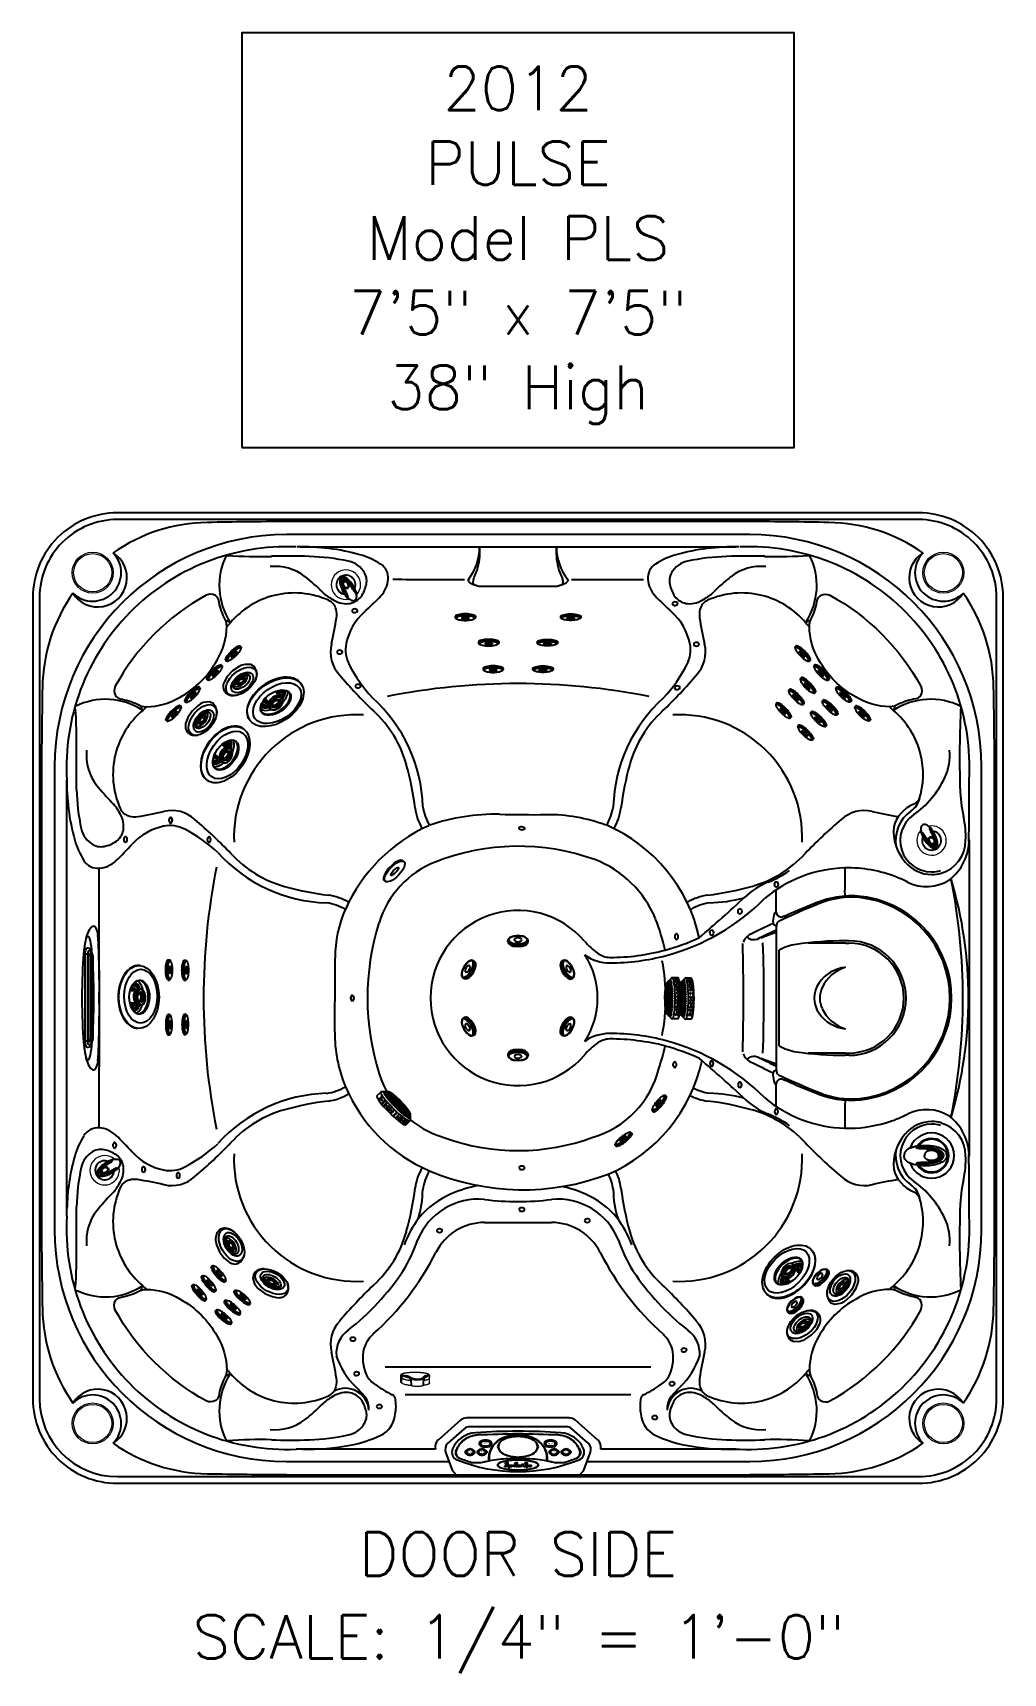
# Model space of a CAD drawing. Extents: x 409 to 498, y 628 to 778.
import ezdxf
from ezdxf.enums import TextEntityAlignment as Align

# ---------------------------------------------------------------- set-up
doc = ezdxf.new("R2010")
doc.units = 0
doc.header["$MEASUREMENT"] = 0
for name, color, linetype in [('1', 4, 'Continuous'), ('1_CYAN', 4, 'Continuous'), ('2', 7, 'Continuous'), ('DIM', 3, 'Continuous')]:
    doc.layers.add(name, color=color, linetype=linetype)
doc.styles.add('SIMPLEX', font='simplex')

msp = doc.modelspace()

# ---------------------------------------------------------------- texts
at = {"layer": 'DIM', "style": 'SIMPLEX'}
for s, p in [('2012', (453.08, 771.39)), ('PULSE', (453.08, 764.53)), ('Model PLS', (453.08, 757.67)), ('7\'5" x 7\'5"', (453.08, 750.82)), ('38" High', (453.08, 743.96)), ('DOOR SIDE', (453.08, 636.97)), ('SCALE: 1/4" = 1\'-0"', (453.15, 629.38))]:
    msp.add_text(s, height=4, dxfattribs=at).set_placement(p, align=Align.CENTER)

# ---------------------------------------------------------------- blocks, each defined once
blk = doc.blocks.new('TR CONTROL PANEL')
at = {"layer": '1'}
for points in [[(-4.41, 0.59), (-4.63, 0.39), (-4.63, 0.42), (-4.41, 0.61), (-4.19, 0.42), (-4.19, 0.39)], [(-4.26, 0.39), (-4.29, 0.39), (-4.29, 0.36), (-4.26, 0.36), (-4.26, 0.36), (-4.3, 0.36), (-4.3, 0.44), (-4.26, 0.44), (-4.26, 0.43), (-4.29, 0.43), (-4.29, 0.4), (-4.26, 0.4)], [(-3.3, 0.34), (-3.52, 0.54), (-3.52, 0.52), (-3.3, 0.32), (-3.08, 0.52), (-3.08, 0.54)], [(-3.16, 0.53), (-3.19, 0.53), (-3.19, 0.5), (-3.15, 0.5), (-3.15, 0.5), (-3.2, 0.5), (-3.2, 0.58), (-3.15, 0.58), (-3.15, 0.57), (-3.19, 0.57), (-3.19, 0.54), (-3.16, 0.54)], [(-3, 1.24), (-3.05, 1.24), (-3.05, 1.19), (-2.99, 1.19), (-2.99, 1.18), (-3.07, 1.18), (-3.07, 1.31), (-3, 1.31), (-3, 1.3), (-3.05, 1.3), (-3.05, 1.26), (-3, 1.26)], [(-2.94, 1.3), (-2.99, 1.3), (-2.99, 1.31), (-2.89, 1.31), (-2.89, 1.3), (-2.93, 1.3), (-2.93, 1.18), (-2.94, 1.18)], [(2.75, 1.3), (2.77, 1.3), (2.77, 1.18), (2.83, 1.18), (2.83, 1.16), (2.75, 1.16)], [(2.87, 1.3), (2.87, 1.16), (2.85, 1.16), (2.85, 1.3)], [(3.04, 1.3), (3.04, 1.24), (3.11, 1.24), (3.11, 1.3), (3.13, 1.3), (3.13, 1.16), (3.11, 1.16), (3.11, 1.23), (3.04, 1.23), (3.04, 1.16), (3.03, 1.16), (3.03, 1.3)], [(3.31, 0.58), (3.09, 0.38), (3.09, 0.4), (3.31, 0.6), (3.53, 0.4), (3.53, 0.38)], [(3.18, 1.28), (3.14, 1.28), (3.14, 1.3), (3.24, 1.3), (3.24, 1.28), (3.2, 1.28), (3.2, 1.16), (3.18, 1.16)], [(4.4, 0.32), (4.18, 0.52), (4.18, 0.5), (4.4, 0.3), (4.62, 0.5), (4.62, 0.52)], [(4.39, 0.56), (4.44, 0.56), (4.44, 0.55), (4.4, 0.55), (4.4, 0.52), (4.43, 0.52), (4.43, 0.51), (4.4, 0.51), (4.4, 0.48), (4.39, 0.48)], [(4.45, 0.56), (4.5, 0.56), (4.5, 0.55), (4.46, 0.55), (4.46, 0.52), (4.49, 0.52), (4.49, 0.51), (4.46, 0.51), (4.46, 0.48), (4.45, 0.48)]]:
    blk.add_hatch(color=3, dxfattribs=at).paths.add_polyline_path(points)
h = blk.add_hatch(color=3, dxfattribs=at)
edge = h.paths.add_edge_path()
edge.add_spline(control_points=[(-4.49, 0.39), (-4.5, 0.4), (-4.5, 0.42), (-4.5, 0.43), (-4.5, 0.43), (-4.5, 0.43), (-4.5, 0.43), (-4.5, 0.42), (-4.5, 0.41), (-4.51, 0.4), (-4.51, 0.4), (-4.52, 0.36), (-4.52, 0.36), (-4.52, 0.36), (-4.53, 0.36), (-4.53, 0.36), (-4.53, 0.36), (-4.54, 0.4), (-4.54, 0.4), (-4.55, 0.41), (-4.55, 0.42), (-4.55, 0.43), (-4.55, 0.43), (-4.55, 0.43), (-4.55, 0.43), (-4.55, 0.42), (-4.55, 0.4), (-4.55, 0.39), (-4.55, 0.39), (-4.56, 0.36), (-4.56, 0.36), (-4.56, 0.36), (-4.57, 0.36), (-4.57, 0.36), (-4.57, 0.36), (-4.56, 0.44), (-4.56, 0.44), (-4.56, 0.44), (-4.55, 0.44), (-4.55, 0.44), (-4.55, 0.44), (-4.53, 0.4), (-4.53, 0.4), (-4.53, 0.39), (-4.53, 0.38), (-4.52, 0.37), (-4.52, 0.37), (-4.52, 0.37), (-4.52, 0.37), (-4.52, 0.38), (-4.52, 0.39), (-4.52, 0.4), (-4.52, 0.4), (-4.5, 0.44), (-4.5, 0.44), (-4.5, 0.44), (-4.49, 0.44), (-4.49, 0.44), (-4.49, 0.44), (-4.48, 0.36), (-4.48, 0.36), (-4.48, 0.36), (-4.49, 0.36), (-4.49, 0.36), (-4.49, 0.36), (-4.49, 0.39), (-4.49, 0.39)], knot_values=[0, 0, 0, 0, 1, 1, 1, 2, 2, 2, 3, 3, 3, 4, 4, 4, 5, 5, 5, 6, 6, 6, 7, 7, 7, 8, 8, 8, 9, 9, 9, 10, 10, 10, 11, 11, 11, 12, 12, 12, 13, 13, 13, 14, 14, 14, 15, 15, 15, 16, 16, 16, 17, 17, 17, 18, 18, 18, 19, 19, 19, 20, 20, 20, 21, 21, 21, 22, 22, 22, 22], degree=3, periodic=0)
h = blk.add_hatch(color=3, dxfattribs=at)
edge = h.paths.add_edge_path(flags=16)
edge.add_spline(control_points=[(-4.43, 0.36), (-4.42, 0.36), (-4.41, 0.38), (-4.41, 0.4), (-4.41, 0.41), (-4.42, 0.43), (-4.43, 0.43), (-4.45, 0.43), (-4.46, 0.41), (-4.46, 0.4), (-4.46, 0.38), (-4.45, 0.36), (-4.43, 0.36), (-4.43, 0.36), (-4.43, 0.36), (-4.43, 0.36)], knot_values=[0, 0, 0, 0, 1, 1, 1, 2, 2, 2, 3, 3, 3, 4, 4, 4, 5, 5, 5, 5], degree=3, periodic=0)
edge = h.paths.add_edge_path()
edge.add_spline(control_points=[(-4.43, 0.35), (-4.46, 0.35), (-4.47, 0.37), (-4.47, 0.4), (-4.47, 0.42), (-4.46, 0.44), (-4.43, 0.44), (-4.41, 0.44), (-4.4, 0.42), (-4.4, 0.4), (-4.4, 0.37), (-4.41, 0.35), (-4.43, 0.35), (-4.43, 0.35), (-4.43, 0.35), (-4.43, 0.35)], knot_values=[0, 0, 0, 0, 1, 1, 1, 2, 2, 2, 3, 3, 3, 4, 4, 4, 5, 5, 5, 5], degree=3, periodic=0)
h = blk.add_hatch(color=3, dxfattribs=at)
edge = h.paths.add_edge_path(flags=16)
edge.add_spline(control_points=[(-4.37, 0.36), (-4.37, 0.36), (-4.37, 0.36), (-4.36, 0.36), (-4.34, 0.36), (-4.33, 0.38), (-4.33, 0.4), (-4.33, 0.42), (-4.34, 0.43), (-4.36, 0.43), (-4.37, 0.43), (-4.37, 0.43), (-4.37, 0.43), (-4.37, 0.43), (-4.37, 0.36), (-4.37, 0.36)], knot_values=[0, 0, 0, 0, 1, 1, 1, 2, 2, 2, 3, 3, 3, 4, 4, 4, 5, 5, 5, 5], degree=3, periodic=0)
edge = h.paths.add_edge_path()
edge.add_spline(control_points=[(-4.38, 0.44), (-4.38, 0.44), (-4.37, 0.44), (-4.36, 0.44), (-4.35, 0.44), (-4.34, 0.43), (-4.33, 0.43), (-4.32, 0.42), (-4.32, 0.41), (-4.32, 0.4), (-4.32, 0.39), (-4.32, 0.37), (-4.33, 0.37), (-4.34, 0.36), (-4.35, 0.36), (-4.36, 0.36), (-4.37, 0.36), (-4.38, 0.36), (-4.38, 0.36), (-4.38, 0.36), (-4.38, 0.44), (-4.38, 0.44)], knot_values=[0, 0, 0, 0, 1, 1, 1, 2, 2, 2, 3, 3, 3, 4, 4, 4, 5, 5, 5, 6, 6, 6, 7, 7, 7, 7], degree=3, periodic=0)
h = blk.add_hatch(color=3, dxfattribs=at)
edge = h.paths.add_edge_path()
edge.add_spline(control_points=[(-3.39, 0.53), (-3.39, 0.54), (-3.39, 0.56), (-3.39, 0.57), (-3.39, 0.57), (-3.39, 0.57), (-3.39, 0.57), (-3.39, 0.56), (-3.4, 0.55), (-3.4, 0.54), (-3.4, 0.54), (-3.42, 0.5), (-3.42, 0.5), (-3.42, 0.5), (-3.42, 0.5), (-3.42, 0.5), (-3.42, 0.5), (-3.44, 0.53), (-3.44, 0.53), (-3.44, 0.55), (-3.44, 0.56), (-3.45, 0.57), (-3.45, 0.57), (-3.45, 0.57), (-3.45, 0.57), (-3.45, 0.56), (-3.45, 0.54), (-3.45, 0.53), (-3.45, 0.53), (-3.45, 0.5), (-3.45, 0.5), (-3.45, 0.5), (-3.46, 0.5), (-3.46, 0.5), (-3.46, 0.5), (-3.45, 0.58), (-3.45, 0.58), (-3.45, 0.58), (-3.44, 0.58), (-3.44, 0.58), (-3.44, 0.58), (-3.43, 0.54), (-3.43, 0.54), (-3.42, 0.53), (-3.42, 0.52), (-3.42, 0.51), (-3.42, 0.51), (-3.42, 0.51), (-3.42, 0.51), (-3.42, 0.52), (-3.41, 0.53), (-3.41, 0.54), (-3.41, 0.54), (-3.4, 0.58), (-3.4, 0.58), (-3.4, 0.58), (-3.38, 0.58), (-3.38, 0.58), (-3.38, 0.58), (-3.38, 0.5), (-3.38, 0.5), (-3.38, 0.5), (-3.39, 0.5), (-3.39, 0.5), (-3.39, 0.5), (-3.39, 0.53), (-3.39, 0.53)], knot_values=[0, 0, 0, 0, 1, 1, 1, 2, 2, 2, 3, 3, 3, 4, 4, 4, 5, 5, 5, 6, 6, 6, 7, 7, 7, 8, 8, 8, 9, 9, 9, 10, 10, 10, 11, 11, 11, 12, 12, 12, 13, 13, 13, 14, 14, 14, 15, 15, 15, 16, 16, 16, 17, 17, 17, 18, 18, 18, 19, 19, 19, 20, 20, 20, 21, 21, 21, 22, 22, 22, 22], degree=3, periodic=0)
h = blk.add_hatch(color=3, dxfattribs=at)
edge = h.paths.add_edge_path(flags=16)
edge.add_spline(control_points=[(-3.33, 0.5), (-3.31, 0.5), (-3.3, 0.52), (-3.3, 0.54), (-3.3, 0.55), (-3.31, 0.57), (-3.33, 0.57), (-3.35, 0.57), (-3.35, 0.55), (-3.35, 0.54), (-3.35, 0.52), (-3.35, 0.5), (-3.33, 0.5), (-3.33, 0.5), (-3.33, 0.5), (-3.33, 0.5)], knot_values=[0, 0, 0, 0, 1, 1, 1, 2, 2, 2, 3, 3, 3, 4, 4, 4, 5, 5, 5, 5], degree=3, periodic=0)
edge = h.paths.add_edge_path()
edge.add_spline(control_points=[(-3.33, 0.49), (-3.35, 0.49), (-3.37, 0.51), (-3.37, 0.54), (-3.37, 0.56), (-3.35, 0.58), (-3.33, 0.58), (-3.31, 0.58), (-3.29, 0.56), (-3.29, 0.54), (-3.29, 0.51), (-3.31, 0.49), (-3.33, 0.49), (-3.33, 0.49), (-3.33, 0.49), (-3.33, 0.49)], knot_values=[0, 0, 0, 0, 1, 1, 1, 2, 2, 2, 3, 3, 3, 4, 4, 4, 5, 5, 5, 5], degree=3, periodic=0)
h = blk.add_hatch(color=3, dxfattribs=at)
edge = h.paths.add_edge_path(flags=16)
edge.add_spline(control_points=[(-3.27, 0.5), (-3.26, 0.5), (-3.26, 0.5), (-3.26, 0.5), (-3.23, 0.5), (-3.22, 0.52), (-3.22, 0.54), (-3.22, 0.56), (-3.23, 0.57), (-3.26, 0.57), (-3.26, 0.57), (-3.26, 0.57), (-3.27, 0.57), (-3.27, 0.57), (-3.27, 0.5), (-3.27, 0.5)], knot_values=[0, 0, 0, 0, 1, 1, 1, 2, 2, 2, 3, 3, 3, 4, 4, 4, 5, 5, 5, 5], degree=3, periodic=0)
edge = h.paths.add_edge_path()
edge.add_spline(control_points=[(-3.28, 0.58), (-3.27, 0.58), (-3.26, 0.58), (-3.26, 0.58), (-3.24, 0.58), (-3.23, 0.57), (-3.22, 0.57), (-3.22, 0.56), (-3.21, 0.55), (-3.21, 0.54), (-3.21, 0.52), (-3.22, 0.51), (-3.22, 0.51), (-3.23, 0.5), (-3.24, 0.49), (-3.26, 0.49), (-3.27, 0.49), (-3.27, 0.5), (-3.28, 0.5), (-3.28, 0.5), (-3.28, 0.58), (-3.28, 0.58)], knot_values=[0, 0, 0, 0, 1, 1, 1, 2, 2, 2, 3, 3, 3, 4, 4, 4, 5, 5, 5, 6, 6, 6, 7, 7, 7, 7], degree=3, periodic=0)
h = blk.add_hatch(color=3, dxfattribs=at)
edge = h.paths.add_edge_path()
edge.add_spline(control_points=[(-3.12, 1.31), (-3.12, 1.31), (-3.1, 1.31), (-3.1, 1.31), (-3.1, 1.31), (-3.1, 1.22), (-3.1, 1.22), (-3.1, 1.19), (-3.12, 1.18), (-3.14, 1.18), (-3.15, 1.18), (-3.15, 1.18), (-3.16, 1.18), (-3.16, 1.18), (-3.15, 1.19), (-3.15, 1.19), (-3.15, 1.19), (-3.15, 1.19), (-3.14, 1.19), (-3.12, 1.19), (-3.12, 1.2), (-3.12, 1.22), (-3.12, 1.22), (-3.12, 1.31), (-3.12, 1.31)], knot_values=[0, 0, 0, 0, 1, 1, 1, 2, 2, 2, 3, 3, 3, 4, 4, 4, 5, 5, 5, 6, 6, 6, 7, 7, 7, 8, 8, 8, 8], degree=3, periodic=0)
h = blk.add_hatch(color=3, dxfattribs=at)
edge = h.paths.add_edge_path()
edge.add_spline(control_points=[(-2.87, 1.2), (-2.87, 1.19), (-2.86, 1.19), (-2.84, 1.19), (-2.83, 1.19), (-2.81, 1.2), (-2.81, 1.21), (-2.81, 1.23), (-2.82, 1.23), (-2.84, 1.24), (-2.86, 1.25), (-2.88, 1.26), (-2.88, 1.28), (-2.88, 1.3), (-2.86, 1.32), (-2.83, 1.32), (-2.82, 1.32), (-2.81, 1.31), (-2.8, 1.31), (-2.8, 1.31), (-2.81, 1.29), (-2.81, 1.29), (-2.81, 1.3), (-2.82, 1.3), (-2.83, 1.3), (-2.85, 1.3), (-2.86, 1.29), (-2.86, 1.28), (-2.86, 1.27), (-2.85, 1.26), (-2.83, 1.26), (-2.81, 1.25), (-2.8, 1.24), (-2.8, 1.22), (-2.8, 1.19), (-2.81, 1.18), (-2.84, 1.18), (-2.86, 1.18), (-2.87, 1.18), (-2.88, 1.19), (-2.88, 1.19), (-2.87, 1.2), (-2.87, 1.2)], knot_values=[0, 0, 0, 0, 1, 1, 1, 2, 2, 2, 3, 3, 3, 4, 4, 4, 5, 5, 5, 6, 6, 6, 7, 7, 7, 8, 8, 8, 9, 9, 9, 10, 10, 10, 11, 11, 11, 12, 12, 12, 13, 13, 13, 14, 14, 14, 14], degree=3, periodic=0)
h = blk.add_hatch(color=3, dxfattribs=at)
edge = h.paths.add_edge_path()
edge.add_spline(control_points=[(3, 1.17), (2.99, 1.17), (2.98, 1.16), (2.96, 1.16), (2.94, 1.16), (2.92, 1.17), (2.91, 1.18), (2.9, 1.19), (2.89, 1.21), (2.89, 1.23), (2.89, 1.27), (2.92, 1.3), (2.96, 1.3), (2.98, 1.3), (2.99, 1.3), (2.99, 1.29), (2.99, 1.29), (2.99, 1.28), (2.99, 1.28), (2.98, 1.28), (2.97, 1.29), (2.96, 1.29), (2.93, 1.29), (2.91, 1.26), (2.91, 1.23), (2.91, 1.2), (2.93, 1.18), (2.96, 1.18), (2.97, 1.18), (2.98, 1.18), (2.98, 1.18), (2.98, 1.18), (2.98, 1.22), (2.98, 1.22), (2.98, 1.22), (2.95, 1.22), (2.95, 1.22), (2.95, 1.22), (2.95, 1.23), (2.95, 1.23), (2.95, 1.23), (3, 1.23), (3, 1.23), (3, 1.23), (3, 1.17), (3, 1.17)], knot_values=[0, 0, 0, 0, 1, 1, 1, 2, 2, 2, 3, 3, 3, 4, 4, 4, 5, 5, 5, 6, 6, 6, 7, 7, 7, 8, 8, 8, 9, 9, 9, 10, 10, 10, 11, 11, 11, 12, 12, 12, 13, 13, 13, 14, 14, 14, 15, 15, 15, 15], degree=3, periodic=0)
h = blk.add_hatch(color=3, dxfattribs=at)
edge = h.paths.add_edge_path(flags=16)
edge.add_spline(control_points=[(3.27, 0.35), (3.28, 0.35), (3.29, 0.36), (3.29, 0.38), (3.29, 0.4), (3.28, 0.41), (3.27, 0.41), (3.25, 0.41), (3.24, 0.4), (3.24, 0.38), (3.24, 0.36), (3.25, 0.35), (3.27, 0.35), (3.27, 0.35), (3.27, 0.35), (3.27, 0.35)], knot_values=[0, 0, 0, 0, 1, 1, 1, 2, 2, 2, 3, 3, 3, 4, 4, 4, 5, 5, 5, 5], degree=3, periodic=0)
edge = h.paths.add_edge_path()
edge.add_spline(control_points=[(3.27, 0.34), (3.24, 0.34), (3.23, 0.36), (3.23, 0.38), (3.23, 0.41), (3.25, 0.42), (3.27, 0.42), (3.29, 0.42), (3.3, 0.41), (3.3, 0.38), (3.3, 0.35), (3.29, 0.34), (3.27, 0.34), (3.27, 0.34), (3.27, 0.34), (3.27, 0.34)], knot_values=[0, 0, 0, 0, 1, 1, 1, 2, 2, 2, 3, 3, 3, 4, 4, 4, 5, 5, 5, 5], degree=3, periodic=0)
h = blk.add_hatch(color=3, dxfattribs=at)
edge = h.paths.add_edge_path()
edge.add_spline(control_points=[(3.32, 0.34), (3.32, 0.34), (3.32, 0.42), (3.32, 0.42), (3.32, 0.42), (3.33, 0.42), (3.33, 0.42), (3.33, 0.42), (3.35, 0.38), (3.35, 0.38), (3.36, 0.37), (3.37, 0.36), (3.37, 0.35), (3.37, 0.35), (3.37, 0.35), (3.37, 0.35), (3.37, 0.36), (3.37, 0.37), (3.37, 0.39), (3.37, 0.39), (3.37, 0.42), (3.37, 0.42), (3.37, 0.42), (3.38, 0.42), (3.38, 0.42), (3.38, 0.42), (3.38, 0.34), (3.38, 0.34), (3.38, 0.34), (3.37, 0.34), (3.37, 0.34), (3.37, 0.34), (3.34, 0.38), (3.34, 0.38), (3.34, 0.39), (3.33, 0.4), (3.33, 0.41), (3.33, 0.41), (3.33, 0.41), (3.33, 0.41), (3.33, 0.4), (3.33, 0.39), (3.33, 0.37), (3.33, 0.37), (3.33, 0.34), (3.33, 0.34), (3.33, 0.34), (3.32, 0.34), (3.32, 0.34)], knot_values=[0, 0, 0, 0, 1, 1, 1, 2, 2, 2, 3, 3, 3, 4, 4, 4, 5, 5, 5, 6, 6, 6, 7, 7, 7, 8, 8, 8, 9, 9, 9, 10, 10, 10, 11, 11, 11, 12, 12, 12, 13, 13, 13, 14, 14, 14, 15, 15, 15, 16, 16, 16, 16], degree=3, periodic=0)
h = blk.add_hatch(color=3, dxfattribs=at)
edge = h.paths.add_edge_path(flags=16)
edge.add_spline(control_points=[(4.34, 0.48), (4.36, 0.48), (4.37, 0.5), (4.37, 0.52), (4.37, 0.53), (4.36, 0.55), (4.34, 0.55), (4.33, 0.55), (4.32, 0.54), (4.32, 0.52), (4.32, 0.5), (4.33, 0.48), (4.34, 0.48), (4.34, 0.48), (4.34, 0.48), (4.34, 0.48)], knot_values=[0, 0, 0, 0, 1, 1, 1, 2, 2, 2, 3, 3, 3, 4, 4, 4, 5, 5, 5, 5], degree=3, periodic=0)
edge = h.paths.add_edge_path()
edge.add_spline(control_points=[(4.34, 0.48), (4.32, 0.48), (4.31, 0.49), (4.31, 0.52), (4.31, 0.54), (4.32, 0.56), (4.34, 0.56), (4.37, 0.56), (4.38, 0.54), (4.38, 0.52), (4.38, 0.49), (4.36, 0.48), (4.34, 0.48), (4.34, 0.48), (4.34, 0.48), (4.34, 0.48)], knot_values=[0, 0, 0, 0, 1, 1, 1, 2, 2, 2, 3, 3, 3, 4, 4, 4, 5, 5, 5, 5], degree=3, periodic=0)
at = {"layer": '1', "linetype": 'Continuous'}
h = blk.add_hatch(color=3, dxfattribs=at)
edge = h.paths.add_edge_path()
edge.add_spline(control_points=[(-0.93, -0.63), (-0.95, -0.7), (-0.98, -0.83), (-1.1, -0.88), (-1.26, -0.89), (-1.2, -0.81), (-1.06, -0.95), (-1.01, -0.72), (-0.91, -0.54), (-1.05, -0.57), (-1.11, -0.55), (-1.22, -0.62), (-1.04, -0.6), (-1.1, -0.69), (-1.22, -0.6), (-1.11, -0.52), (-1.03, -0.54), (-0.87, -0.51), (-0.91, -0.59), (-0.93, -0.63)], knot_values=[0, 0, 0, 0, 0.198967, 0.351764, 0.448382, 0.477359, 0.578362, 0.836324, 0.938652, 1.035391, 1.136918, 1.180033, 1.289258, 1.318104, 1.430669, 1.499371, 1.632238, 1.733466, 1.831102, 1.831102, 1.831102, 1.831102], degree=3, periodic=0)
h = blk.add_hatch(color=3, dxfattribs=at)
edge = h.paths.add_edge_path()
edge.add_spline(control_points=[(-0.85, -0.96), (-0.85, -0.97), (-0.83, -0.98), (-0.83, -1), (-0.75, -0.84), (-0.85, -0.93), (-0.85, -0.96)], knot_values=[0, 0, 0, 0, 0.25, 0.5, 0.75, 1, 1, 1, 1], degree=3, periodic=0)
edge = h.paths.add_edge_path()
edge.add_spline(control_points=[(-0.72, -0.85), (-0.74, -0.86), (-0.74, -0.83), (-0.85, -1.03), (-0.88, -0.96), (-0.77, -0.88), (-0.75, -0.78), (-0.84, -0.9), (-0.9, -0.85), (-0.74, -0.74), (-0.72, -0.77), (-0.73, -0.8), (-0.76, -0.74), (-0.85, -0.86), (-0.83, -0.88), (-0.75, -0.77), (-0.72, -0.77), (-0.77, -0.89), (-0.7, -0.82), (-0.72, -0.85), (-0.72, -0.85)], knot_values=[0, 0, 0, 0, 0.055556, 0.111111, 0.166667, 0.222222, 0.277778, 0.333333, 0.388889, 0.444444, 0.5, 0.555556, 0.611111, 0.666667, 0.722222, 0.777778, 0.833333, 0.888889, 0.944444, 1, 1, 1, 1], degree=3, periodic=0)
h = blk.add_hatch(color=3, dxfattribs=at)
edge = h.paths.add_edge_path()
edge.add_spline(control_points=[(-0.61, -0.78), (-0.61, -0.78), (-0.6, -0.74), (-0.73, -0.88), (-0.61, -0.79), (-0.61, -0.78)], knot_values=[0, 0, 0, 0, 0.333333, 0.666667, 1, 1, 1, 1], degree=3, periodic=0)
edge = h.paths.add_edge_path()
edge.add_spline(control_points=[(-0.6, -0.85), (-0.63, -0.86), (-0.66, -0.88), (-0.74, -0.85), (-0.61, -0.74), (-0.55, -0.78), (-0.71, -0.85), (-0.65, -0.87), (-0.59, -0.83), (-0.6, -0.85), (-0.6, -0.85)], knot_values=[0, 0, 0, 0, 0.125, 0.25, 0.375, 0.5, 0.625, 0.75, 0.875, 1, 1, 1, 1], degree=3, periodic=0)
h = blk.add_hatch(color=3, dxfattribs=at)
edge = h.paths.add_edge_path()
edge.add_spline(control_points=[(-0.52, -0.77), (-0.54, -0.8), (-0.57, -0.88), (-0.5, -0.74), (-0.46, -0.78), (-0.46, -0.81), (-0.5, -0.82), (-0.48, -0.79), (-0.52, -0.75), (-0.52, -0.87), (-0.62, -0.88), (-0.58, -0.77), (-0.54, -0.77), (-0.52, -0.77)], knot_values=[0, 0, 0, 0, 0.068981, 0.162535, 0.187019, 0.210447, 0.235362, 0.260111, 0.269463, 0.382393, 0.409822, 0.51405, 0.545861, 0.545861, 0.545861, 0.545861], degree=3, periodic=0)
h = blk.add_hatch(color=3, dxfattribs=at)
edge = h.paths.add_edge_path()
edge.add_spline(control_points=[(-0.13, -0.87), (-0.16, -0.85), (-0.2, -0.82), (-0.28, -0.76), (-0.19, -0.71), (-0.12, -0.68), (-0.05, -0.58), (-0.14, -0.49), (-0.28, -0.66), (-0.26, -0.92), (-0.42, -0.83), (-0.27, -0.7), (-0.32, -0.55), (-0.14, -0.5), (-0.45, -1.07), (-0.18, -0.43), (-0.01, -0.59), (-0.1, -0.7), (-0.18, -0.72), (-0.25, -0.75), (-0.18, -0.8), (-0.08, -0.82), (-0.13, -0.86), (-0.13, -0.87)], knot_values=[0, 0, 0, 0, 0.12958, 0.176187, 0.203235, 0.377316, 0.456483, 0.505819, 0.685599, 0.924296, 0.957938, 1.146128, 1.284168, 1.324489, 1.597316, 1.938754, 2.0187, 2.125518, 2.276554, 2.290818, 2.319815, 2.451043, 2.48358, 2.48358, 2.48358, 2.48358], degree=3, periodic=0)
h = blk.add_hatch(color=3, dxfattribs=at)
edge = h.paths.add_edge_path()
edge.add_spline(control_points=[(0.05, -0.76), (0.04, -0.79), (0.02, -0.82), (0.07, -0.89), (0.07, -0.77), (0.18, -0.76), (0.05, -0.91), (0, -0.83), (0.01, -0.76), (0.04, -0.76), (0.05, -0.76)], knot_values=[0, 0, 0, 0, 0.078649, 0.101856, 0.212419, 0.233242, 0.37716, 0.416238, 0.492402, 0.519951, 0.519951, 0.519951, 0.519951], degree=3, periodic=0)
h = blk.add_hatch(color=3, dxfattribs=at)
edge = h.paths.add_edge_path()
edge.add_spline(control_points=[(0.23, -0.78), (0.23, -0.78), (0.23, -0.74), (0.11, -0.88), (0.23, -0.79), (0.23, -0.78)], knot_values=[0, 0, 0, 0, 0.333333, 0.666667, 1, 1, 1, 1], degree=3, periodic=0)
edge = h.paths.add_edge_path()
edge.add_spline(control_points=[(0.23, -0.85), (0.21, -0.86), (0.18, -0.88), (0.1, -0.85), (0.23, -0.74), (0.28, -0.78), (0.12, -0.85), (0.18, -0.87), (0.24, -0.83), (0.23, -0.85), (0.23, -0.85)], knot_values=[0, 0, 0, 0, 0.125, 0.25, 0.375, 0.5, 0.625, 0.75, 0.875, 1, 1, 1, 1], degree=3, periodic=0)
h = blk.add_hatch(color=3, dxfattribs=at)
edge = h.paths.add_edge_path()
edge.add_spline(control_points=[(0.31, -0.77), (0.3, -0.8), (0.27, -0.88), (0.34, -0.74), (0.38, -0.78), (0.38, -0.81), (0.33, -0.82), (0.36, -0.79), (0.32, -0.75), (0.32, -0.87), (0.22, -0.88), (0.26, -0.77), (0.3, -0.77), (0.31, -0.77)], knot_values=[0, 0, 0, 0, 0.068981, 0.162516, 0.187036, 0.210467, 0.235395, 0.26014, 0.269478, 0.382392, 0.409835, 0.514066, 0.545837, 0.545837, 0.545837, 0.545837], degree=3, periodic=0)
h = blk.add_hatch(color=3, dxfattribs=at)
edge = h.paths.add_edge_path()
edge.add_spline(control_points=[(0.52, -0.83), (0.56, -0.85), (0.64, -0.89), (0.81, -0.82), (0.72, -0.73), (0.67, -0.69), (0.58, -0.59), (0.76, -0.49), (0.9, -0.55), (0.84, -0.65), (0.74, -0.62), (0.89, -0.56), (0.75, -0.51), (0.62, -0.58), (0.69, -0.67), (0.75, -0.7), (0.85, -0.82), (0.67, -0.88), (0.46, -0.88), (0.51, -0.84), (0.52, -0.83)], knot_values=[0, 0, 0, 0, 0.136555, 0.269778, 0.35978, 0.40452, 0.489667, 0.692651, 0.768366, 0.860978, 0.896125, 0.991745, 1.0455, 1.20589, 1.267931, 1.317887, 1.430837, 1.613763, 1.755489, 1.788143, 1.788143, 1.788143, 1.788143], degree=3, periodic=0)
h = blk.add_hatch(color=3, dxfattribs=at)
edge = h.paths.add_edge_path()
edge.add_spline(control_points=[(0.88, -0.77), (0.86, -0.82), (0.83, -0.91), (0.88, -0.8), (0.93, -0.75), (0.99, -0.82), (0.93, -0.87), (0.86, -0.88), (0.87, -0.86), (0.91, -0.89), (0.95, -0.81), (0.9, -0.75), (0.83, -0.88), (0.86, -0.97), (0.72, -0.99), (0.78, -0.77), (0.87, -0.77), (0.88, -0.77)], knot_values=[0, 0, 0, 0, 0.105362, 0.188246, 0.24256, 0.283374, 0.394264, 0.41279, 0.42101, 0.440152, 0.522525, 0.542561, 0.637027, 0.768467, 0.795657, 1.013263, 1.045061, 1.045061, 1.045061, 1.045061], degree=3, periodic=0)
h = blk.add_hatch(color=3, dxfattribs=at)
edge = h.paths.add_edge_path()
edge.add_spline(control_points=[(1.07, -0.78), (1.07, -0.77), (1.03, -0.76), (0.99, -0.82), (1.03, -0.88), (1.07, -0.82), (1.07, -0.76), (1.14, -0.76), (1.1, -0.81), (1.09, -0.84), (1.08, -0.85), (1.1, -0.87), (1.12, -0.83), (1.14, -0.86), (1.09, -0.88), (1.05, -0.85), (1.09, -0.78), (1.05, -0.85), (1.01, -0.89), (0.94, -0.82), (1.01, -0.77), (1.08, -0.76), (1.08, -0.77), (1.07, -0.78)], knot_values=[0, 0, 0, 0, 0.017736, 0.103962, 0.128988, 0.184749, 0.246734, 0.277577, 0.334205, 0.35593, 0.372425, 0.382299, 0.420249, 0.424783, 0.479707, 0.506594, 0.559304, 0.596585, 0.661018, 0.701842, 0.82132, 0.839142, 0.851397, 0.851397, 0.851397, 0.851397], degree=3, periodic=0)
h = blk.add_hatch(color=3, dxfattribs=at)
edge = h.paths.add_edge_path()
edge.add_spline(control_points=[(1.15, -0.82), (1.17, -0.81), (1.19, -0.79), (1.2, -0.73), (1.23, -0.76), (1.17, -0.78), (1.27, -0.83), (1.19, -0.89), (1.13, -0.86), (1.15, -0.84), (1.16, -0.86), (1.19, -0.88), (1.2, -0.83), (1.2, -0.75), (1.17, -0.84), (1.15, -0.82), (1.15, -0.82)], knot_values=[0, 0, 0, 0, 0.062966, 0.098205, 0.111483, 0.141475, 0.199682, 0.278797, 0.315414, 0.330015, 0.351795, 0.369983, 0.41626, 0.46047, 0.519333, 0.525135, 0.525135, 0.525135, 0.525135], degree=3, periodic=0)
for p, q in [((-2.67, -0.34), (-2.66, -0.34)), ((-2.65, -0.33), (-2.65, -0.33)), ((2.65, -0.33), (2.65, -0.33)), ((2.67, -0.34), (2.66, -0.34))]:
    blk.add_line(p, q, dxfattribs=at)
at = {"layer": '1', "color": 3, "linetype": 'Continuous'}
blk.add_circle((0.42, -0.7), 0.0545, dxfattribs=at)
at = {"layer": '1', "linetype": 'Continuous'}
for centre, radius, start, end in [((-3.75, -0.23), 2.46, 93.772, 156.7196), ((0, -57.1), 59.46, 86.2269, 93.7731), ((-2.98, 0.63), 0.914, 55.4246, 124.5754), ((2.98, 0.63), 0.914, 55.4246, 124.5754), ((3.75, -0.23), 2.46, 23.2804, 86.2279), ((-5.31, 0.44), 0.758, 156.7189, 248.1124), ((-4.56, 0.45), 0.282, 168.7098, 191.2902), ((-4.4, 0.2), 0.542, 41.9354, 138.0646), ((-4.4, 0.71), 0.542, 221.9354, 318.0646), ((-4.25, 0.45), 0.282, 348.7098, 11.2902), ((-3.45, 0.45), 0.282, 168.7098, 191.2902), ((-3.3, 0.2), 0.542, 41.9354, 138.0646), ((-3.3, 0.71), 0.542, 221.9354, 318.0646), ((-3.37, 1.25), 0.19, 156.2798, 193.8506), ((-3.14, 1.31), 0.43, 193.8506, 218.3578), ((-3.43, 1.28), 0.119, 124.5754, 156.2798), ((-3.31, 1.17), 0.204, 218.3578, 263.9637), ((-2.98, 4.29), 3.35, 263.9637, 276.0363), ((-3.15, 0.45), 0.282, 348.7098, 11.2902), ((-2.65, 1.17), 0.204, 276.0363, 321.6422), ((-2.83, 1.31), 0.43, 321.6422, 346.1494), ((-2.53, 1.28), 0.119, 23.7202, 55.4246), ((-2.6, 1.25), 0.19, 346.1494, 23.7202), ((2.6, 1.25), 0.19, 156.2798, 193.8506), ((2.83, 1.31), 0.43, 193.8506, 218.3578), ((2.53, 1.28), 0.119, 124.5754, 156.2798), ((2.65, 1.17), 0.204, 218.3578, 263.9637), ((2.98, 4.29), 3.35, 263.9637, 276.0363), ((3.15, 0.45), 0.282, 168.7098, 191.2902), ((3.3, 0.2), 0.542, 41.9354, 138.0646), ((3.3, 0.71), 0.542, 221.9354, 318.0646), ((3.31, 1.17), 0.204, 276.0363, 321.6422), ((3.14, 1.31), 0.43, 321.6422, 346.1494), ((3.43, 1.28), 0.119, 23.7202, 55.4246), ((3.37, 1.25), 0.19, 346.1494, 23.7202), ((3.45, 0.45), 0.282, 348.7098, 11.2902), ((4.25, 0.45), 0.282, 168.7098, 191.2902), ((4.4, 0.2), 0.542, 41.9354, 138.0646), ((4.4, 0.71), 0.542, 221.9354, 318.0646), ((4.56, 0.45), 0.282, 348.7098, 11.2902), ((5.31, 0.44), 0.758, 291.8876, 23.2811), ((0, 13.67), 15.01, 248.111, 291.889), ((-2.66, -0.33), 0.01, 280.332, 7.0413), ((2.66, -0.33), 0.01, 172.9587, 259.668)]:
    blk.add_arc(centre, radius, start, end, dxfattribs=at)
for points, knots in [([(-5.67, 0.68), (-5.57, 0.85), (-5.38, 1.21), (-4.92, 1.64), (-4.35, 1.95), (-3.93, 2.01), (-3.72, 2.04)], [0, 0, 0, 0, 0.596517, 1.222078, 1.860273, 2.492129, 2.492129, 2.492129, 2.492129]), ([(-3.72, 2.02), (-3.93, 1.99), (-4.34, 1.93), (-4.9, 1.62), (-5.36, 1.2), (-5.55, 0.84), (-5.64, 0.67)], [0, 0, 0, 0, 0.627481, 1.258683, 1.87739, 2.467366, 2.467366, 2.467366, 2.467366]), ([(-3.72, 2.04), (-3.72, 2.04), (-3.72, 2.04), (-3.72, 2.04), (-3.72, 2.04)], [0, 0, 0, 0, 0.001302863, 0.002605157, 0.002605157, 0.002605157, 0.002605157]), ([(-2.65, -0.33), (-2.66, -0.3), (-2.67, -0.22), (-2.67, -0.06), (-2.66, 0.15), (-2.61, 0.4), (-2.5, 0.73), (-2.28, 1.1), (-1.92, 1.46), (-1.49, 1.74), (-1.09, 1.9), (-0.76, 1.99), (-0.51, 2.03), (-0.3, 2.06), (-0.15, 2.06), (-0.06, 2.07), (-0.02, 2.07), (0, 2.07)], [0, 0, 0, 0, 0.089998, 0.218213, 0.474629, 0.731067, 0.987461, 1.498931, 2.009974, 2.520512, 3.030569, 3.285567, 3.540512, 3.795442, 3.922881, 3.986577, 4.050249, 4.050249, 4.050249, 4.050249]), ([(-0.02, 2.04), (-0.04, 2.04), (-0.07, 2.04), (-0.15, 2.04), (-0.3, 2.03), (-0.5, 2.01), (-0.75, 1.96), (-1.08, 1.88), (-1.47, 1.72), (-1.9, 1.44), (-2.26, 1.08), (-2.48, 0.72), (-2.59, 0.4), (-2.64, 0.15), (-2.65, -0.07), (-2.64, -0.22), (-2.63, -0.29), (-2.63, -0.32)], [0, 0, 0, 0, 0.038517, 0.101775, 0.228327, 0.481427, 0.734456, 0.987441, 1.493091, 1.998568, 2.503799, 3.00878, 3.261772, 3.514793, 3.767848, 3.894433, 3.983265, 3.983265, 3.983265, 3.983265]), ([(-1.84, 0.94), (-1.77, 1.12), (-1.61, 1.54), (-0.85, 1.84), (-0.3, 1.89), (0, 1.91)], [0, 0, 0, 0, 0.550652, 1.309438, 2.231721, 2.231721, 2.231721, 2.231721]), ([(0, 1.89), (-0.23, 1.87), (-0.68, 1.85), (-1.25, 1.65), (-1.7, 1.37), (-1.78, 1.07), (-1.81, 0.94)], [0, 0, 0, 0, 0.697318, 1.319854, 1.817814, 2.202545, 2.202545, 2.202545, 2.202545]), ([(0, 2.07), (0.02, 2.07), (0.06, 2.07), (0.15, 2.06), (0.3, 2.06), (0.51, 2.03), (0.76, 1.99), (1.09, 1.9), (1.49, 1.74), (1.92, 1.46), (2.28, 1.1), (2.5, 0.73), (2.61, 0.4), (2.66, 0.15), (2.67, -0.06), (2.67, -0.22), (2.66, -0.3), (2.65, -0.33)], [0, 0, 0, 0, 0.063672, 0.127368, 0.254807, 0.509737, 0.764682, 1.01968, 1.529737, 2.040275, 2.551318, 3.062788, 3.319182, 3.57562, 3.832036, 3.960251, 4.050249, 4.050249, 4.050249, 4.050249]), ([(0.01, 1.91), (0.31, 1.89), (0.86, 1.84), (1.61, 1.54), (1.77, 1.12), (1.84, 0.94)], [0, 0, 0, 0, 0.914184, 1.672969, 2.223622, 2.223622, 2.223622, 2.223622]), ([(2.63, -0.32), (2.63, -0.29), (2.64, -0.22), (2.65, -0.07), (2.64, 0.15), (2.59, 0.4), (2.48, 0.72), (2.26, 1.08), (1.9, 1.44), (1.47, 1.72), (1.08, 1.88), (0.75, 1.96), (0.5, 2.01), (0.3, 2.03), (0.15, 2.04), (0.07, 2.04), (0.04, 2.04), (0.02, 2.04)], [0, 0, 0, 0, 0.08885, 0.215435, 0.46849, 0.721512, 0.974503, 1.479484, 1.984715, 2.490192, 2.995842, 3.248828, 3.501856, 3.754956, 3.881508, 3.944766, 3.98336, 3.98336, 3.98336, 3.98336]), ([(1.81, 0.94), (1.78, 1.07), (1.7, 1.36), (1.25, 1.65), (0.69, 1.85), (0.25, 1.87), (0.03, 1.89)], [0, 0, 0, 0, 0.386345, 0.884306, 1.506842, 2.176937, 2.176937, 2.176937, 2.176937]), ([(3.72, 2.04), (3.93, 2.01), (4.35, 1.95), (4.92, 1.64), (5.38, 1.22), (5.57, 0.85), (5.67, 0.68)], [0, 0, 0, 0, 0.631856, 1.270051, 1.895613, 2.490835, 2.490835, 2.490835, 2.490835]), ([(3.72, 2.04), (3.72, 2.04), (3.72, 2.04), (3.72, 2.04), (3.72, 2.04)], [0, 0, 0, 0, 0.001302308, 0.002605181, 0.002605181, 0.002605181, 0.002605181]), ([(5.64, 0.67), (5.55, 0.84), (5.36, 1.2), (4.9, 1.62), (4.34, 1.93), (3.93, 1.99), (3.72, 2.02)], [0, 0, 0, 0, 0.589976, 1.208683, 1.839885, 2.467366, 2.467366, 2.467366, 2.467366]), ([(-5.46, -0.08), (-5.52, -0.03), (-5.62, 0.06), (-5.71, 0.26), (-5.73, 0.47), (-5.69, 0.61), (-5.67, 0.68)], [0, 0, 0, 0, 0.2108939, 0.4159266, 0.6230506, 0.8402115, 0.8402115, 0.8402115, 0.8402115]), ([(-5.64, 0.67), (-5.67, 0.6), (-5.71, 0.47), (-5.68, 0.26), (-5.6, 0.08), (-5.5, -0.01), (-5.45, -0.06)], [0, 0, 0, 0, 0.2084774, 0.4073137, 0.6041431, 0.806603, 0.806603, 0.806603, 0.806603]), ([(-4.83, 0.51), (-4.83, 0.52), (-4.83, 0.54), (-4.81, 0.55), (-4.81, 0.56)], [0, 0, 0, 0, 0.02872002, 0.05743002, 0.05743002, 0.05743002, 0.05743002]), ([(-4.81, 0.35), (-4.81, 0.35), (-4.83, 0.37), (-4.83, 0.39), (-4.83, 0.4)], [0, 0, 0, 0, 0.02872092, 0.05743006, 0.05743006, 0.05743006, 0.05743006]), ([(-4, 0.56), (-4, 0.55), (-3.98, 0.54), (-3.98, 0.52), (-3.98, 0.51)], [0, 0, 0, 0, 0.02872093, 0.05743008, 0.05743008, 0.05743008, 0.05743008]), ([(-3.98, 0.4), (-3.98, 0.39), (-3.98, 0.37), (-4, 0.35), (-4, 0.35)], [0, 0, 0, 0, 0.02872064, 0.05743001, 0.05743001, 0.05743001, 0.05743001]), ([(-3.73, 0.51), (-3.73, 0.52), (-3.72, 0.54), (-3.71, 0.55), (-3.7, 0.56)], [0, 0, 0, 0, 0.02870914, 0.05743002, 0.05743002, 0.05743002, 0.05743002]), ([(-3.7, 0.35), (-3.71, 0.35), (-3.72, 0.37), (-3.73, 0.39), (-3.73, 0.4)], [0, 0, 0, 0, 0.02871004, 0.05743006, 0.05743006, 0.05743006, 0.05743006]), ([(-2.9, 0.56), (-2.89, 0.55), (-2.88, 0.54), (-2.87, 0.52), (-2.87, 0.51)], [0, 0, 0, 0, 0.02871005, 0.05743009, 0.05743009, 0.05743009, 0.05743009]), ([(-2.87, 0.4), (-2.87, 0.39), (-2.88, 0.37), (-2.89, 0.35), (-2.9, 0.35)], [0, 0, 0, 0, 0.02870975, 0.05743002, 0.05743002, 0.05743002, 0.05743002]), ([(0, -0.03), (-0.3, 0), (-0.85, 0.04), (-1.61, 0.34), (-1.77, 0.76), (-1.84, 0.94)], [0, 0, 0, 0, 0.922283, 1.681068, 2.229237, 2.229237, 2.229237, 2.229237]), ([(-1.81, 0.94), (-1.78, 0.81), (-1.7, 0.52), (-1.25, 0.23), (-0.68, 0.04), (-0.23, 0.01), (0, 0)], [0, 0, 0, 0, 0.386345, 0.884306, 1.506842, 2.20416, 2.20416, 2.20416, 2.20416]), ([(0, 0), (0.23, 0.01), (0.68, 0.04), (1.25, 0.23), (1.7, 0.52), (1.78, 0.81), (1.81, 0.94)], [0, 0, 0, 0, 0.697318, 1.319854, 1.817814, 2.20416, 2.20416, 2.20416, 2.20416]), ([(1.84, 0.94), (1.77, 0.76), (1.61, 0.34), (0.85, 0.04), (0.3, 0), (0, -0.03)], [0, 0, 0, 0, 0.548039, 1.306825, 2.229108, 2.229108, 2.229108, 2.229108]), ([(2.87, 0.51), (2.87, 0.52), (2.88, 0.54), (2.89, 0.55), (2.9, 0.56)], [0, 0, 0, 0, 0.02870974, 0.05743006, 0.05743006, 0.05743006, 0.05743006]), ([(2.9, 0.35), (2.89, 0.35), (2.88, 0.37), (2.87, 0.39), (2.87, 0.4)], [0, 0, 0, 0, 0.02870999, 0.05742998, 0.05742998, 0.05742998, 0.05742998]), ([(3.7, 0.56), (3.71, 0.55), (3.72, 0.54), (3.73, 0.52), (3.73, 0.51)], [0, 0, 0, 0, 0.02870999, 0.05742998, 0.05742998, 0.05742998, 0.05742998]), ([(3.73, 0.4), (3.73, 0.39), (3.72, 0.37), (3.71, 0.35), (3.7, 0.35)], [0, 0, 0, 0, 0.02870911, 0.05743003, 0.05743003, 0.05743003, 0.05743003]), ([(3.98, 0.51), (3.98, 0.52), (3.98, 0.54), (4, 0.55), (4, 0.56)], [0, 0, 0, 0, 0.02870974, 0.05743005, 0.05743005, 0.05743005, 0.05743005]), ([(4, 0.35), (4, 0.35), (3.98, 0.37), (3.98, 0.39), (3.98, 0.4)], [0, 0, 0, 0, 0.02870999, 0.05742997, 0.05742997, 0.05742997, 0.05742997]), ([(4.81, 0.56), (4.81, 0.55), (4.83, 0.54), (4.83, 0.52), (4.83, 0.51)], [0, 0, 0, 0, 0.02870999, 0.05742998, 0.05742998, 0.05742998, 0.05742998]), ([(4.83, 0.4), (4.83, 0.39), (4.83, 0.37), (4.81, 0.35), (4.81, 0.35)], [0, 0, 0, 0, 0.02870911, 0.05743002, 0.05743002, 0.05743002, 0.05743002]), ([(5.45, -0.06), (5.5, -0.01), (5.6, 0.08), (5.68, 0.26), (5.71, 0.47), (5.67, 0.6), (5.64, 0.67)], [0, 0, 0, 0, 0.20246, 0.3992894, 0.5981256, 0.806603, 0.806603, 0.806603, 0.806603]), ([(5.68, 0.65), (5.7, 0.59), (5.73, 0.46), (5.71, 0.26), (5.62, 0.06), (5.52, -0.03), (5.46, -0.08)], [0, 0, 0, 0, 0.1876508, 0.3947748, 0.5998075, 0.8107014, 0.8107014, 0.8107014, 0.8107014]), ([(-3.48, -0.54), (-3.48, -0.54), (-3.48, -0.54), (-3.48, -0.54), (-3.48, -0.54)], [0, 0, 0, 0, 0.001309312, 0.002618325, 0.002618325, 0.002618325, 0.002618325]), ([(-2.61, -0.36), (-2.61, -0.36), (-2.62, -0.36), (-2.62, -0.36), (-2.62, -0.36)], [0, 0, 0, 0, 0.0075072, 0.01501348, 0.01501348, 0.01501348, 0.01501348]), ([(-2.62, -0.36), (-2.62, -0.36), (-2.62, -0.36), (-2.62, -0.36), (-2.62, -0.36), (-2.62, -0.36), (-2.62, -0.36)], [0, 0, 0, 0, 0.000867216, 0.001734459, 0.00260173, 0.003469027, 0.003469027, 0.003469027, 0.003469027]), ([(-0.06, -0.13), (-0.34, -0.13), (-0.92, -0.15), (-1.77, -0.22), (-2.33, -0.32), (-2.61, -0.36)], [0, 0, 0, 0, 0.856212, 1.714883, 2.564935, 2.564935, 2.564935, 2.564935]), ([(-1.88, -0.73), (-1.83, -0.66), (-1.71, -0.47), (-1.26, -0.36), (-0.69, -0.25), (-0.24, -0.24), (0, -0.23)], [0, 0, 0, 0, 0.23871, 0.676332, 1.294207, 2.012747, 2.012747, 2.012747, 2.012747]), ([(0, -1.23), (-0.24, -1.23), (-0.69, -1.22), (-1.26, -1.1), (-1.71, -1), (-1.83, -0.8), (-1.88, -0.73)], [0, 0, 0, 0, 0.718545, 1.33642, 1.774042, 2.012752, 2.012752, 2.012752, 2.012752]), ([(-1.85, -0.73), (-1.81, -0.67), (-1.69, -0.48), (-1.24, -0.38), (-0.69, -0.27), (-0.26, -0.26), (-0.03, -0.26)], [0, 0, 0, 0, 0.229942, 0.65956, 1.268511, 1.950955, 1.950955, 1.950955, 1.950955]), ([(-0.03, -1.21), (-0.26, -1.2), (-0.69, -1.19), (-1.24, -1.09), (-1.67, -0.99), (-1.8, -0.81), (-1.85, -0.76)], [0, 0, 0, 0, 0.680236, 1.289188, 1.718806, 1.929831, 1.929831, 1.929831, 1.929831]), ([(2.61, -0.36), (2.32, -0.31), (1.75, -0.22), (0.88, -0.14), (0.29, -0.13), (0, -0.13)], [0, 0, 0, 0, 0.869651, 1.747677, 2.623124, 2.623124, 2.623124, 2.623124]), ([(0, -0.23), (0.24, -0.24), (0.69, -0.25), (1.26, -0.36), (1.71, -0.47), (1.83, -0.66), (1.88, -0.73)], [0, 0, 0, 0, 0.71854, 1.336414, 1.774037, 2.012746, 2.012746, 2.012746, 2.012746]), ([(1.88, -0.73), (1.83, -0.8), (1.71, -1), (1.26, -1.1), (0.69, -1.22), (0.24, -1.23), (0, -1.23)], [0, 0, 0, 0, 0.23871, 0.676332, 1.294207, 2.012742, 2.012742, 2.012742, 2.012742]), ([(0.03, -0.26), (0.26, -0.26), (0.69, -0.27), (1.24, -0.38), (1.67, -0.48), (1.8, -0.65), (1.85, -0.7)], [0, 0, 0, 0, 0.680008, 1.28896, 1.718578, 1.921295, 1.921295, 1.921295, 1.921295]), ([(1.85, -0.75), (1.81, -0.81), (1.68, -0.99), (1.24, -1.09), (0.69, -1.19), (0.26, -1.2), (0.03, -1.21)], [0, 0, 0, 0, 0.212665, 0.642283, 1.251235, 1.932944, 1.932944, 1.932944, 1.932944]), ([(2.62, -0.36), (2.62, -0.36), (2.62, -0.36), (2.62, -0.36), (2.62, -0.36), (2.62, -0.36), (2.62, -0.36)], [0, 0, 0, 0, 0.000867299, 0.001734572, 0.002601817, 0.003469036, 0.003469036, 0.003469036, 0.003469036]), ([(3.48, -0.54), (3.48, -0.54), (3.48, -0.54), (3.48, -0.54), (3.48, -0.54)], [0, 0, 0, 0, 0.001309006, 0.002618328, 0.002618328, 0.002618328, 0.002618328])]:
    blk.add_open_spline(points, degree=3, knots=knots, dxfattribs=at)
for points in [[(-3.72, 2.04), (-2.48, 2.08), (-1.24, 2.12), (0, 2.16)], [(0, 2.13), (-1.24, 2.09), (-2.48, 2.06), (-3.72, 2.02)], [(-0.01, 2.04), (-0.01, 2.04), (-0.02, 2.04), (-0.02, 2.04)], [(0, 2.04), (0, 2.04), (-0.01, 2.04), (-0.01, 2.04)], [(0, 2.16), (1.24, 2.12), (2.48, 2.08), (3.72, 2.04)], [(3.72, 2.02), (2.48, 2.06), (1.24, 2.09), (0, 2.13)], [(0.02, 2.04), (0.02, 2.04), (0.01, 2.04), (0, 2.04)], [(0, 1.91), (0, 1.91), (0.01, 1.91), (0.01, 1.91)], [(0.03, 1.89), (0.02, 1.89), (0.01, 1.89), (0, 1.89)], [(1.77, 1.52), (1.77, 1.52), (1.77, 1.52), (1.77, 1.52)], [(-1.84, 0.94), (-1.84, 0.94), (-1.84, 0.94), (-1.84, 0.94)], [(-1.81, 0.94), (-1.81, 0.94), (-1.81, 0.94), (-1.81, 0.94)], [(1.84, 0.94), (1.84, 0.94), (1.84, 0.94), (1.84, 0.94)], [(5.67, 0.68), (5.67, 0.68), (5.67, 0.68), (5.67, 0.68)], [(5.67, 0.68), (5.67, 0.67), (5.67, 0.66), (5.68, 0.65)], [(-5.45, -0.09), (-5.45, -0.09), (-5.46, -0.08), (-5.46, -0.08)], [(-5.45, -0.06), (-5.4, -0.08), (-5.36, -0.11), (-5.31, -0.13)], [(-5.35, -0.14), (-5.38, -0.13), (-5.41, -0.11), (-5.45, -0.09)], [(-5.33, -0.15), (-5.34, -0.15), (-5.34, -0.15), (-5.35, -0.14)], [(-5.32, -0.16), (-5.32, -0.16), (-5.33, -0.15), (-5.33, -0.15)], [(-4.26, -0.52), (-4.62, -0.4), (-4.97, -0.28), (-5.32, -0.16)], [(-5.31, -0.13), (-4.96, -0.25), (-4.61, -0.37), (-4.26, -0.49)], [(-4.26, -0.49), (-4, -0.5), (-3.74, -0.51), (-3.49, -0.52)], [(-3.48, -0.54), (-3.74, -0.53), (-4, -0.53), (-4.26, -0.52)], [(-3.49, -0.52), (-3.21, -0.46), (-2.94, -0.4), (-2.67, -0.34)], [(-2.62, -0.36), (-2.91, -0.42), (-3.19, -0.48), (-3.48, -0.54)], [(-2.63, -0.32), (-2.63, -0.33), (-2.63, -0.35), (-2.62, -0.36)], [(-2.61, -0.36), (-2.61, -0.36), (-2.62, -0.36), (-2.62, -0.36)], [(-1.85, -0.76), (-1.85, -0.75), (-1.85, -0.74), (-1.85, -0.73)], [(0, -0.13), (-0.02, -0.13), (-0.04, -0.13), (-0.06, -0.13)], [(-0.03, -0.26), (-0.02, -0.26), (-0.01, -0.26), (0, -0.26)], [(-0.01, -1.21), (-0.02, -1.21), (-0.02, -1.21), (-0.03, -1.21)], [(0, -1.21), (0, -1.21), (-0.01, -1.21), (-0.01, -1.21)], [(0, -0.26), (0.01, -0.26), (0.02, -0.26), (0.03, -0.26)], [(0.03, -1.21), (0.02, -1.21), (0.01, -1.21), (0, -1.21)], [(1.85, -0.7), (1.85, -0.71), (1.85, -0.72), (1.85, -0.73)], [(1.85, -0.73), (1.85, -0.74), (1.85, -0.74), (1.85, -0.74)], [(1.85, -0.74), (1.85, -0.75), (1.85, -0.75), (1.85, -0.75)], [(2.62, -0.36), (2.62, -0.36), (2.61, -0.36), (2.61, -0.36)], [(2.62, -0.36), (2.62, -0.36), (2.61, -0.36), (2.61, -0.36)], [(2.62, -0.36), (2.63, -0.35), (2.63, -0.33), (2.63, -0.32)], [(2.62, -0.36), (2.62, -0.36), (2.62, -0.36), (2.62, -0.36)], [(3.48, -0.54), (3.19, -0.48), (2.91, -0.42), (2.62, -0.36)], [(2.67, -0.34), (2.94, -0.4), (3.21, -0.46), (3.49, -0.52)], [(4.26, -0.52), (4, -0.53), (3.74, -0.53), (3.48, -0.54)], [(3.49, -0.52), (3.74, -0.51), (4, -0.5), (4.26, -0.49)], [(4.26, -0.49), (4.61, -0.37), (4.96, -0.25), (5.31, -0.13)], [(5.32, -0.16), (4.97, -0.28), (4.62, -0.4), (4.26, -0.52)], [(5.31, -0.13), (5.36, -0.11), (5.4, -0.08), (5.45, -0.06)], [(5.34, -0.15), (5.33, -0.15), (5.32, -0.15), (5.32, -0.16)], [(5.45, -0.09), (5.41, -0.11), (5.37, -0.13), (5.34, -0.15)], [(5.46, -0.08), (5.46, -0.08), (5.45, -0.09), (5.45, -0.09)]]:
    blk.add_open_spline(points, degree=3, dxfattribs=at)
at = {"layer": '1', "color": 3, "linetype": 'Continuous'}
for points, knots in [([(-0.93, -0.63), (-0.95, -0.7), (-0.98, -0.83), (-1.1, -0.88), (-1.26, -0.89), (-1.2, -0.81), (-1.06, -0.95), (-1.01, -0.72), (-0.91, -0.54), (-1.05, -0.57), (-1.11, -0.55), (-1.22, -0.62), (-1.04, -0.6), (-1.1, -0.69), (-1.22, -0.6), (-1.11, -0.52), (-1.03, -0.54), (-0.87, -0.51), (-0.91, -0.59), (-0.93, -0.63)], [0, 0, 0, 0, 0.198967, 0.351764, 0.448382, 0.477359, 0.578362, 0.836324, 0.938652, 1.035391, 1.136918, 1.180033, 1.289258, 1.318104, 1.430669, 1.499371, 1.632238, 1.733466, 1.831102, 1.831102, 1.831102, 1.831102]), ([(-0.89, -0.76), (-0.9, -0.79), (-0.9, -0.82), (-0.92, -0.85), (-0.9, -0.87), (-0.88, -0.83), (-0.88, -0.87), (-0.92, -0.88), (-0.96, -0.84), (-0.95, -0.76), (-0.9, -0.76), (-0.89, -0.76)], [0, 0, 0, 0, 0.0763671, 0.0950519, 0.1049271, 0.142709, 0.1484463, 0.2013922, 0.230015, 0.3172814, 0.3492627, 0.3492627, 0.3492627, 0.3492627]), ([(-0.89, -0.72), (-0.9, -0.72), (-0.92, -0.71), (-0.89, -0.68), (-0.87, -0.71), (-0.88, -0.72), (-0.89, -0.72)], [0, 0, 0, 0, 0.0268849, 0.0537601, 0.0809498, 0.1074778, 0.1074778, 0.1074778, 0.1074778]), ([(-0.72, -0.85), (-0.73, -0.85), (-0.79, -0.88), (-0.8, -1.02), (-0.89, -0.93), (-0.78, -0.92), (-0.75, -0.77), (-0.83, -0.91), (-0.89, -0.81), (-0.81, -0.77), (-0.72, -0.76), (-0.73, -0.8), (-0.79, -0.74), (-0.86, -0.82), (-0.8, -0.89), (-0.79, -0.78), (-0.71, -0.79), (-0.79, -0.9), (-0.72, -0.83), (-0.72, -0.84), (-0.72, -0.85)], [0, 0, 0, 0, 0.046558, 0.184436, 0.216092, 0.323371, 0.388053, 0.476007, 0.517274, 0.643189, 0.683507, 0.702106, 0.744179, 0.839998, 0.861347, 0.957836, 0.98304, 1.054919, 1.095106, 1.100736, 1.100736, 1.100736, 1.100736]), ([(-0.85, -0.96), (-0.84, -0.97), (-0.84, -0.98), (-0.8, -0.95), (-0.77, -0.84), (-0.82, -0.92), (-0.85, -0.96)], [0, 0, 0, 0, 0.0202233, 0.0387647, 0.1239454, 0.2180135, 0.2180135, 0.2180135, 0.2180135]), ([(-0.6, -0.85), (-0.62, -0.86), (-0.66, -0.89), (-0.74, -0.83), (-0.65, -0.74), (-0.55, -0.81), (-0.71, -0.81), (-0.65, -0.88), (-0.61, -0.83), (-0.6, -0.85), (-0.6, -0.85)], [0, 0, 0, 0, 0.0665851, 0.1197597, 0.2314712, 0.2713991, 0.3742924, 0.4049735, 0.456256, 0.4622595, 0.4622595, 0.4622595, 0.4622595]), ([(-0.61, -0.78), (-0.62, -0.78), (-0.64, -0.75), (-0.71, -0.88), (-0.64, -0.82), (-0.61, -0.78)], [0, 0, 0, 0, 0.0187797, 0.1008829, 0.1847991, 0.1847991, 0.1847991, 0.1847991]), ([(-0.52, -0.77), (-0.54, -0.8), (-0.57, -0.88), (-0.5, -0.74), (-0.46, -0.78), (-0.46, -0.81), (-0.5, -0.82), (-0.48, -0.79), (-0.52, -0.75), (-0.52, -0.87), (-0.62, -0.88), (-0.58, -0.77), (-0.54, -0.77), (-0.52, -0.77)], [0, 0, 0, 0, 0.0689811, 0.1625347, 0.1870188, 0.2104473, 0.235362, 0.2601105, 0.2694634, 0.3823934, 0.4098223, 0.51405, 0.5458612, 0.5458612, 0.5458612, 0.5458612]), ([(-0.13, -0.87), (-0.16, -0.85), (-0.2, -0.82), (-0.28, -0.76), (-0.19, -0.71), (-0.12, -0.68), (-0.05, -0.58), (-0.14, -0.49), (-0.28, -0.66), (-0.26, -0.92), (-0.42, -0.83), (-0.27, -0.7), (-0.32, -0.55), (-0.14, -0.5), (-0.45, -1.07), (-0.18, -0.43), (-0.01, -0.59), (-0.1, -0.7), (-0.18, -0.72), (-0.25, -0.75), (-0.18, -0.8), (-0.08, -0.82), (-0.13, -0.86), (-0.13, -0.87)], [0, 0, 0, 0, 0.12958, 0.176187, 0.203235, 0.377316, 0.456483, 0.505819, 0.685599, 0.924296, 0.957938, 1.146128, 1.284168, 1.324489, 1.597316, 1.938754, 2.0187, 2.125518, 2.276554, 2.290818, 2.319815, 2.451043, 2.48358, 2.48358, 2.48358, 2.48358]), ([(-0.03, -0.76), (-0.03, -0.79), (-0.04, -0.82), (-0.06, -0.85), (-0.04, -0.87), (-0.02, -0.83), (-0.02, -0.87), (-0.06, -0.88), (-0.1, -0.84), (-0.08, -0.76), (-0.04, -0.76), (-0.03, -0.76)], [0, 0, 0, 0, 0.0763711, 0.095053, 0.1049468, 0.142717, 0.1484543, 0.2014122, 0.2300351, 0.3173047, 0.3492725, 0.3492725, 0.3492725, 0.3492725]), ([(-0.03, -0.72), (-0.04, -0.72), (-0.06, -0.71), (-0.03, -0.68), (0, -0.71), (-0.02, -0.72), (-0.03, -0.72)], [0, 0, 0, 0, 0.0268655, 0.0537218, 0.0809307, 0.1074778, 0.1074778, 0.1074778, 0.1074778]), ([(0.05, -0.76), (0.04, -0.79), (0.02, -0.82), (0.07, -0.89), (0.07, -0.77), (0.18, -0.76), (0.05, -0.91), (0, -0.83), (0.01, -0.76), (0.04, -0.76), (0.05, -0.76)], [0, 0, 0, 0, 0.0786487, 0.1018557, 0.2124192, 0.2332422, 0.3771598, 0.4162377, 0.4924016, 0.5199514, 0.5199514, 0.5199514, 0.5199514]), ([(0.23, -0.85), (0.21, -0.86), (0.18, -0.89), (0.1, -0.83), (0.19, -0.74), (0.29, -0.81), (0.13, -0.81), (0.19, -0.88), (0.22, -0.83), (0.23, -0.85), (0.23, -0.85)], [0, 0, 0, 0, 0.06661, 0.1197846, 0.2315061, 0.2714012, 0.374283, 0.4049743, 0.4562569, 0.4622734, 0.4622734, 0.4622734, 0.4622734]), ([(0.23, -0.78), (0.22, -0.78), (0.2, -0.75), (0.13, -0.88), (0.19, -0.82), (0.23, -0.78)], [0, 0, 0, 0, 0.018811, 0.1008887, 0.1848049, 0.1848049, 0.1848049, 0.1848049]), ([(0.31, -0.77), (0.3, -0.8), (0.27, -0.88), (0.34, -0.74), (0.38, -0.78), (0.38, -0.81), (0.33, -0.82), (0.36, -0.79), (0.32, -0.75), (0.32, -0.87), (0.22, -0.88), (0.26, -0.77), (0.3, -0.77), (0.31, -0.77)], [0, 0, 0, 0, 0.0689811, 0.1625157, 0.187036, 0.2104668, 0.2353948, 0.2601402, 0.2694777, 0.3823921, 0.4098345, 0.5140658, 0.5458371, 0.5458371, 0.5458371, 0.5458371]), ([(0.4, -0.73), (0.39, -0.7), (0.38, -0.66), (0.41, -0.67), (0.43, -0.67), (0.43, -0.68), (0.44, -0.69), (0.44, -0.7), (0.42, -0.7), (0.43, -0.71), (0.43, -0.72), (0.45, -0.73), (0.42, -0.73), (0.42, -0.72), (0.42, -0.71), (0.41, -0.7), (0.41, -0.7), (0.4, -0.7), (0.41, -0.73), (0.4, -0.73), (0.4, -0.73)], [0, 0, 0, 0, 0.0594481, 0.0801593, 0.0916241, 0.0994982, 0.109217, 0.1209365, 0.1318499, 0.1390741, 0.1502772, 0.1633132, 0.1750997, 0.1898756, 0.2000873, 0.2039008, 0.2088959, 0.2109168, 0.2357377, 0.2455305, 0.2455305, 0.2455305, 0.2455305]), ([(0.41, -0.69), (0.41, -0.69), (0.41, -0.69), (0.42, -0.69), (0.42, -0.69), (0.43, -0.69), (0.42, -0.68), (0.42, -0.68), (0.41, -0.68), (0.4, -0.68), (0.4, -0.69), (0.41, -0.69)], [0, 0, 0, 0, 0.00729708, 0.01584927, 0.01964092, 0.02453608, 0.02923362, 0.03312951, 0.04114364, 0.04884762, 0.06395718, 0.06395718, 0.06395718, 0.06395718]), ([(0.52, -0.83), (0.56, -0.85), (0.64, -0.89), (0.81, -0.82), (0.72, -0.73), (0.67, -0.69), (0.58, -0.59), (0.76, -0.49), (0.9, -0.55), (0.84, -0.65), (0.74, -0.62), (0.89, -0.56), (0.75, -0.51), (0.62, -0.58), (0.69, -0.67), (0.75, -0.7), (0.85, -0.82), (0.67, -0.88), (0.46, -0.88), (0.51, -0.84), (0.52, -0.83)], [0, 0, 0, 0, 0.136555, 0.269778, 0.35978, 0.40452, 0.489667, 0.692651, 0.768366, 0.860978, 0.896125, 0.991745, 1.0455, 1.20589, 1.267931, 1.317887, 1.430837, 1.613763, 1.755489, 1.788143, 1.788143, 1.788143, 1.788143]), ([(0.88, -0.77), (0.86, -0.82), (0.83, -0.91), (0.88, -0.8), (0.93, -0.75), (0.99, -0.82), (0.93, -0.87), (0.86, -0.88), (0.87, -0.86), (0.91, -0.89), (0.95, -0.81), (0.9, -0.75), (0.83, -0.88), (0.86, -0.97), (0.72, -0.99), (0.78, -0.77), (0.87, -0.77), (0.88, -0.77)], [0, 0, 0, 0, 0.105362, 0.188246, 0.24256, 0.283374, 0.394264, 0.41279, 0.42101, 0.440152, 0.522525, 0.542561, 0.637027, 0.768467, 0.795657, 1.013263, 1.045061, 1.045061, 1.045061, 1.045061]), ([(1.07, -0.78), (1.07, -0.77), (1.03, -0.76), (0.99, -0.82), (1.03, -0.88), (1.07, -0.82), (1.07, -0.76), (1.14, -0.76), (1.1, -0.81), (1.09, -0.84), (1.08, -0.85), (1.1, -0.87), (1.12, -0.83), (1.14, -0.86), (1.09, -0.88), (1.05, -0.85), (1.09, -0.78), (1.05, -0.85), (1.01, -0.89), (0.94, -0.82), (1.01, -0.77), (1.08, -0.76), (1.08, -0.77), (1.07, -0.78)], [0, 0, 0, 0, 0.0177362, 0.1039615, 0.128988, 0.1847485, 0.2467343, 0.2775773, 0.3342051, 0.35593, 0.3724248, 0.3822993, 0.4202487, 0.4247833, 0.4797071, 0.5065938, 0.5593039, 0.5965853, 0.6610183, 0.7018423, 0.8213198, 0.8391425, 0.851397, 0.851397, 0.851397, 0.851397]), ([(1.15, -0.82), (1.17, -0.81), (1.19, -0.79), (1.2, -0.73), (1.23, -0.76), (1.17, -0.78), (1.27, -0.83), (1.19, -0.89), (1.13, -0.86), (1.15, -0.84), (1.16, -0.86), (1.19, -0.88), (1.2, -0.83), (1.2, -0.75), (1.17, -0.84), (1.15, -0.82), (1.15, -0.82)], [0, 0, 0, 0, 0.0629663, 0.0982047, 0.1114828, 0.1414752, 0.199682, 0.2787975, 0.3154136, 0.3300152, 0.351795, 0.3699835, 0.4162604, 0.4604699, 0.5193335, 0.5251354, 0.5251354, 0.5251354, 0.5251354])]:
    blk.add_open_spline(points, degree=3, knots=knots, dxfattribs=at)
at = {"layer": 'DIM'}
for points in [[(-4.08, 0.41, 0.115435), (-4.08, 0.5, 0.188165), (-4.11, 0.57, 0.351058), (-4.69, 0.58, 0.173992), (-4.73, 0.5, 0.052891), (-4.74, 0.45, 0.19351), (-4.7, 0.36, 0.346479), (-4.12, 0.35, 0.149922)], [(-2.97, 0.42, 0.115435), (-2.97, 0.51, 0.188165), (-3.01, 0.57, 0.351058), (-3.58, 0.58, 0.173992), (-3.63, 0.51, 0.052891), (-3.63, 0.45, 0.19351), (-3.59, 0.36, 0.346479), (-3.02, 0.36, 0.149922)], [(-2.59, 1.12, 0.12827), (-2.53, 1.27, 0.317284), (-2.58, 1.36, 0.236977), (-3.38, 1.36, 0.353391), (-3.43, 1.26, 0.120222), (-3.37, 1.11, 0.202243), (-3.26, 1.05, 0.045903), (-2.69, 1.05, 0.204316)], [(3.38, 1.11, 0.12827), (3.43, 1.26, 0.317284), (3.38, 1.35, 0.236977), (2.58, 1.35, 0.353391), (2.53, 1.24, 0.120222), (2.6, 1.09, 0.202243), (2.7, 1.04, 0.045903), (3.27, 1.04, 0.204316)], [(3.63, 0.4, 0.115435), (3.63, 0.49, 0.188165), (3.59, 0.56, 0.351058), (3.02, 0.57, 0.173992), (2.97, 0.49, 0.052891), (2.97, 0.44, 0.19351), (3.01, 0.35, 0.346479), (3.58, 0.34, 0.149922)], [(4.73, 0.4, 0.115435), (4.73, 0.49, 0.188165), (4.7, 0.55, 0.351058), (4.12, 0.56, 0.173992), (4.07, 0.49, 0.052891), (4.07, 0.43, 0.19351), (4.11, 0.34, 0.346479), (4.69, 0.34, 0.149922)]]:
    blk.add_lwpolyline(points, format="xyb", close=True, dxfattribs=at)
blk = doc.blocks.new('DIVERTERVALVE')
at = {"layer": '1', "flags": 128}
for points in [[(-2.06, 0.66), (-2.17, 0.6), (-2.26, 0.52), (-2.35, 0.44), (-2.39, 0.38), (-2.44, 0.32), (-2.47, 0.26), (-2.5, 0.19), (-2.51, 0.12), (-2.52, 0.04), (-2.52, 0.01)], [(-2.06, -0.65), (-2.17, -0.58), (-2.26, -0.51), (-2.35, -0.43), (-2.39, -0.37), (-2.44, -0.31), (-2.47, -0.25), (-2.5, -0.18), (-2.51, -0.1), (-2.52, -0.03), (-2.52, 0.01)], [(-1.99, 0.7), (-2, 0.69), (-2.01, 0.69), (-2.04, 0.67), (-2.06, 0.66)], [(1.4, 0.01), (1.39, -0.09), (1.36, -0.18), (1.33, -0.26), (1.28, -0.34), (1.22, -0.41), (1.15, -0.48), (1.07, -0.53), (0.96, -0.6), (0.85, -0.66), (0.73, -0.71), (0.61, -0.76), (0.41, -0.82), (0.2, -0.86), (-0.01, -0.9), (-0.23, -0.92), (-0.44, -0.93), (-0.64, -0.93), (-0.84, -0.92), (-1.03, -0.91), (-1.23, -0.89), (-1.42, -0.85), (-1.54, -0.83), (-1.65, -0.8), (-1.73, -0.78), (-1.8, -0.75), (-1.87, -0.73), (-1.91, -0.72), (-1.95, -0.7), (-1.97, -0.69), (-1.99, -0.69)], [(1.4, 0.01), (1.39, 0.09), (1.37, 0.18), (1.35, 0.22)], [(-1.99, -0.69), (-2, -0.68), (-2.01, -0.67), (-2.04, -0.66), (-2.06, -0.65)]]:
    blk.add_lwpolyline(points, dxfattribs=at)
at = {"layer": '1', "color": 3, "flags": 128}
for points in [[(-1.3, 0.69), (-1.19, 0.67), (-1.07, 0.66), (-0.95, 0.65), (-0.83, 0.64), (-0.71, 0.64), (-0.51, 0.63), (-0.31, 0.63), (-0.1, 0.62), (0.05, 0.6), (0.2, 0.58), (0.3, 0.56), (0.39, 0.53), (0.49, 0.49), (0.55, 0.45), (0.61, 0.41), (0.67, 0.35), (0.71, 0.29), (0.75, 0.23), (0.78, 0.16), (0.79, 0.11), (0.8, 0.06), (0.8, 0.01)], [(-1.3, 0.69), (-1.12, 0.67), (-0.94, 0.66), (-0.76, 0.66), (-0.57, 0.66), (-0.39, 0.66), (-0.21, 0.65), (-0.03, 0.63), (0.09, 0.62), (0.22, 0.59), (0.34, 0.57), (0.46, 0.53), (0.57, 0.48), (0.64, 0.44), (0.7, 0.4), (0.76, 0.35), (0.81, 0.29), (0.85, 0.23), (0.88, 0.16), (0.9, 0.08), (0.91, 0.01)], [(-1.3, 0.68), (-1.14, 0.66), (-0.98, 0.66), (-0.82, 0.65), (-0.67, 0.65), (-0.51, 0.65), (-0.35, 0.65), (-0.19, 0.64), (-0.03, 0.62), (0.09, 0.61), (0.21, 0.58), (0.33, 0.56), (0.45, 0.52), (0.57, 0.47), (0.63, 0.43), (0.7, 0.39), (0.75, 0.34), (0.8, 0.28), (0.84, 0.22), (0.87, 0.15), (0.89, 0.08), (0.9, 0.01)], [(0.9, 0.01), (0.89, -0.07), (0.87, -0.14), (0.84, -0.21), (0.8, -0.27), (0.75, -0.33), (0.7, -0.38), (0.63, -0.42), (0.57, -0.46), (0.45, -0.51), (0.33, -0.54), (0.21, -0.57), (0.09, -0.59), (-0.03, -0.61), (-0.19, -0.63), (-0.35, -0.64), (-0.51, -0.64), (-0.67, -0.64), (-0.82, -0.64), (-0.98, -0.64), (-1.14, -0.65), (-1.3, -0.67)], [(0.91, 0.01), (0.9, -0.07), (0.88, -0.14), (0.85, -0.21), (0.81, -0.28), (0.76, -0.33), (0.7, -0.38), (0.64, -0.43), (0.57, -0.47), (0.46, -0.52), (0.34, -0.55), (0.22, -0.58), (0.09, -0.6), (-0.03, -0.62), (-0.19, -0.64), (-0.35, -0.65), (-0.51, -0.65), (-0.67, -0.65), (-0.82, -0.65), (-0.98, -0.65), (-1.14, -0.66), (-1.3, -0.68)], [(0.8, 0.01), (0.79, -0.07), (0.78, -0.14), (0.75, -0.21), (0.71, -0.28), (0.67, -0.34), (0.61, -0.39), (0.55, -0.44), (0.49, -0.48), (0.39, -0.52), (0.3, -0.55), (0.2, -0.57), (0.05, -0.59), (-0.1, -0.6), (-0.31, -0.61), (-0.51, -0.62), (-0.71, -0.63), (-0.83, -0.63), (-0.95, -0.64), (-1.07, -0.65), (-1.19, -0.66), (-1.3, -0.68)], [(-1.21, 0.71), (-1.04, 0.7), (-0.86, 0.69), (-0.68, 0.69), (-0.51, 0.69), (-0.33, 0.68), (-0.16, 0.67), (0.02, 0.65), (0.14, 0.63), (0.26, 0.61), (0.38, 0.58), (0.5, 0.54), (0.61, 0.49), (0.68, 0.45), (0.74, 0.41), (0.8, 0.36), (0.85, 0.3), (0.89, 0.23), (0.92, 0.16), (0.93, 0.08), (0.94, 0.01)], [(-1.21, -0.7), (-1.04, -0.69), (-0.86, -0.68), (-0.68, -0.68), (-0.51, -0.67), (-0.33, -0.67), (-0.16, -0.66), (0.02, -0.64), (0.14, -0.62), (0.26, -0.6), (0.38, -0.57), (0.5, -0.53), (0.61, -0.48), (0.68, -0.44), (0.74, -0.4), (0.8, -0.34), (0.85, -0.28), (0.89, -0.22), (0.92, -0.15), (0.93, -0.07), (0.94, 0.01)]]:
    blk.add_lwpolyline(points, dxfattribs=at)
at = {"layer": '1'}
for start, end in [(0, 160.0396), (199.5487, 0)]:
    blk.add_arc((0, 0), 2.08, start, end, dxfattribs=at)
at = {"layer": '1', "color": 3}
for radius, start, end in [(1.57, 0, 145.3967), (1.57, 213.9486, 0), (1.5, 216.4268, 0), (1.5, 0, 142.9103)]:
    blk.add_arc((0, 0), radius, start, end, dxfattribs=at)
at = {"layer": '1'}
for points, knots in [([(-1.99, 0.7), (-1.99, 0.7), (-1.99, 0.7), (-1.99, 0.69), (-2, 0.69), (-2.01, 0.69), (-2.01, 0.69), (-2.03, 0.68), (-2.03, 0.68), (-2.05, 0.67), (-2.06, 0.66), (-2.06, 0.66)], [0, 0, 0, 0, 0.125, 0.125, 0.25, 0.25, 0.5, 0.5, 0.75, 0.75, 1, 1, 1, 1]), ([(-1.99, 0.7), (-1.97, 0.7), (-1.95, 0.71), (-1.92, 0.72), (-1.9, 0.73), (-1.88, 0.74), (-1.86, 0.75), (-1.83, 0.76), (-1.81, 0.76), (-1.78, 0.77), (-1.77, 0.78), (-1.72, 0.79), (-1.68, 0.8), (-1.61, 0.82), (-1.57, 0.83), (-1.5, 0.85), (-1.46, 0.86), (-1.39, 0.87), (-1.35, 0.88), (-1.28, 0.89), (-1.24, 0.9), (-1.12, 0.91), (-1.05, 0.92), (-0.89, 0.93), (-0.82, 0.94), (-0.66, 0.94), (-0.58, 0.94), (-0.43, 0.94), (-0.35, 0.94), (-0.12, 0.92), (0.03, 0.9), (0.26, 0.86), (0.33, 0.85), (0.45, 0.82), (0.48, 0.81), (0.56, 0.79), (0.6, 0.78), (0.71, 0.74), (0.78, 0.71), (0.88, 0.66), (0.92, 0.64), (0.98, 0.6), (1.02, 0.58), (1.08, 0.54), (1.11, 0.52), (1.17, 0.47), (1.2, 0.44), (1.25, 0.38), (1.28, 0.35), (1.32, 0.29), (1.34, 0.25), (1.35, 0.22)], [0, 0, 0, 0, 0.03125, 0.03125, 0.046875, 0.046875, 0.0625, 0.0625, 0.078125, 0.078125, 0.09375, 0.09375, 0.125, 0.125, 0.15625, 0.15625, 0.1875, 0.1875, 0.21875, 0.21875, 0.25, 0.25, 0.3125, 0.3125, 0.375, 0.375, 0.4375, 0.4375, 0.5, 0.5, 0.625, 0.625, 0.6875, 0.6875, 0.71875, 0.71875, 0.75, 0.75, 0.8125, 0.8125, 0.84375, 0.84375, 0.875, 0.875, 0.90625, 0.90625, 0.9375, 0.9375, 0.96875, 0.96875, 1, 1, 1, 1]), ([(-2.06, -0.65), (-2.06, -0.65), (-2.05, -0.66), (-2.03, -0.66), (-2.03, -0.67), (-2.01, -0.67), (-2.01, -0.68), (-2, -0.68), (-1.99, -0.68), (-1.99, -0.68), (-1.99, -0.69), (-1.99, -0.69)], [0, 0, 0, 0, 0.25, 0.25, 0.5, 0.5, 0.75, 0.75, 0.875, 0.875, 1, 1, 1, 1])]:
    blk.add_open_spline(points, degree=3, knots=knots, dxfattribs=at)
at = {"layer": '1', "color": 3}
for points, knots in [([(-1.31, 0.68), (-1.31, 0.68), (-1.32, 0.68), (-1.33, 0.68), (-1.33, 0.68), (-1.34, 0.69), (-1.35, 0.69), (-1.36, 0.69), (-1.36, 0.69), (-1.37, 0.7), (-1.37, 0.7), (-1.37, 0.7), (-1.37, 0.7), (-1.37, 0.71), (-1.37, 0.71), (-1.37, 0.71), (-1.36, 0.71), (-1.36, 0.72), (-1.35, 0.72), (-1.34, 0.72), (-1.32, 0.73), (-1.29, 0.73), (-1.26, 0.73), (-1.23, 0.74), (-1.22, 0.74), (-1.21, 0.74)], [0, 0, 0, 0, 0.0363, 0.0726, 0.108899, 0.149977, 0.191052, 0.221863, 0.252669, 0.275327, 0.29799, 0.315121, 0.332215, 0.34852, 0.364795, 0.381622, 0.398486, 0.421273, 0.444094, 0.505241, 0.585692, 0.690463, 0.826017, 0.913008, 1, 1, 1, 1]), ([(-1.21, 0.74), (-1.21, 0.74), (-1.2, 0.74), (-1.17, 0.74), (-1.13, 0.74), (-1.09, 0.74), (-1.05, 0.75), (-1, 0.75), (-0.94, 0.75), (-0.88, 0.76), (-0.81, 0.76), (-0.74, 0.76), (-0.66, 0.76), (-0.56, 0.76), (-0.47, 0.76), (-0.36, 0.76), (-0.24, 0.75), (-0.11, 0.74), (0.03, 0.72), (0.17, 0.7), (0.3, 0.67), (0.42, 0.64), (0.52, 0.6), (0.61, 0.57), (0.69, 0.53), (0.76, 0.49), (0.82, 0.45), (0.87, 0.41), (0.91, 0.37), (0.95, 0.33), (0.99, 0.29), (1.03, 0.23), (1.06, 0.16), (1.08, 0.08), (1.08, 0.03), (1.08, 0.01)], [0.0342133, 0.0342133, 0.0342133, 0.0342133, 0.0372226, 0.0493875, 0.0629178, 0.0779265, 0.0945205, 0.1128631, 0.1332546, 0.1560166, 0.1814365, 0.2093275, 0.239663, 0.2728559, 0.3092641, 0.348779, 0.3920627, 0.4400033, 0.4926594, 0.5475401, 0.5974105, 0.6414151, 0.6807211, 0.7160341, 0.7477155, 0.7764632, 0.8028293, 0.8262781, 0.8475195, 0.8680151, 0.8892787, 0.9128725, 0.9401017, 0.969074, 0.9965284, 0.9965284, 0.9965284, 0.9965284]), ([(1.08, 0.01), (1.08, 0), (1.08, -0.02), (1.08, -0.05), (1.07, -0.08), (1.07, -0.1), (1.06, -0.13), (1.05, -0.16), (1.04, -0.18), (1.03, -0.21), (1.01, -0.25), (0.98, -0.3), (0.92, -0.35), (0.87, -0.4), (0.77, -0.47), (0.64, -0.55), (0.46, -0.62), (0.25, -0.67), (0.03, -0.71), (-0.21, -0.74), (-0.45, -0.75), (-0.68, -0.75), (-0.84, -0.75), (-0.94, -0.74), (-0.97, -0.74), (-1, -0.74), (-1.03, -0.74), (-1.06, -0.73), (-1.09, -0.73), (-1.12, -0.73), (-1.15, -0.73), (-1.18, -0.73), (-1.2, -0.73), (-1.21, -0.73)], [0, 0, 0, 0, 0.010558, 0.021139, 0.031726, 0.042309, 0.052885, 0.063457, 0.074032, 0.084612, 0.095193, 0.124266, 0.153341, 0.182421, 0.211499, 0.283444, 0.355412, 0.438607, 0.521818, 0.617176, 0.712534, 0.797902, 0.883265, 0.894938, 0.906612, 0.918285, 0.929959, 0.941633, 0.953307, 0.96498, 0.976652, 0.988325, 1, 1, 1, 1]), ([(0.64, 0.01), (0.64, 0.01), (0.64, 0.02), (0.64, 0.03), (0.63, 0.05), (0.63, 0.06), (0.63, 0.08), (0.63, 0.1), (0.62, 0.12), (0.61, 0.14), (0.61, 0.17), (0.59, 0.2), (0.57, 0.23), (0.55, 0.26), (0.53, 0.28), (0.52, 0.29), (0.5, 0.31), (0.49, 0.32), (0.48, 0.33), (0.46, 0.34), (0.45, 0.35), (0.44, 0.36), (0.42, 0.37), (0.41, 0.38), (0.39, 0.39), (0.38, 0.39), (0.36, 0.4), (0.34, 0.41), (0.33, 0.42), (0.31, 0.42), (0.27, 0.44), (0.24, 0.45), (0.21, 0.45), (0.19, 0.46), (0.17, 0.46), (0.15, 0.46), (0.13, 0.47), (0.11, 0.47), (0.09, 0.47), (0.08, 0.47), (0.06, 0.47), (0.04, 0.47), (0.03, 0.47), (0.01, 0.47), (-0.01, 0.47), (-0.01, 0.47), (-0.01, 0.47), (-0.02, 0.47), (-0.04, 0.47), (-0.06, 0.47), (-0.07, 0.47), (-0.1, 0.47), (-0.12, 0.47), (-0.14, 0.47), (-0.17, 0.46), (-0.2, 0.46), (-0.23, 0.45), (-0.27, 0.44), (-0.3, 0.43), (-0.34, 0.42), (-0.35, 0.41), (-0.37, 0.4), (-0.39, 0.4), (-0.4, 0.39), (-0.42, 0.38), (-0.43, 0.37), (-0.45, 0.36), (-0.46, 0.35), (-0.48, 0.34), (-0.49, 0.33), (-0.5, 0.32), (-0.52, 0.31), (-0.53, 0.3), (-0.54, 0.29), (-0.55, 0.27), (-0.56, 0.26), (-0.57, 0.25), (-0.58, 0.23), (-0.61, 0.2), (-0.63, 0.15), (-0.64, 0.09), (-0.65, 0.06), (-0.65, 0.05), (-0.65, 0.04), (-0.65, 0.02), (-0.65, 0.01), (-0.65, 0.01)], [0, 0, 0, 0, 0.008053, 0.01208, 0.02416, 0.030201, 0.032215, 0.058046, 0.064511, 0.066666, 0.095388, 0.112699, 0.136175, 0.154292, 0.160334, 0.185275, 0.188534, 0.198309, 0.211339, 0.219894, 0.225026, 0.238707, 0.249526, 0.253131, 0.267547, 0.278985, 0.282797, 0.298039, 0.310173, 0.314216, 0.330386, 0.373436, 0.377866, 0.382296, 0.40444, 0.408868, 0.417722, 0.436905, 0.44133, 0.447229, 0.466891, 0.468857, 0.470824, 0.49689, 0.49922, 0.499608, 0.499996, 0.504905, 0.509813, 0.529448, 0.536812, 0.539266, 0.568644, 0.57599, 0.578439, 0.619972, 0.624396, 0.633244, 0.684608, 0.688585, 0.692562, 0.716421, 0.72018, 0.72394, 0.746493, 0.750053, 0.753614, 0.774974, 0.780041, 0.78173, 0.801995, 0.811641, 0.813248, 0.827713, 0.843149, 0.844693, 0.852411, 0.870311, 0.876279, 0.922299, 0.965058, 0.967216, 0.97369, 0.982461, 0.991231, 1, 1, 1, 1]), ([(0.64, 0.01), (0.64, -0.01), (0.63, -0.03), (0.63, -0.07), (0.63, -0.09), (0.62, -0.12), (0.61, -0.14), (0.59, -0.18), (0.59, -0.19), (0.56, -0.24), (0.53, -0.27), (0.49, -0.31), (0.48, -0.32), (0.45, -0.34), (0.43, -0.35), (0.4, -0.37), (0.38, -0.38), (0.35, -0.39), (0.33, -0.4), (0.28, -0.42), (0.24, -0.43), (0.17, -0.45), (0.14, -0.45), (0.08, -0.46), (0.06, -0.46), (0.03, -0.46), (0.01, -0.46), (-0.08, -0.46), (-0.16, -0.45), (-0.26, -0.43), (-0.3, -0.42), (-0.37, -0.39), (-0.4, -0.38), (-0.45, -0.35), (-0.47, -0.34), (-0.49, -0.32), (-0.51, -0.31), (-0.54, -0.28), (-0.55, -0.27), (-0.57, -0.24), (-0.58, -0.22), (-0.6, -0.19), (-0.61, -0.17), (-0.63, -0.14), (-0.63, -0.12), (-0.65, -0.07), (-0.65, -0.03), (-0.65, 0.01)], [0, 0, 0, 0, 0.03125, 0.03125, 0.0625, 0.0625, 0.09375, 0.09375, 0.125, 0.125, 0.1875, 0.1875, 0.21875, 0.21875, 0.25, 0.25, 0.28125, 0.28125, 0.3125, 0.3125, 0.375, 0.375, 0.4375, 0.4375, 0.46875, 0.46875, 0.5, 0.5, 0.625, 0.625, 0.6875, 0.6875, 0.75, 0.75, 0.78125, 0.78125, 0.8125, 0.8125, 0.84375, 0.84375, 0.875, 0.875, 0.90625, 0.90625, 0.9375, 0.9375, 1, 1, 1, 1]), ([(-1.21, -0.73), (-1.22, -0.72), (-1.23, -0.72), (-1.25, -0.72), (-1.28, -0.72), (-1.31, -0.72), (-1.33, -0.71), (-1.34, -0.71), (-1.35, -0.71), (-1.36, -0.7), (-1.36, -0.7), (-1.37, -0.7), (-1.37, -0.7), (-1.37, -0.7), (-1.37, -0.69), (-1.37, -0.69), (-1.37, -0.69), (-1.37, -0.69), (-1.37, -0.68), (-1.36, -0.68), (-1.36, -0.68), (-1.35, -0.68), (-1.34, -0.67), (-1.33, -0.67), (-1.32, -0.67), (-1.31, -0.67), (-1.31, -0.67)], [0, 0, 0, 0, 0.059357, 0.118714, 0.263838, 0.376487, 0.463331, 0.529754, 0.554942, 0.580124, 0.598746, 0.617366, 0.633174, 0.648965, 0.664449, 0.679901, 0.696148, 0.712421, 0.734541, 0.756667, 0.78647, 0.816276, 0.895436, 0.93029, 0.965145, 1, 1, 1, 1])]:
    blk.add_open_spline(points, degree=3, knots=knots, dxfattribs=at)
blk = doc.blocks.new('AIRVALVE')
at = {"layer": '1', "color": 3}
for points in [[(0, -0.36, -0.315142), (-0.23, -0.2, -0.18995), (-0.23, 0.2, -0.321841), (0, 0.36, -0.321841)], [(0, -0.3, -0.313827), (-0.18, -0.18, -0.191301), (-0.18, 0.18, -0.313824), (0, 0.3, -0.313824)], [(0, -0.36, 0.315142), (0.23, -0.2, 0.18995), (0.23, 0.2, 0.321841), (0, 0.36, 0.321841)], [(0, -0.3, 0.313827), (0.18, -0.18, 0.191301), (0.18, 0.18, 0.313824), (0, 0.3, 0.313824)]]:
    blk.add_lwpolyline(points, format="xyb", dxfattribs=at)
at = {"layer": '1', "color": 2, "linetype": 'Continuous', "lineweight": 0}
for start, end in [(89.9806, 250.9039), (289.0961, 90.0194)]:
    blk.add_arc((0, 0), 1.35, start, end, dxfattribs=at)
at = {"layer": '1', "color": 3, "lineweight": 0}
for radius, start, end in [(0.904, 89.971, 234.0158), (0.846, 89.9691, 230.785), (0.904, 305.9842, 90.029), (0.846, 309.215, 90.0309)]:
    blk.add_arc((0, 0), radius, start, end, dxfattribs=at)
at = {"layer": '1', "color": 3}
for centre, radius, start, end in [((2.3, -0.49), 2.84, 162.114, 183.2782), ((1.83, -0.43), 2.33, 157.8169, 183.0748), ((0.29, 0.16), 0.727, 137.3155, 162.114), ((0.86, -0.2), 1.25, 149.361, 174.2752), ((0.29, 0.17), 0.679, 134.6535, 155.2206), ((-4.44, 0.72), 4.19, 348.9682, 350.9757), ((0.8, -0.2), 1.13, 159.5686, 175.7316), ((0.32, -0.03), 0.632, 154.5984, 170.9757), ((0, 0.45), 0.316, 89.9436, 140.7663), ((0.54, -0.14), 0.873, 146.1687, 154.5984), ((0.07, 0.07), 0.349, 134.6301, 159.5686), ((0, 0.31), 0.247, 89.9147, 149.361), ((0, 0.46), 0.271, 89.8214, 134.6535), ((0, 0.22), 0.227, 90.0848, 146.1687), ((0.02, 0.13), 0.266, 93.7523, 134.6301), ((0, 0.45), 0.316, 39.2337, 90.0564), ((0, 0.46), 0.271, 45.3465, 90.1786), ((0, 0.31), 0.247, 30.639, 90.0853), ((0, 0.22), 0.227, 33.8313, 89.9152), ((-0.02, 0.13), 0.266, 45.3699, 86.2477), ((-0.08, 0.07), 0.349, 20.4314, 45.3699), ((-0.29, 0.17), 0.679, 24.7794, 45.3465), ((-0.54, -0.14), 0.873, 25.4016, 33.8313), ((-0.86, -0.2), 1.25, 5.7248, 30.639), ((-0.29, 0.16), 0.727, 17.886, 42.6845), ((-0.32, -0.03), 0.632, 9.0243, 25.4016), ((-0.8, -0.2), 1.13, 4.2684, 20.4314), ((4.44, 0.72), 4.19, 189.0243, 191.0318), ((-1.83, -0.43), 2.33, 356.9252, 22.1831), ((-2.3, -0.49), 2.84, 356.7218, 17.886), ((2.71, -0.48), 3.25, 184.4542, 194.1778), ((2.22, -0.51), 2.72, 180.8159, 195.4905), ((-0.44, -1.26), 0.0149, 250.8083, 302.5982), ((-0.44, -1.26), 0.0152, 302.5014, 335.002), ((-0.41, -1.27), 0.0106, 81.6045, 167.3023), ((4.92, -0.6), 5.32, 174.2752, 183.1265), ((-0.44, -1.37), 0.119, 70.118, 74.2786), ((0.6, -0.84), 1, 183.1265, 190.4498), ((0.21, -1.1), 0.626, 193.2713, 228.3179), ((-0.41, -1.28), 0.0151, 21.315, 66.3223), ((-0.36, -1.02), 0.0297, 190.4498, 209.0932), ((-0.38, -1.03), 0.00301, 215.3978, 350.8779), ((-0.34, -1.01), 0.0492, 209.0932, 215.3978), ((-6.84, -0.54), 6.48, 355.7451, 1.0002), ((-2.09, -0.72), 1.75, 350.2174, 359.7723), ((-0.41, -1.01), 0.0406, 333.001, 349.5922), ((2.46, -0.45), 2.81, 172.4176, 179.4691), ((6.95, -0.66), 7.29, 175.7316, 178.1966), ((10.22, -0.76), 10.56, 178.1966, 179.7723), ((-0.21, -1.1), 0.626, 311.6821, 346.7287), ((-6.95, -0.66), 7.29, 1.8034, 4.2684), ((-2.46, -0.45), 2.81, 0.5309, 7.5824), ((-10.22, -0.76), 10.56, 0.2277, 1.8034), ((2.09, -0.72), 1.75, 180.2277, 189.7826), ((6.84, -0.54), 6.48, 178.9998, 184.2549), ((0.41, -1.01), 0.0406, 190.4078, 206.999), ((0.38, -1.03), 0.00301, 189.1221, 324.6022), ((-4.92, -0.6), 5.32, 356.8735, 5.7248), ((-0.6, -0.84), 1, 349.5502, 356.8735), ((0.35, -1.02), 0.0297, 330.9068, 349.5502), ((0.34, -1.01), 0.0492, 324.6022, 330.9068), ((-2.22, -0.51), 2.72, 344.5095, 359.1841), ((0.41, -1.28), 0.0151, 113.6777, 158.685), ((0.44, -1.37), 0.119, 105.7214, 109.882), ((0.41, -1.27), 0.0106, 12.6977, 98.3955), ((0.44, -1.26), 0.0152, 204.998, 237.4986), ((0.44, -1.26), 0.0149, 237.4018, 289.1917), ((-2.71, -0.48), 3.25, 345.8222, 355.5458), ((0, -1.35), 0.301, 226.3593, 270.087), ((0, -1.35), 0.301, 269.913, 313.6407)]:
    blk.add_arc(centre, radius, start, end, dxfattribs=at)
blk = doc.blocks.new('MJET')
at = {"layer": '1', "color": 3}
for p, q in [((-0.95, -0.16), (-0.85, -0.1)), ((-0.55, -0.74), (-0.5, -0.71))]:
    blk.add_line(p, q, dxfattribs=at)
at = {"layer": '1'}
blk.add_lwpolyline([(0.05, -2.04), (0.29, -1.76), (0.39, -1.23, 0.071169), (0.29, -0.66), (0, 0), (-0.44, 0.57), (-0.89, 0.93, 0.106361), (-1.41, 1.09), (-1.73, 1.04)], format="xyb", dxfattribs=at)
for centre, radius, start, end in [((-1.22, 0.13), 1.04, 119.3208, 174.577), ((-0.48, -1.13), 1.05, 236.7737, 300.1392)]:
    blk.add_arc(centre, radius, start, end, dxfattribs=at)
at = {"layer": '1', "color": 3}
for centre, radius, start, end in [((-0.13, -0.09), 0.966, 169.3755, 182.7087), ((-0.08, -0.06), 0.966, 172.9807, 184.5691), ((-1.26, -0.24), 0.0367, 125.7131, 173.0988), ((-1.08, -0.5), 0.352, 100.3995, 124.643), ((-1.14, -0.32), 0.165, 61.4818, 91.5367), ((-1.07, -0.2), 0.0266, 348.2864, 61.4818), ((-0.13, -0.09), 0.966, 238.8747, 251.0567), ((-0.08, -0.06), 0.966, 237.3676, 247.1634)]:
    blk.add_arc(centre, radius, start, end, dxfattribs=at)
at = {"layer": '1'}
blk.add_ellipse((-1.09, -0.65), major_axis=(-0.85, 1.42), ratio=0.582043, dxfattribs=at)
at = {"layer": '1', "color": 3}
for centre, major_axis, ratio in [((-1.2, -0.71), (-0.62, 1.02), 0.582633), ((-1.09, -0.65), (-0.462, 0.802), 0.562663), ((-1.04, -0.62), (-0.255, 0.321), 0.687109), ((-1.04, -0.62), (-0.121, 0.22), 0.601926)]:
    blk.add_ellipse(centre, major_axis=major_axis, ratio=ratio, dxfattribs=at)
for centre, major_axis, ratio, start_param, end_param in [((-0.93, -0.55), (-0.427, 0.679), 0.579291, 6.026519, 9.533585), ((-0.68, -0.43), (-0.427, 0.679), 0.579291, 6.578896, 7.179786), ((-0.64, -0.4), (-0.427, 0.679), 0.579291, 6.646969, 7.192996), ((-1.01, -0.6), (-0.285, 0.376), 0.697464, 6.107579, 11.857587), ((-1.17, -0.22), (-0.124, -0.017), 0.236606, 6.126494, 9.424778), ((-0.94, -0.56), (-0.285, 0.376), 0.697464, 2.921818, 6.286736), ((-0.68, -0.43), (-0.427, 0.679), 0.579291, 8.429339, 8.995074), ((-0.64, -0.4), (-0.427, 0.679), 0.579291, 8.436954, 8.937403)]:
    blk.add_ellipse(centre, major_axis=major_axis, ratio=ratio, start_param=start_param, end_param=end_param, dxfattribs=at)
blk = doc.blocks.new('MINI')
at = {"layer": '1', "color": 3}
for p, q in [((0.22, 0.93), (0.33, 0.93)), ((0.39, 0.89), (0.44, 0.83)), ((0.39, 0.89), (0.39, 0.89)), ((0.22, -0.93), (0.33, -0.93)), ((0.33, -0.93), (0.33, -0.93)), ((0.39, -0.9), (0.44, -0.83))]:
    blk.add_line(p, q, dxfattribs=at)
for points in [[(0.22, 0.93, 0.267867), (0.16, 0.89, 0.072378), (0.07, 0.66, 0.034036), (0.02, 0.38, 0.024706), (0, 0, 0.024706), (0.02, -0.38, 0.034036), (0.07, -0.66, 0.072378), (0.16, -0.89, 0.267867), (0.22, -0.93, 0.267867)], [(0.39, 0.89, 0.267867), (0.33, 0.93, 0.267867), (0.26, 0.89, 0.072378), (0.17, 0.66, 0.034036), (0.12, 0.38, 0.024706), (0.1, 0, 0.024706), (0.12, -0.38, 0.034036), (0.17, -0.66, 0.072378), (0.26, -0.89, 0.267867), (0.33, -0.93, 0.267867)], [(0.33, -0.93, 0.238458), (0.39, -0.9, 0.072378)]]:
    blk.add_lwpolyline(points, format="xyb", dxfattribs=at)
for points in [[(0.39, -0.86, 0.267867), (0.44, -0.82, 0.072378), (0.53, -0.6, 0.034036), (0.57, -0.35, 0.024706), (0.59, 0, 0.024706), (0.57, 0.35, 0.034036), (0.53, 0.6, 0.072378), (0.44, 0.82, 0.267867), (0.39, 0.86, 0.267867), (0.33, 0.82, 0.072378), (0.24, 0.6, 0.034036), (0.2, 0.35, 0.024706), (0.18, 0, 0.024706), (0.2, -0.35, 0.034036), (0.24, -0.6, 0.072378), (0.33, -0.82, 0.267867)], [(0.39, 0.34, 0.280852), (0.37, 0.33, 0.066452), (0.34, 0.24, 0.030521), (0.32, 0.14, 0.022038), (0.32, 0, 0.022038), (0.32, -0.14, 0.030521), (0.34, -0.24, 0.066452), (0.37, -0.33, 0.280852), (0.39, -0.34, 0.280852), (0.41, -0.33, 0.066452), (0.44, -0.24, 0.030521), (0.45, -0.14, 0.022038), (0.46, 0, 0.022038), (0.45, 0.14, 0.030521), (0.44, 0.24, 0.066452), (0.41, 0.33, 0.280852)]]:
    blk.add_lwpolyline(points, format="xyb", close=True, dxfattribs=at)
blk = doc.blocks.new('MINI Foot')
at = {"layer": '1', "color": 3}
for p, q in [((-0.93, 0.14), (-0.93, 0.04)), ((0.93, 0.14), (0.93, 0.04)), ((0.93, 0.04), (0.93, 0.04))]:
    blk.add_line(p, q, dxfattribs=at)
blk.add_lwpolyline([(0.93, 0.14), (0.87, 0.3), (0.66, 0.47, 0.063874), (0.38, 0.56), (0, 0.6), (-0.38, 0.56), (-0.66, 0.47, 0.103692), (-0.88, 0.3), (-0.93, 0.14)], format="xyb", dxfattribs=at)
blk.add_lwpolyline([(0.93, 0.14), (0.87, 0.3), (0.66, 0.47, 0.063874), (0.38, 0.56), (0, 0.6), (-0.38, 0.56), (-0.66, 0.47, 0.103692), (-0.88, 0.3), (-0.93, 0.14)], format="xyb", dxfattribs=at)
for points in [[(-0.93, 0.04), (-0.88, -0.11), (-0.66, -0.28, 0.062579), (-0.38, -0.37), (0, -0.41), (0.38, -0.37), (0.66, -0.28, 0.103023), (0.87, -0.11), (0.93, 0.04), (0.87, 0.19), (0.66, 0.35, 0.062579), (0.38, 0.45), (0, 0.48), (-0.38, 0.45), (-0.66, 0.35, 0.103023), (-0.88, 0.19)], [(-0.86, -0.02), (-0.81, -0.13), (-0.61, -0.27, 0.055251), (-0.35, -0.34), (0, -0.37), (0.35, -0.34), (0.6, -0.27, 0.098091), (0.81, -0.13), (0.85, -0.02), (0.81, 0.09), (0.6, 0.23, 0.055251), (0.35, 0.3), (0, 0.33), (-0.35, 0.3), (-0.61, 0.23, 0.098091), (-0.81, 0.09)], [(-0.34, -0.02), (-0.32, -0.08), (-0.25, -0.14, 0.06441), (-0.14, -0.18), (0, -0.19), (0.13, -0.18), (0.24, -0.14, 0.103952), (0.32, -0.08), (0.34, -0.02), (0.32, 0.03), (0.24, 0.1, 0.06441), (0.13, 0.13), (0, 0.15), (-0.14, 0.13), (-0.25, 0.1, 0.103952), (-0.32, 0.03)]]:
    blk.add_lwpolyline(points, format="xyb", close=True, dxfattribs=at)
blk = doc.blocks.new('SUCTION')
at = {"layer": '1'}
for p, q in [((-0.52, 1.46), (-0.45, 1.53)), ((-0.4, 1.58), (-0.32, 1.66)), ((-0.28, 1.71), (-0.1, 1.9)), ((0.48, 1.94), (-0.03, 1.93)), ((-0.47, -1.36), (-0.42, -1.41)), ((-0.34, -1.49), (-0.3, -1.53)), ((-0.21, -1.62), (-0.04, -1.78)), ((0.54, -1.81), (0.03, -1.82))]:
    blk.add_line(p, q, dxfattribs=at)
for centre, major_axis, start_param, end_param in [((-0.46, 0.05), (-0.02, 1.43), 2.994561, 6.430217), ((0, 0.06), (-0.03, 1.87), 3.141593, 6.283185), ((0.51, 0.07), (-0.03, 1.87), 3.141593, 6.283185)]:
    blk.add_ellipse(centre, major_axis=major_axis, ratio=0.145722, start_param=start_param, end_param=end_param, dxfattribs=at)
at = {"layer": '1', "color": 3}
for centre, major_axis, start_param, end_param in [((-0.48, 0.05), (-0.02, 1.39), 1.410939, 2.237983), ((-0.67, 0.53), (0.0007, -0.0455), 4.977964, 10.008312), ((-0.48, 0.05), (-0.02, 1.39), 1.229121, 1.372604), ((-0.68, 0.29), (0.0007, -0.0455), 5.159783, 10.190131), ((-0.67, 0.15), (0.0007, -0.0455), 0.253665, 6.53685), ((-0.66, 0.63), (0.0007, -0.0455), 0.253665, 6.53685), ((-0.66, 0.02), (0.0007, -0.0455), 0.253665, 6.53685), ((-0.65, 0.49), (0.0007, -0.0455), 0.253665, 6.53685), ((-0.66, 0.25), (0.0007, -0.0455), 0.253665, 6.53685), ((-0.65, 0.11), (0.0007, -0.0455), 0.253665, 6.53685), ((-0.64, 0.73), (0.0007, -0.0455), 0.253665, 6.53685), ((-0.64, 0.35), (0.0007, -0.0455), 0.253665, 6.53685), ((-0.64, -0.02), (0.0007, -0.0455), 0.253665, 6.53685), ((-0.63, 0.83), (0.0007, -0.0455), 0.253665, 6.53685), ((-0.64, 0.59), (0.0007, -0.0455), 0.253665, 6.53685), ((-0.63, 0.45), (0.0007, -0.0455), 0.253665, 6.53685), ((-0.64, 0.21), (0.0007, -0.0455), 0.253665, 6.53685), ((-0.63, 0.08), (0.0007, -0.0455), 0.253665, 6.53685), ((-0.62, 0.93), (0.0007, -0.0455), 0.253665, 6.53685), ((-0.62, 0.69), (0.0007, -0.0455), 0.253665, 6.53685), ((-0.62, 0.31), (0.0007, -0.0455), 0.253665, 6.53685), ((-0.61, 0.79), (0.0007, -0.0455), 0.253665, 6.53685), ((-0.62, 0.55), (0.0007, -0.0455), 0.253665, 6.53685), ((-0.61, 0.41), (0.0007, -0.0455), 0.253665, 6.53685), ((-0.62, 0.18), (0.0007, -0.0455), 0.253665, 6.53685), ((-0.61, 0.04), (0.0007, -0.0455), 0.253665, 6.53685), ((-0.6, 1.03), (0.0007, -0.0455), 0.253665, 6.53685), ((-0.6, 0.65), (0.0007, -0.0455), 0.253665, 6.53685), ((-0.6, 0.28), (0.0007, -0.0455), 0.253665, 6.53685), ((-0.59, 1.13), (0.0007, -0.0455), 0.253665, 6.53685), ((-0.6, 0.89), (0.0007, -0.0455), 0.253665, 6.53685), ((-0.59, 0.75), (0.0007, -0.0455), 0.253665, 6.53685), ((-0.6, 0.51), (0.0007, -0.0455), 0.253665, 6.53685), ((-0.59, 0.38), (0.0007, -0.0455), 0.253665, 6.53685), ((-0.59, 0.14), (0.0007, -0.0455), 0.253665, 6.53685), ((-0.58, 1.23), (0.0007, -0.0455), 0.253665, 6.53685), ((-0.58, 0.99), (0.0007, -0.0455), 0.253665, 6.53685), ((-0.58, 0.61), (0.0007, -0.0455), 0.253665, 6.53685), ((-0.58, 0.24), (0.0007, -0.0455), 0.253665, 6.53685), ((-0.59, 0), (0.0007, -0.0455), 0.253665, 6.53685), ((-0.57, 1.09), (0.0007, -0.0455), 0.253665, 6.53685), ((-0.58, 0.85), (0.0007, -0.0455), 0.253665, 6.53685), ((-0.57, 0.71), (0.0007, -0.0455), 0.253665, 6.53685), ((-0.58, 0.48), (0.0007, -0.0455), 0.253665, 6.53685), ((-0.57, 0.34), (0.0007, -0.0455), 0.253665, 6.53685), ((-0.57, 0.1), (0.0007, -0.0455), 0.253665, 6.53685), ((-0.57, 1.33), (0.0007, -0.0455), 4.112585, 9.142933), ((-0.56, 0.95), (0.0007, -0.0455), 0.253665, 6.53685), ((-0.56, 0.58), (0.0007, -0.0455), 0.253665, 6.53685), ((-0.56, 0.2), (0.0007, -0.0455), 0.253665, 6.53685), ((-0.57, -0.04), (0.0007, -0.0455), 0.253665, 6.53685), ((-0.56, 0.81), (0.0007, -0.0455), 0.253665, 6.53685), ((-0.55, 0.68), (0.0007, -0.0455), 0.253665, 6.53685), ((-0.55, 0.44), (0.0007, -0.0455), 0.253665, 6.53685), ((-0.55, 0.3), (0.0007, -0.0455), 0.253665, 6.53685), ((-0.55, 0.06), (0.0007, -0.0455), 0.253665, 6.53685), ((-0.54, 0.91), (0.0007, -0.0455), 0.253665, 6.53685), ((-0.54, 0.54), (0.0007, -0.0455), 0.253665, 6.53685), ((-0.54, 0.16), (0.0007, -0.0455), 0.253665, 6.53685), ((-0.53, 1.39), (0.0007, -0.0455), 3.930767, 8.961115), ((-0.54, 0.78), (0.0007, -0.0455), 0.253665, 6.53685), ((-0.53, 0.64), (0.0007, -0.0455), 0.253665, 6.53685), ((-0.53, 0.4), (0.0007, -0.0455), 0.253665, 6.53685), ((-0.53, 0.03), (0.0007, -0.0455), 0.253665, 6.53685), ((-0.52, 0.88), (0.0007, -0.0455), 0.253665, 6.53685), ((-0.52, 0.5), (0.0007, -0.0455), 0.253665, 6.53685), ((-0.53, 0.26), (0.0007, -0.0455), 0.253665, 6.53685), ((-0.52, 0.13), (0.0007, -0.0455), 0.253665, 6.53685), ((-0.51, 1.35), (0.0007, -0.0455), 0.253665, 6.53685), ((-0.51, 0.98), (0.0007, -0.0455), 0.253665, 6.53685), ((-0.52, 0.74), (0.0007, -0.0455), 0.253665, 6.53685), ((-0.51, 0.6), (0.0007, -0.0455), 0.253665, 6.53685), ((-0.51, 0.36), (0.0007, -0.0455), 0.253665, 6.53685), ((-0.51, -0.01), (0.0007, -0.0455), 0.253665, 6.53685), ((-0.5, 1.21), (0.0007, -0.0455), 0.253665, 6.53685), ((-0.5, 0.84), (0.0007, -0.0455), 0.253665, 6.53685), ((-0.5, 0.46), (0.0007, -0.0455), 0.253665, 6.53685), ((-0.51, 0.23), (0.0007, -0.0455), 0.253665, 6.53685), ((-0.5, 0.09), (0.0007, -0.0455), 0.253665, 6.53685), ((-0.49, 1.31), (0.0007, -0.0455), 0.253665, 6.53685), ((-0.5, 1.08), (0.0007, -0.0455), 0.253665, 6.53685), ((-0.49, 0.94), (0.0007, -0.0455), 0.253665, 6.53685), ((-0.49, 0.7), (0.0007, -0.0455), 0.253665, 6.53685), ((-0.49, 0.33), (0.0007, -0.0455), 0.253665, 6.53685), ((-0.49, -0.05), (0.0007, -0.0455), 0.253665, 6.53685), ((-0.48, 1.18), (0.0007, -0.0455), 0.253665, 6.53685), ((-0.48, 0.8), (0.0007, -0.0455), 0.253665, 6.53685), ((-0.49, 0.56), (0.0007, -0.0455), 0.253665, 6.53685), ((-0.48, 0.43), (0.0007, -0.0455), 0.253665, 6.53685), ((-0.49, 0.19), (0.0007, -0.0455), 0.253665, 6.53685), ((-0.48, 0.05), (0.0007, -0.0455), 0.253665, 6.53685), ((-0.47, 1.27), (0.0007, -0.0455), 0.253665, 6.53685), ((-0.48, 1.04), (0.0007, -0.0455), 0.253665, 6.53685), ((-0.47, 0.9), (0.0007, -0.0455), 0.253665, 6.53685), ((-0.47, 0.66), (0.0007, -0.0455), 0.253665, 6.53685), ((-0.47, 0.29), (0.0007, -0.0455), 0.253665, 6.53685), ((-0.46, 1.14), (0.0007, -0.0455), 0.253665, 6.53685), ((-0.46, 0.76), (0.0007, -0.0455), 0.253665, 6.53685), ((-0.47, 0.53), (0.0007, -0.0455), 0.253665, 6.53685), ((-0.46, 0.39), (0.0007, -0.0455), 0.253665, 6.53685), ((-0.47, 0.15), (0.0007, -0.0455), 0.253665, 6.53685), ((-0.46, 0.01), (0.0007, -0.0455), 0.253665, 6.53685), ((-0.45, 1.24), (0.0007, -0.0455), 0.253665, 6.53685), ((-0.46, 1), (0.0007, -0.0455), 0.253665, 6.53685), ((-0.45, 0.86), (0.0007, -0.0455), 0.253665, 6.53685), ((-0.45, 0.63), (0.0007, -0.0455), 0.253665, 6.53685), ((-0.45, 0.25), (0.0007, -0.0455), 0.253665, 6.53685), ((-0.44, 1.1), (0.0007, -0.0455), 0.253665, 6.53685), ((-0.44, 0.73), (0.0007, -0.0455), 0.253665, 6.53685), ((-0.45, 0.49), (0.0007, -0.0455), 0.253665, 6.53685), ((-0.44, 0.35), (0.0007, -0.0455), 0.253665, 6.53685), ((-0.44, 0.11), (0.0007, -0.0455), 0.253665, 6.53685), ((-0.44, -0.02), (0.0007, -0.0455), 0.253665, 6.53685), ((-0.43, 1.2), (0.0007, -0.0455), 0.253665, 6.53685), ((-0.43, 0.96), (0.0007, -0.0455), 0.253665, 6.53685), ((-0.43, 0.59), (0.0007, -0.0455), 0.253665, 6.53685), ((-0.43, 0.21), (0.0007, -0.0455), 0.253665, 6.53685), ((-0.42, 1.06), (0.0007, -0.0455), 0.253665, 6.53685), ((-0.43, 0.83), (0.0007, -0.0455), 0.253665, 6.53685), ((-0.42, 0.69), (0.0007, -0.0455), 0.253665, 6.53685), ((-0.43, 0.45), (0.0007, -0.0455), 0.253665, 6.53685), ((-0.42, 0.31), (0.0007, -0.0455), 0.253665, 6.53685), ((-0.42, 0.08), (0.0007, -0.0455), 0.253665, 6.53685), ((-0.41, 1.16), (0.0007, -0.0455), 0.253665, 6.53685), ((-0.41, 0.93), (0.0007, -0.0455), 0.253665, 6.53685), ((-0.41, 0.55), (0.0007, -0.0455), 0.253665, 6.53685), ((-0.41, 0.18), (0.0007, -0.0455), 0.253665, 6.53685), ((-0.4, 1.02), (0.0007, -0.0455), 0.253665, 6.53685), ((-0.41, 0.79), (0.0007, -0.0455), 0.253665, 6.53685), ((-0.4, 0.65), (0.0007, -0.0455), 0.253665, 6.53685), ((-0.41, 0.41), (0.0007, -0.0455), 0.253665, 6.53685), ((-0.4, 0.28), (0.0007, -0.0455), 0.253665, 6.53685), ((-0.4, 0.04), (0.0007, -0.0455), 0.253665, 6.53685), ((-0.39, 1.12), (0.0007, -0.0455), 0.253665, 6.53685), ((-0.39, 0.89), (0.0007, -0.0455), 0.253665, 6.53685), ((-0.39, 0.51), (0.0007, -0.0455), 0.253665, 6.53685), ((-0.39, 0.14), (0.0007, -0.0455), 0.253665, 6.53685), ((-0.38, 0.99), (0.0007, -0.0455), 0.253665, 6.53685), ((-0.39, 0.75), (0.0007, -0.0455), 0.253665, 6.53685), ((-0.38, 0.61), (0.0007, -0.0455), 0.253665, 6.53685), ((-0.38, 0.38), (0.0007, -0.0455), 0.253665, 6.53685), ((-0.38, 0), (0.0007, -0.0455), 0.253665, 6.53685), ((-0.37, 0.85), (0.0007, -0.0455), 0.253665, 6.53685), ((-0.37, 0.48), (0.0007, -0.0455), 0.253665, 6.53685), ((-0.38, 0.24), (0.0007, -0.0455), 0.253665, 6.53685), ((-0.37, 0.1), (0.0007, -0.0455), 0.253665, 6.53685), ((-0.37, 1.09), (0.0007, -0.0455), 3.065388, 8.095736), ((-0.37, 0.71), (0.0007, -0.0455), 0.253665, 6.53685), ((-0.36, 0.58), (0.0007, -0.0455), 0.253665, 6.53685), ((-0.36, 0.34), (0.0007, -0.0455), 0.253665, 6.53685), ((-0.36, -0.04), (0.0007, -0.0455), 0.253665, 6.53685), ((-0.35, 0.81), (0.0007, -0.0455), 0.253665, 6.53685), ((-0.35, 0.44), (0.0007, -0.0455), 0.253665, 6.53685), ((-0.36, 0.2), (0.0007, -0.0455), 0.253665, 6.53685), ((-0.35, 0.06), (0.0007, -0.0455), 0.253665, 6.53685), ((-0.34, 0.91), (0.0007, -0.0455), 2.883569, 7.913917), ((-0.35, 0.68), (0.0007, -0.0455), 0.253665, 6.53685), ((-0.34, 0.54), (0.0007, -0.0455), 0.253665, 6.53685), ((-0.34, 0.3), (0.0007, -0.0455), 0.253665, 6.53685), ((-0.33, 0.77), (0.0007, -0.0455), 0.253665, 6.53685), ((-0.33, 0.4), (0.0007, -0.0455), 0.253665, 6.53685), ((-0.34, 0.16), (0.0007, -0.0455), 0.253665, 6.53685), ((-0.33, 0.03), (0.0007, -0.0455), 0.253665, 6.53685), ((-0.32, 0.64), (0.0007, -0.0455), 0.253665, 6.53685), ((-0.32, 0.26), (0.0007, -0.0455), 0.253665, 6.53685), ((-0.32, 0.5), (0.0007, -0.0455), 0.253665, 6.53685), ((-0.31, 0.36), (0.0007, -0.0455), 0.253665, 6.53685), ((-0.32, 0.13), (0.0007, -0.0455), 0.253665, 6.53685), ((-0.31, -0.01), (0.0007, -0.0455), 0.253665, 6.53685), ((-0.3, 0.23), (0.0007, -0.0455), 0.253665, 6.53685), ((-0.3, 0.09), (0.0007, -0.0455), 0.253665, 6.53685), ((-0.29, -0.05), (0.0007, -0.0455), 0.253665, 6.53685), ((-0.65, -0.12), (0.0007, -0.0455), 0.253665, 6.53685), ((-0.65, -0.26), (0.0007, -0.0455), 0.253665, 6.53685), ((-0.64, -0.4), (0.0007, -0.0455), 0.253665, 6.53685), ((-0.63, -0.16), (0.0007, -0.0455), 0.253665, 6.53685), ((-0.63, -0.53), (0.0007, -0.0455), 0.253665, 6.53685), ((-0.62, -0.06), (0.0007, -0.0455), 0.253665, 6.53685), ((-0.63, -0.3), (0.0007, -0.0455), 0.253665, 6.53685), ((-0.62, -0.43), (0.0007, -0.0455), 0.253665, 6.53685), ((-0.63, -0.67), (0.0007, -0.0455), 0.253665, 6.53685), ((-0.62, -0.81), (0.0007, -0.0455), 6.025162, 11.05551), ((-0.61, -0.2), (0.0007, -0.0455), 0.253665, 6.53685), ((-0.61, -0.57), (0.0007, -0.0455), 0.253665, 6.53685), ((-0.48, 0.05), (-0.02, 1.39), 2.276318, 2.419801), ((-0.6, -0.1), (0.0007, -0.0455), 0.253665, 6.53685), ((-0.61, -0.33), (0.0007, -0.0455), 0.253665, 6.53685), ((-0.6, -0.47), (0.0007, -0.0455), 0.253665, 6.53685), ((-0.6, -0.71), (0.0007, -0.0455), 0.253665, 6.53685), ((-0.59, -0.24), (0.0007, -0.0455), 0.253665, 6.53685), ((-0.59, -0.61), (0.0007, -0.0455), 0.253665, 6.53685), ((-0.59, -0.98), (0.0007, -0.0455), 6.20698, 11.237328), ((-0.58, -0.14), (0.0007, -0.0455), 0.253665, 6.53685), ((-0.59, -0.37), (0.0007, -0.0455), 0.253665, 6.53685), ((-0.58, -0.51), (0.0007, -0.0455), 0.253665, 6.53685), ((-0.58, -0.75), (0.0007, -0.0455), 0.253665, 6.53685), ((-0.57, -0.27), (0.0007, -0.0455), 0.253665, 6.53685), ((-0.57, -0.65), (0.0007, -0.0455), 0.253665, 6.53685), ((-0.58, -0.88), (0.0007, -0.0455), 0.253665, 6.53685), ((-0.57, -1.02), (0.0007, -0.0455), 0.253665, 6.53685), ((-0.56, -0.17), (0.0007, -0.0455), 0.253665, 6.53685), ((-0.57, -0.41), (0.0007, -0.0455), 0.253665, 6.53685), ((-0.56, -0.55), (0.0007, -0.0455), 0.253665, 6.53685), ((-0.56, -0.78), (0.0007, -0.0455), 0.253665, 6.53685), ((-0.55, -0.31), (0.0007, -0.0455), 0.253665, 6.53685), ((-0.55, -0.68), (0.0007, -0.0455), 0.253665, 6.53685), ((-0.56, -0.92), (0.0007, -0.0455), 0.253665, 6.53685), ((-0.55, -1.06), (0.0007, -0.0455), 0.253665, 6.53685), ((-0.55, -0.07), (0.0007, -0.0455), 0.253665, 6.53685), ((-0.54, -0.21), (0.0007, -0.0455), 0.253665, 6.53685), ((-0.54, -0.45), (0.0007, -0.0455), 0.253665, 6.53685), ((-0.54, -0.82), (0.0007, -0.0455), 0.253665, 6.53685), ((-0.53, -0.35), (0.0007, -0.0455), 0.253665, 6.53685), ((-0.54, -0.58), (0.0007, -0.0455), 0.253665, 6.53685), ((-0.53, -0.72), (0.0007, -0.0455), 0.253665, 6.53685), ((-0.54, -0.96), (0.0007, -0.0455), 0.253665, 6.53685), ((-0.53, -1.1), (0.0007, -0.0455), 0.253665, 6.53685), ((-0.53, -0.11), (0.0007, -0.0455), 0.253665, 6.53685), ((-0.52, -0.25), (0.0007, -0.0455), 0.253665, 6.53685), ((-0.52, -0.49), (0.0007, -0.0455), 0.253665, 6.53685), ((-0.52, -0.86), (0.0007, -0.0455), 0.253665, 6.53685), ((-0.51, -0.39), (0.0007, -0.0455), 0.253665, 6.53685), ((-0.52, -0.62), (0.0007, -0.0455), 0.253665, 6.53685), ((-0.51, -0.76), (0.0007, -0.0455), 0.253665, 6.53685), ((-0.52, -1), (0.0007, -0.0455), 0.253665, 6.53685), ((-0.51, -1.13), (0.0007, -0.0455), 0.253665, 6.53685), ((-0.51, -0.15), (0.0007, -0.0455), 0.253665, 6.53685), ((-0.5, -0.29), (0.0007, -0.0455), 0.253665, 6.53685), ((-0.5, -0.52), (0.0007, -0.0455), 0.253665, 6.53685), ((-0.5, -0.9), (0.0007, -0.0455), 0.253665, 6.53685), ((-0.49, -0.42), (0.0007, -0.0455), 0.253665, 6.53685), ((-0.5, -0.66), (0.0007, -0.0455), 0.253665, 6.53685), ((-0.49, -0.8), (0.0007, -0.0455), 0.253665, 6.53685), ((-0.49, -1.03), (0.0007, -0.0455), 0.253665, 6.53685), ((-0.49, -1.17), (0.0007, -0.0455), 0.253665, 6.53685), ((-0.48, -0.19), (0.0007, -0.0455), 0.253665, 6.53685), ((-0.48, -0.56), (0.0007, -0.0455), 0.253665, 6.53685), ((-0.48, -0.93), (0.0007, -0.0455), 0.253665, 6.53685), ((-0.47, -0.09), (0.0007, -0.0455), 0.253665, 6.53685), ((-0.48, -0.32), (0.0007, -0.0455), 0.253665, 6.53685), ((-0.47, -0.46), (0.0007, -0.0455), 0.253665, 6.53685), ((-0.48, -0.7), (0.0007, -0.0455), 0.253665, 6.53685), ((-0.47, -0.83), (0.0007, -0.0455), 0.253665, 6.53685), ((-0.47, -1.07), (0.0007, -0.0455), 0.253665, 6.53685), ((-0.46, -0.22), (0.0007, -0.0455), 0.253665, 6.53685), ((-0.46, -0.6), (0.0007, -0.0455), 0.253665, 6.53685), ((-0.46, -0.97), (0.0007, -0.0455), 0.253665, 6.53685), ((-0.47, -1.21), (0.0007, -0.0455), 0.253665, 6.53685), ((-0.45, -0.12), (0.0007, -0.0455), 0.253665, 6.53685), ((-0.46, -0.36), (0.0007, -0.0455), 0.253665, 6.53685), ((-0.45, -0.5), (0.0007, -0.0455), 0.253665, 6.53685), ((-0.46, -0.74), (0.0007, -0.0455), 0.253665, 6.53685), ((-0.45, -0.87), (0.0007, -0.0455), 0.253665, 6.53685), ((-0.45, -1.11), (0.0007, -0.0455), 0.253665, 6.53685), ((-0.44, -0.26), (0.0007, -0.0455), 0.253665, 6.53685), ((-0.44, -0.64), (0.0007, -0.0455), 0.253665, 6.53685), ((-0.45, -1.25), (0.0007, -0.0455), 0.253665, 6.53685), ((-0.43, -0.16), (0.0007, -0.0455), 0.253665, 6.53685), ((-0.44, -0.4), (0.0007, -0.0455), 0.253665, 6.53685), ((-0.43, -0.54), (0.0007, -0.0455), 0.253665, 6.53685), ((-0.43, -0.77), (0.0007, -0.0455), 0.253665, 6.53685), ((-0.42, -0.3), (0.0007, -0.0455), 0.253665, 6.53685), ((-0.42, -0.67), (0.0007, -0.0455), 0.253665, 6.53685), ((-0.43, -1.28), (0.0007, -0.0455), 0.789174, 5.819522), ((-0.42, -0.06), (0.0007, -0.0455), 0.253665, 6.53685), ((-0.41, -0.2), (0.0007, -0.0455), 0.253665, 6.53685), ((-0.42, -0.44), (0.0007, -0.0455), 0.253665, 6.53685), ((-0.41, -0.57), (0.0007, -0.0455), 0.253665, 6.53685), ((-0.41, -0.81), (0.0007, -0.0455), 0.253665, 6.53685), ((-0.4, -0.34), (0.0007, -0.0455), 0.253665, 6.53685), ((-0.4, -0.71), (0.0007, -0.0455), 0.253665, 6.53685), ((-0.4, -0.1), (0.0007, -0.0455), 0.253665, 6.53685), ((-0.39, -0.24), (0.0007, -0.0455), 0.253665, 6.53685), ((-0.4, -0.47), (0.0007, -0.0455), 0.253665, 6.53685), ((-0.39, -0.61), (0.0007, -0.0455), 0.253665, 6.53685), ((-0.39, -0.85), (0.0007, -0.0455), 0.253665, 6.53685), ((-0.39, -1.22), (0.0007, -0.0455), 0.970993, 6.001341), ((-0.38, -0.37), (0.0007, -0.0455), 0.253665, 6.53685), ((-0.38, -0.75), (0.0007, -0.0455), 0.253665, 6.53685), ((-0.39, -0.99), (0.0007, -0.0455), 0.253665, 6.53685), ((-0.38, -1.12), (0.0007, -0.0455), 0.253665, 6.53685), ((-0.38, -0.14), (0.0007, -0.0455), 0.253665, 6.53685), ((-0.37, -0.27), (0.0007, -0.0455), 0.253665, 6.53685), ((-0.37, -0.51), (0.0007, -0.0455), 0.253665, 6.53685), ((-0.37, -0.89), (0.0007, -0.0455), 0.253665, 6.53685), ((-0.36, -0.41), (0.0007, -0.0455), 0.253665, 6.53685), ((-0.37, -0.65), (0.0007, -0.0455), 0.253665, 6.53685), ((-0.36, -0.79), (0.0007, -0.0455), 0.253665, 6.53685), ((-0.37, -1.02), (0.0007, -0.0455), 0.253665, 6.53685), ((-0.36, -0.17), (0.0007, -0.0455), 0.253665, 6.53685), ((-0.35, -0.31), (0.0007, -0.0455), 0.253665, 6.53685), ((-0.35, -0.55), (0.0007, -0.0455), 0.253665, 6.53685), ((-0.35, -0.92), (0.0007, -0.0455), 0.253665, 6.53685), ((-0.34, -0.07), (0.0007, -0.0455), 0.253665, 6.53685), ((-0.34, -0.45), (0.0007, -0.0455), 0.253665, 6.53685), ((-0.35, -0.69), (0.0007, -0.0455), 0.253665, 6.53685), ((-0.34, -0.82), (0.0007, -0.0455), 0.253665, 6.53685), ((-0.33, -0.21), (0.0007, -0.0455), 0.253665, 6.53685), ((-0.33, -0.35), (0.0007, -0.0455), 0.253665, 6.53685), ((-0.33, -0.59), (0.0007, -0.0455), 0.253665, 6.53685), ((-0.32, -0.11), (0.0007, -0.0455), 0.253665, 6.53685), ((-0.32, -0.49), (0.0007, -0.0455), 0.253665, 6.53685), ((-0.33, -0.72), (0.0007, -0.0455), 0.253665, 6.53685), ((-0.31, -0.25), (0.0007, -0.0455), 0.253665, 6.53685), ((-0.31, -0.62), (0.0007, -0.0455), 0.253665, 6.53685), ((-0.3, -0.15), (0.0007, -0.0455), 0.253665, 6.53685), ((-0.31, -0.39), (0.0007, -0.0455), 0.253665, 6.53685), ((-0.3, -0.52), (0.0007, -0.0455), 0.253665, 6.53685), ((-0.28, -0.19), (0.0007, -0.0455), 2.01819, 7.048538), ((-0.29, -0.42), (0.0007, -0.0455), 1.836372, 6.86672)]:
    blk.add_ellipse(centre, major_axis=major_axis, ratio=0.145722, start_param=start_param, end_param=end_param, dxfattribs=at)
for points, knots in [([(-0.43, 1.55), (-0.42, 1.56), (-0.42, 1.57), (-0.41, 1.58), (-0.4, 1.58), (-0.39, 1.59), (-0.39, 1.6), (-0.38, 1.6), (-0.38, 1.6), (-0.38, 1.61), (-0.38, 1.61), (-0.38, 1.61), (-0.38, 1.61), (-0.38, 1.61), (-0.38, 1.61), (-0.38, 1.6), (-0.38, 1.6), (-0.39, 1.59), (-0.4, 1.59), (-0.41, 1.58), (-0.41, 1.57), (-0.42, 1.56), (-0.43, 1.55), (-0.44, 1.54), (-0.45, 1.53), (-0.45, 1.53), (-0.46, 1.52), (-0.46, 1.52), (-0.47, 1.52), (-0.47, 1.51), (-0.47, 1.51), (-0.46, 1.52), (-0.46, 1.52), (-0.46, 1.53), (-0.45, 1.53), (-0.44, 1.54), (-0.43, 1.55), (-0.43, 1.55)], [0, 0, 0, 0, 0.023389, 0.023389, 0.0467779, 0.0467779, 0.0659746, 0.0659746, 0.0755729, 0.0755729, 0.0851712, 0.0851712, 0.0947696, 0.0947696, 0.1043679, 0.1043679, 0.1235645, 0.1235645, 0.1469535, 0.1469535, 0.1703425, 0.1703425, 0.1947513, 0.1947513, 0.2191601, 0.2191601, 0.2357472, 0.2357472, 0.2523342, 0.2523342, 0.2689213, 0.2689213, 0.2855084, 0.2855084, 0.3099172, 0.3099172, 0.334326, 0.334326, 0.334326, 0.334326]), ([(-0.4, 1.57), (-0.4, 1.58), (-0.39, 1.58), (-0.38, 1.6), (-0.37, 1.6), (-0.36, 1.61), (-0.36, 1.61), (-0.35, 1.62), (-0.35, 1.62), (-0.35, 1.62), (-0.35, 1.62), (-0.35, 1.62), (-0.35, 1.62), (-0.35, 1.62), (-0.35, 1.62), (-0.35, 1.61), (-0.35, 1.61), (-0.36, 1.6), (-0.37, 1.59), (-0.38, 1.58), (-0.38, 1.58), (-0.39, 1.57), (-0.4, 1.56), (-0.41, 1.55), (-0.42, 1.54), (-0.43, 1.53), (-0.43, 1.53), (-0.44, 1.53), (-0.44, 1.53), (-0.44, 1.53), (-0.44, 1.53), (-0.44, 1.53), (-0.43, 1.53), (-0.43, 1.54), (-0.42, 1.55), (-0.41, 1.56), (-0.41, 1.57), (-0.4, 1.57)], [0, 0, 0, 0, 0.023389, 0.023389, 0.0467779, 0.0467779, 0.0659746, 0.0659746, 0.0755729, 0.0755729, 0.0851712, 0.0851712, 0.0947696, 0.0947696, 0.1043679, 0.1043679, 0.1235645, 0.1235645, 0.1469535, 0.1469535, 0.1703425, 0.1703425, 0.1947513, 0.1947513, 0.2191601, 0.2191601, 0.2357472, 0.2357472, 0.2523342, 0.2523342, 0.2689213, 0.2689213, 0.2855084, 0.2855084, 0.3099172, 0.3099172, 0.334326, 0.334326, 0.334326, 0.334326]), ([(-0.37, 1.56), (-0.37, 1.57), (-0.36, 1.58), (-0.35, 1.59), (-0.34, 1.59), (-0.33, 1.6), (-0.33, 1.6), (-0.32, 1.6), (-0.32, 1.6), (-0.32, 1.61), (-0.32, 1.61), (-0.32, 1.6), (-0.32, 1.6), (-0.32, 1.6), (-0.32, 1.6), (-0.32, 1.59), (-0.32, 1.59), (-0.33, 1.58), (-0.34, 1.58), (-0.35, 1.56), (-0.35, 1.56), (-0.36, 1.55), (-0.37, 1.54), (-0.38, 1.53), (-0.39, 1.52), (-0.4, 1.52), (-0.4, 1.52), (-0.41, 1.51), (-0.41, 1.51), (-0.41, 1.51), (-0.41, 1.52), (-0.41, 1.52), (-0.41, 1.52), (-0.4, 1.53), (-0.39, 1.54), (-0.38, 1.55), (-0.38, 1.56), (-0.37, 1.56)], [0, 0, 0, 0, 0.023389, 0.023389, 0.0467779, 0.0467779, 0.0659746, 0.0659746, 0.0755729, 0.0755729, 0.0851712, 0.0851712, 0.0947696, 0.0947696, 0.1043679, 0.1043679, 0.1235645, 0.1235645, 0.1469535, 0.1469535, 0.1703425, 0.1703425, 0.1947513, 0.1947513, 0.2191601, 0.2191601, 0.2357472, 0.2357472, 0.2523342, 0.2523342, 0.2689213, 0.2689213, 0.2855084, 0.2855084, 0.3099172, 0.3099172, 0.334326, 0.334326, 0.334326, 0.334326]), ([(-0.34, 1.53), (-0.34, 1.54), (-0.33, 1.54), (-0.32, 1.55), (-0.31, 1.56), (-0.3, 1.56), (-0.3, 1.56), (-0.29, 1.56), (-0.29, 1.57), (-0.29, 1.56), (-0.29, 1.56), (-0.29, 1.56), (-0.29, 1.56), (-0.29, 1.56), (-0.29, 1.56), (-0.29, 1.55), (-0.29, 1.55), (-0.3, 1.54), (-0.31, 1.53), (-0.32, 1.52), (-0.32, 1.51), (-0.34, 1.5), (-0.34, 1.49), (-0.35, 1.48), (-0.36, 1.48), (-0.37, 1.48), (-0.37, 1.47), (-0.38, 1.47), (-0.38, 1.47), (-0.38, 1.48), (-0.38, 1.48), (-0.38, 1.48), (-0.38, 1.49), (-0.37, 1.5), (-0.37, 1.5), (-0.35, 1.52), (-0.35, 1.52), (-0.34, 1.53)], [0, 0, 0, 0, 0.023389, 0.023389, 0.0467779, 0.0467779, 0.0659746, 0.0659746, 0.0755729, 0.0755729, 0.0851712, 0.0851712, 0.0947696, 0.0947696, 0.1043679, 0.1043679, 0.1235645, 0.1235645, 0.1469535, 0.1469535, 0.1703425, 0.1703425, 0.1947513, 0.1947513, 0.2191601, 0.2191601, 0.2357472, 0.2357472, 0.2523342, 0.2523342, 0.2689213, 0.2689213, 0.2855084, 0.2855084, 0.3099172, 0.3099172, 0.334326, 0.334326, 0.334326, 0.334326]), ([(-0.3, 1.69), (-0.3, 1.69), (-0.29, 1.7), (-0.28, 1.71), (-0.28, 1.71), (-0.27, 1.72), (-0.26, 1.73), (-0.26, 1.73), (-0.26, 1.73), (-0.25, 1.74), (-0.25, 1.74), (-0.25, 1.74), (-0.25, 1.74), (-0.25, 1.74), (-0.25, 1.74), (-0.26, 1.73), (-0.26, 1.73), (-0.27, 1.72), (-0.27, 1.72), (-0.28, 1.71), (-0.29, 1.7), (-0.3, 1.69), (-0.3, 1.68), (-0.32, 1.67), (-0.32, 1.67), (-0.33, 1.66), (-0.33, 1.65), (-0.34, 1.65), (-0.34, 1.65), (-0.34, 1.65), (-0.34, 1.65), (-0.34, 1.65), (-0.34, 1.65), (-0.33, 1.66), (-0.33, 1.66), (-0.32, 1.67), (-0.31, 1.68), (-0.3, 1.69)], [0, 0, 0, 0, 0.0233552, 0.0233552, 0.0467103, 0.0467103, 0.0658795, 0.0658795, 0.0754641, 0.0754641, 0.0850487, 0.0850487, 0.0946332, 0.0946332, 0.1042178, 0.1042178, 0.123387, 0.123387, 0.1467421, 0.1467421, 0.1700973, 0.1700973, 0.1945396, 0.1945396, 0.2189818, 0.2189818, 0.2355966, 0.2355966, 0.2522113, 0.2522113, 0.2688261, 0.2688261, 0.2854408, 0.2854408, 0.3098831, 0.3098831, 0.3343253, 0.3343253, 0.3343253, 0.3343253]), ([(-0.27, 1.7), (-0.27, 1.71), (-0.26, 1.72), (-0.25, 1.73), (-0.24, 1.73), (-0.24, 1.74), (-0.23, 1.74), (-0.23, 1.75), (-0.22, 1.75), (-0.22, 1.75), (-0.22, 1.75), (-0.22, 1.75), (-0.22, 1.75), (-0.22, 1.75), (-0.22, 1.75), (-0.22, 1.74), (-0.23, 1.74), (-0.23, 1.73), (-0.24, 1.73), (-0.25, 1.72), (-0.25, 1.71), (-0.27, 1.7), (-0.27, 1.69), (-0.28, 1.68), (-0.29, 1.67), (-0.3, 1.67), (-0.3, 1.66), (-0.31, 1.66), (-0.31, 1.66), (-0.31, 1.66), (-0.31, 1.66), (-0.31, 1.66), (-0.31, 1.67), (-0.3, 1.67), (-0.3, 1.68), (-0.28, 1.69), (-0.28, 1.7), (-0.27, 1.7)], [0, 0, 0, 0, 0.0233552, 0.0233552, 0.0467103, 0.0467103, 0.0658795, 0.0658795, 0.0754641, 0.0754641, 0.0850487, 0.0850487, 0.0946332, 0.0946332, 0.1042178, 0.1042178, 0.123387, 0.123387, 0.1467421, 0.1467421, 0.1700973, 0.1700973, 0.1945396, 0.1945396, 0.2189818, 0.2189818, 0.2355966, 0.2355966, 0.2522113, 0.2522113, 0.2688261, 0.2688261, 0.2854408, 0.2854408, 0.3098831, 0.3098831, 0.3343253, 0.3343253, 0.3343253, 0.3343253]), ([(-0.24, 1.69), (-0.24, 1.7), (-0.23, 1.71), (-0.22, 1.72), (-0.21, 1.72), (-0.2, 1.73), (-0.2, 1.73), (-0.19, 1.73), (-0.19, 1.74), (-0.19, 1.74), (-0.19, 1.74), (-0.19, 1.73), (-0.19, 1.73), (-0.19, 1.73), (-0.19, 1.73), (-0.19, 1.73), (-0.19, 1.72), (-0.2, 1.71), (-0.21, 1.71), (-0.22, 1.69), (-0.22, 1.69), (-0.23, 1.68), (-0.24, 1.67), (-0.25, 1.66), (-0.26, 1.65), (-0.27, 1.65), (-0.27, 1.65), (-0.28, 1.64), (-0.28, 1.64), (-0.28, 1.64), (-0.28, 1.65), (-0.28, 1.65), (-0.28, 1.66), (-0.27, 1.66), (-0.26, 1.67), (-0.25, 1.68), (-0.25, 1.69), (-0.24, 1.69)], [0, 0, 0, 0, 0.0233552, 0.0233552, 0.0467103, 0.0467103, 0.0658795, 0.0658795, 0.0754641, 0.0754641, 0.0850487, 0.0850487, 0.0946332, 0.0946332, 0.1042178, 0.1042178, 0.123387, 0.123387, 0.1467421, 0.1467421, 0.1700973, 0.1700973, 0.1945396, 0.1945396, 0.2189818, 0.2189818, 0.2355966, 0.2355966, 0.2522113, 0.2522113, 0.2688261, 0.2688261, 0.2854408, 0.2854408, 0.3098831, 0.3098831, 0.3343253, 0.3343253, 0.3343253, 0.3343253]), ([(-0.21, 1.66), (-0.2, 1.66), (-0.2, 1.67), (-0.19, 1.68), (-0.18, 1.68), (-0.17, 1.69), (-0.17, 1.69), (-0.16, 1.69), (-0.16, 1.69), (-0.16, 1.69), (-0.16, 1.69), (-0.16, 1.69), (-0.16, 1.69), (-0.16, 1.69), (-0.16, 1.68), (-0.16, 1.68), (-0.16, 1.67), (-0.17, 1.66), (-0.17, 1.66), (-0.19, 1.64), (-0.19, 1.64), (-0.2, 1.63), (-0.21, 1.62), (-0.22, 1.61), (-0.23, 1.61), (-0.24, 1.6), (-0.24, 1.6), (-0.25, 1.6), (-0.25, 1.6), (-0.25, 1.6), (-0.25, 1.61), (-0.25, 1.61), (-0.24, 1.62), (-0.24, 1.63), (-0.23, 1.63), (-0.22, 1.64), (-0.22, 1.65), (-0.21, 1.66)], [0, 0, 0, 0, 0.0233552, 0.0233552, 0.0467103, 0.0467103, 0.0658795, 0.0658795, 0.0754641, 0.0754641, 0.0850487, 0.0850487, 0.0946332, 0.0946332, 0.1042178, 0.1042178, 0.123387, 0.123387, 0.1467421, 0.1467421, 0.1700973, 0.1700973, 0.1945396, 0.1945396, 0.2189818, 0.2189818, 0.2355966, 0.2355966, 0.2522113, 0.2522113, 0.2688261, 0.2688261, 0.2854408, 0.2854408, 0.3098831, 0.3098831, 0.3343253, 0.3343253, 0.3343253, 0.3343253]), ([(-0.18, 1.59), (-0.17, 1.6), (-0.17, 1.6), (-0.15, 1.61), (-0.15, 1.62), (-0.14, 1.62), (-0.13, 1.62), (-0.13, 1.62), (-0.13, 1.62), (-0.13, 1.62), (-0.13, 1.62), (-0.12, 1.62), (-0.12, 1.62), (-0.12, 1.61), (-0.13, 1.61), (-0.13, 1.6), (-0.13, 1.6), (-0.14, 1.59), (-0.14, 1.58), (-0.15, 1.57), (-0.16, 1.56), (-0.17, 1.55), (-0.18, 1.55), (-0.19, 1.54), (-0.2, 1.53), (-0.21, 1.53), (-0.21, 1.53), (-0.22, 1.53), (-0.22, 1.53), (-0.22, 1.54), (-0.22, 1.54), (-0.22, 1.55), (-0.21, 1.55), (-0.21, 1.56), (-0.2, 1.57), (-0.19, 1.58), (-0.19, 1.59), (-0.18, 1.59)], [0, 0, 0, 0, 0.0233552, 0.0233552, 0.0467103, 0.0467103, 0.0658795, 0.0658795, 0.0754641, 0.0754641, 0.0850487, 0.0850487, 0.0946332, 0.0946332, 0.1042178, 0.1042178, 0.123387, 0.123387, 0.1467421, 0.1467421, 0.1700973, 0.1700973, 0.1945396, 0.1945396, 0.2189818, 0.2189818, 0.2355966, 0.2355966, 0.2522113, 0.2522113, 0.2688261, 0.2688261, 0.2854408, 0.2854408, 0.3098831, 0.3098831, 0.3343253, 0.3343253, 0.3343253, 0.3343253]), ([(-0.15, 1.5), (-0.14, 1.51), (-0.14, 1.51), (-0.12, 1.52), (-0.12, 1.52), (-0.11, 1.52), (-0.1, 1.53), (-0.1, 1.52), (-0.1, 1.52), (-0.1, 1.52), (-0.09, 1.52), (-0.09, 1.52), (-0.09, 1.52), (-0.09, 1.51), (-0.1, 1.51), (-0.1, 1.5), (-0.1, 1.5), (-0.11, 1.48), (-0.11, 1.48), (-0.13, 1.47), (-0.13, 1.46), (-0.14, 1.45), (-0.15, 1.45), (-0.16, 1.44), (-0.17, 1.43), (-0.18, 1.43), (-0.18, 1.43), (-0.19, 1.43), (-0.19, 1.44), (-0.19, 1.44), (-0.19, 1.45), (-0.19, 1.45), (-0.19, 1.46), (-0.18, 1.47), (-0.17, 1.48), (-0.16, 1.49), (-0.16, 1.5), (-0.15, 1.5)], [0, 0, 0, 0, 0.0233552, 0.0233552, 0.0467103, 0.0467103, 0.0658795, 0.0658795, 0.0754641, 0.0754641, 0.0850487, 0.0850487, 0.0946332, 0.0946332, 0.1042178, 0.1042178, 0.123387, 0.123387, 0.1467421, 0.1467421, 0.1700973, 0.1700973, 0.1945396, 0.1945396, 0.2189818, 0.2189818, 0.2355966, 0.2355966, 0.2522113, 0.2522113, 0.2688261, 0.2688261, 0.2854408, 0.2854408, 0.3098831, 0.3098831, 0.3343253, 0.3343253, 0.3343253, 0.3343253]), ([(0.2, 1.9), (0.2, 1.9), (0.19, 1.9), (0.19, 1.9), (0.19, 1.9), (0.18, 1.9), (0.18, 1.9), (0.17, 1.9), (0.16, 1.9), (0.15, 1.91), (0.15, 1.91), (0.15, 1.91), (0.15, 1.92), (0.16, 1.92), (0.16, 1.92), (0.16, 1.92), (0.17, 1.92), (0.17, 1.92), (0.17, 1.92), (0.17, 1.92), (0.18, 1.92), (0.18, 1.92), (0.18, 1.92), (0.19, 1.92), (0.19, 1.92), (0.21, 1.92), (0.22, 1.92), (0.22, 1.91), (0.23, 1.91), (0.22, 1.9), (0.22, 1.9), (0.22, 1.9), (0.21, 1.9), (0.21, 1.9), (0.21, 1.9), (0.2, 1.9), (0.2, 1.9), (0.2, 1.9)], [0, 0, 0, 0, 0.0069049, 0.0069049, 0.0138098, 0.0138098, 0.0276196, 0.0276196, 0.0621946, 0.0621946, 0.0967696, 0.0967696, 0.172591, 0.172591, 0.1905104, 0.1905104, 0.1954315, 0.1954315, 0.2003527, 0.2003527, 0.2052739, 0.2052739, 0.2101951, 0.2101951, 0.2281145, 0.2281145, 0.3039359, 0.3039359, 0.3385109, 0.3385109, 0.3730859, 0.3730859, 0.3868957, 0.3868957, 0.3938006, 0.3938006, 0.4007055, 0.4007055, 0.4007055, 0.4007055]), ([(0.28, 1.7), (0.27, 1.7), (0.27, 1.7), (0.26, 1.71), (0.25, 1.71), (0.25, 1.71), (0.24, 1.71), (0.24, 1.72), (0.23, 1.73), (0.23, 1.73), (0.23, 1.74), (0.23, 1.74), (0.24, 1.74), (0.24, 1.75), (0.25, 1.75), (0.25, 1.75), (0.25, 1.75), (0.26, 1.75), (0.26, 1.75), (0.26, 1.75), (0.27, 1.75), (0.27, 1.75), (0.27, 1.75), (0.28, 1.75), (0.28, 1.75), (0.29, 1.75), (0.3, 1.74), (0.3, 1.74), (0.31, 1.73), (0.31, 1.73), (0.31, 1.72), (0.3, 1.72), (0.3, 1.71), (0.3, 1.71), (0.29, 1.71), (0.29, 1.7), (0.28, 1.7), (0.28, 1.7)], [0, 0, 0, 0, 0.0136716, 0.0136716, 0.0273431, 0.0273431, 0.0484006, 0.0484006, 0.0694582, 0.0694582, 0.0910856, 0.0910856, 0.1127131, 0.1127131, 0.1264894, 0.1264894, 0.1333775, 0.1333775, 0.1402657, 0.1402657, 0.1471538, 0.1471538, 0.154042, 0.154042, 0.1678183, 0.1678183, 0.1894457, 0.1894457, 0.2110732, 0.2110732, 0.2321307, 0.2321307, 0.2531882, 0.2531882, 0.2668598, 0.2668598, 0.2805313, 0.2805313, 0.2805313, 0.2805313]), ([(0.27, 1.7), (0.27, 1.71), (0.27, 1.71), (0.26, 1.71), (0.26, 1.71), (0.25, 1.71), (0.25, 1.71), (0.25, 1.71), (0.25, 1.71), (0.25, 1.71)], [0.10627562, 0.10627562, 0.10627562, 0.10627562, 0.12011122, 0.12011122, 0.13392931, 0.13392931, 0.14083836, 0.14083836, 0.14184706, 0.14184706, 0.14184706, 0.14184706]), ([(0.32, 1.54), (0.31, 1.54), (0.31, 1.54), (0.3, 1.54), (0.29, 1.54), (0.29, 1.55), (0.28, 1.55), (0.28, 1.56), (0.27, 1.56), (0.27, 1.57), (0.27, 1.57), (0.28, 1.58), (0.28, 1.59), (0.28, 1.59), (0.29, 1.59), (0.29, 1.59), (0.3, 1.6), (0.31, 1.6), (0.31, 1.59), (0.32, 1.59), (0.33, 1.59), (0.33, 1.59), (0.34, 1.58), (0.34, 1.58), (0.35, 1.57), (0.35, 1.56), (0.35, 1.56), (0.34, 1.55), (0.34, 1.55), (0.34, 1.54), (0.33, 1.54), (0.32, 1.54), (0.32, 1.54), (0.32, 1.54)], [0, 0, 0, 0, 0.0137254, 0.0137254, 0.0274508, 0.0274508, 0.0453851, 0.0453851, 0.0633195, 0.0633195, 0.0815469, 0.0815469, 0.0997743, 0.0997743, 0.1135448, 0.1135448, 0.1273153, 0.1273153, 0.1410857, 0.1410857, 0.1548562, 0.1548562, 0.1730836, 0.1730836, 0.191311, 0.191311, 0.2092454, 0.2092454, 0.2271798, 0.2271798, 0.2409052, 0.2409052, 0.2546305, 0.2546305, 0.2546305, 0.2546305]), ([(0.33, 1.83), (0.33, 1.83), (0.33, 1.83), (0.32, 1.83), (0.32, 1.83), (0.31, 1.83), (0.31, 1.83), (0.3, 1.83), (0.3, 1.83), (0.29, 1.84), (0.29, 1.84), (0.28, 1.85), (0.28, 1.85), (0.29, 1.86), (0.29, 1.86), (0.29, 1.86), (0.3, 1.86), (0.3, 1.87), (0.3, 1.87), (0.31, 1.87), (0.31, 1.87), (0.31, 1.87), (0.32, 1.87), (0.32, 1.87), (0.32, 1.87), (0.33, 1.87), (0.33, 1.86), (0.34, 1.86), (0.35, 1.86), (0.35, 1.85), (0.36, 1.85), (0.36, 1.84), (0.36, 1.84), (0.36, 1.84), (0.36, 1.83), (0.35, 1.83), (0.35, 1.83), (0.34, 1.83), (0.34, 1.83), (0.34, 1.83), (0.33, 1.83), (0.33, 1.83)], [0, 0, 0, 0, 0.0068348, 0.0068348, 0.0136695, 0.0136695, 0.027339, 0.027339, 0.0535624, 0.0535624, 0.0797858, 0.0797858, 0.1072813, 0.1072813, 0.1347768, 0.1347768, 0.1487269, 0.1487269, 0.155702, 0.155702, 0.162677, 0.162677, 0.1696521, 0.1696521, 0.1766272, 0.1766272, 0.1905773, 0.1905773, 0.2180728, 0.2180728, 0.2455682, 0.2455682, 0.2717917, 0.2717917, 0.2980151, 0.2980151, 0.3116846, 0.3116846, 0.3185193, 0.3185193, 0.3253541, 0.3253541, 0.3253541, 0.3253541]), ([(0.33, 1.54), (0.33, 1.54), (0.32, 1.54), (0.32, 1.55), (0.32, 1.55), (0.31, 1.56), (0.3, 1.56), (0.29, 1.56), (0.29, 1.56), (0.28, 1.56), (0.28, 1.56), (0.28, 1.56)], [0.07459591, 0.07459591, 0.07459591, 0.07459591, 0.08376941, 0.08376941, 0.10280122, 0.10280122, 0.11656798, 0.11656798, 0.13033474, 0.13033474, 0.14038295, 0.14038295, 0.14038295, 0.14038295]), ([(0.38, 1.9), (0.38, 1.9), (0.38, 1.9), (0.37, 1.9), (0.37, 1.9), (0.36, 1.9), (0.36, 1.9), (0.35, 1.9), (0.35, 1.91), (0.34, 1.91), (0.33, 1.91), (0.33, 1.92), (0.33, 1.92), (0.34, 1.93), (0.34, 1.93), (0.35, 1.93), (0.35, 1.93), (0.35, 1.93), (0.35, 1.93), (0.36, 1.93), (0.36, 1.93), (0.36, 1.93), (0.36, 1.93), (0.37, 1.93), (0.38, 1.93), (0.39, 1.92), (0.4, 1.92), (0.41, 1.91), (0.41, 1.91), (0.41, 1.91), (0.41, 1.9), (0.4, 1.9), (0.4, 1.9), (0.39, 1.9), (0.39, 1.9), (0.39, 1.9), (0.38, 1.9), (0.38, 1.9)], [0, 0, 0, 0, 0.0069049, 0.0069049, 0.0138098, 0.0138098, 0.0276196, 0.0276196, 0.0621946, 0.0621946, 0.0967696, 0.0967696, 0.172591, 0.172591, 0.1905104, 0.1905104, 0.1954315, 0.1954315, 0.2003527, 0.2003527, 0.2052739, 0.2052739, 0.2101951, 0.2101951, 0.2281145, 0.2281145, 0.3039359, 0.3039359, 0.3385109, 0.3385109, 0.3730859, 0.3730859, 0.3868957, 0.3868957, 0.3938006, 0.3938006, 0.4007055, 0.4007055, 0.4007055, 0.4007055]), ([(0.46, 1.71), (0.46, 1.71), (0.45, 1.71), (0.44, 1.71), (0.44, 1.71), (0.43, 1.71), (0.43, 1.72), (0.42, 1.72), (0.42, 1.73), (0.41, 1.73), (0.41, 1.74), (0.42, 1.74), (0.42, 1.75), (0.43, 1.75), (0.43, 1.75), (0.43, 1.76), (0.44, 1.76), (0.44, 1.76), (0.44, 1.76), (0.45, 1.76), (0.45, 1.76), (0.45, 1.76), (0.46, 1.76), (0.46, 1.75), (0.47, 1.75), (0.48, 1.75), (0.48, 1.75), (0.49, 1.74), (0.49, 1.74), (0.49, 1.73), (0.49, 1.73), (0.49, 1.72), (0.49, 1.72), (0.48, 1.71), (0.48, 1.71), (0.47, 1.71), (0.46, 1.71), (0.46, 1.71)], [0, 0, 0, 0, 0.0136716, 0.0136716, 0.0273431, 0.0273431, 0.0484006, 0.0484006, 0.0694582, 0.0694582, 0.0910856, 0.0910856, 0.1127131, 0.1127131, 0.1264894, 0.1264894, 0.1333775, 0.1333775, 0.1402657, 0.1402657, 0.1471538, 0.1471538, 0.154042, 0.154042, 0.1678183, 0.1678183, 0.1894457, 0.1894457, 0.2110732, 0.2110732, 0.2321307, 0.2321307, 0.2531882, 0.2531882, 0.2668598, 0.2668598, 0.2805313, 0.2805313, 0.2805313, 0.2805313]), ([(0.46, 1.71), (0.45, 1.71), (0.45, 1.71), (0.44, 1.71), (0.44, 1.71), (0.43, 1.71), (0.43, 1.72), (0.43, 1.72), (0.43, 1.72), (0.43, 1.72)], [0.10627562, 0.10627562, 0.10627562, 0.10627562, 0.12011122, 0.12011122, 0.13392931, 0.13392931, 0.14083836, 0.14083836, 0.14184706, 0.14184706, 0.14184706, 0.14184706]), ([(0.5, 1.54), (0.49, 1.54), (0.49, 1.54), (0.48, 1.55), (0.48, 1.55), (0.47, 1.55), (0.46, 1.56), (0.46, 1.56), (0.46, 1.57), (0.46, 1.57), (0.46, 1.58), (0.46, 1.58), (0.46, 1.59), (0.47, 1.59), (0.47, 1.59), (0.48, 1.6), (0.48, 1.6), (0.49, 1.6), (0.5, 1.6), (0.51, 1.6), (0.51, 1.59), (0.52, 1.59), (0.52, 1.59), (0.53, 1.58), (0.53, 1.57), (0.53, 1.57), (0.53, 1.56), (0.53, 1.56), (0.53, 1.55), (0.52, 1.55), (0.52, 1.55), (0.51, 1.54), (0.5, 1.54), (0.5, 1.54)], [0, 0, 0, 0, 0.0137254, 0.0137254, 0.0274508, 0.0274508, 0.0453851, 0.0453851, 0.0633195, 0.0633195, 0.0815469, 0.0815469, 0.0997743, 0.0997743, 0.1135448, 0.1135448, 0.1273153, 0.1273153, 0.1410857, 0.1410857, 0.1548562, 0.1548562, 0.1730836, 0.1730836, 0.191311, 0.191311, 0.2092454, 0.2092454, 0.2271798, 0.2271798, 0.2409052, 0.2409052, 0.2546305, 0.2546305, 0.2546305, 0.2546305]), ([(0.51, 1.54), (0.51, 1.55), (0.51, 1.55), (0.5, 1.55), (0.5, 1.56), (0.49, 1.56), (0.49, 1.56), (0.48, 1.56), (0.47, 1.56), (0.47, 1.56), (0.46, 1.56), (0.46, 1.56)], [0.07459591, 0.07459591, 0.07459591, 0.07459591, 0.08376941, 0.08376941, 0.10280122, 0.10280122, 0.11656798, 0.11656798, 0.13033474, 0.13033474, 0.14038295, 0.14038295, 0.14038295, 0.14038295]), ([(-0.68, 0.51), (-0.68, 0.52), (-0.68, 0.52), (-0.68, 0.52), (-0.68, 0.53), (-0.68, 0.54), (-0.68, 0.54), (-0.68, 0.55), (-0.68, 0.55), (-0.68, 0.56), (-0.68, 0.56), (-0.67, 0.56)], [-0.10333581, -0.10333581, -0.10333581, -0.10333581, -0.09774084, -0.09774084, -0.08402044, -0.08402044, -0.07264257, -0.07264257, -0.06085918, -0.06085918, -0.04630941, -0.04630941, -0.04630941, -0.04630941]), ([(-0.68, 0.27), (-0.68, 0.27), (-0.68, 0.27), (-0.68, 0.28), (-0.68, 0.28), (-0.68, 0.29), (-0.68, 0.3), (-0.68, 0.3), (-0.68, 0.31), (-0.68, 0.32), (-0.68, 0.32), (-0.68, 0.32)], [-0.10333223, -0.10333223, -0.10333223, -0.10333223, -0.09981809, -0.09981809, -0.08531374, -0.08531374, -0.07331614, -0.07331614, -0.06095866, -0.06095866, -0.0463084, -0.0463084, -0.0463084, -0.0463084]), ([(-0.57, 1.35), (-0.57, 1.35), (-0.57, 1.36), (-0.57, 1.36), (-0.57, 1.37), (-0.57, 1.37), (-0.57, 1.37), (-0.57, 1.37), (-0.56, 1.37), (-0.56, 1.37)], [-0.10334717, -0.10334717, -0.10334717, -0.10334717, -0.09099542, -0.09099542, -0.07615637, -0.07615637, -0.06155718, -0.06155718, -0.04630625, -0.04630625, -0.04630625, -0.04630625]), ([(-0.54, 1.42), (-0.54, 1.42), (-0.54, 1.42), (-0.53, 1.43), (-0.53, 1.43), (-0.53, 1.43), (-0.53, 1.43), (-0.53, 1.43), (-0.53, 1.43), (-0.53, 1.43)], [-0.10334717, -0.10334717, -0.10334717, -0.10334717, -0.09099542, -0.09099542, -0.07615637, -0.07615637, -0.06155718, -0.06155718, -0.04630625, -0.04630625, -0.04630625, -0.04630625]), ([(-0.37, 1.13), (-0.37, 1.13), (-0.37, 1.13), (-0.37, 1.13), (-0.36, 1.13), (-0.36, 1.13), (-0.36, 1.12), (-0.36, 1.12), (-0.36, 1.11), (-0.36, 1.11), (-0.36, 1.1), (-0.36, 1.1)], [-0.10333581, -0.10333581, -0.10333581, -0.10333581, -0.09774084, -0.09774084, -0.08402044, -0.08402044, -0.07264257, -0.07264257, -0.06085918, -0.06085918, -0.04630941, -0.04630941, -0.04630941, -0.04630941]), ([(-0.31, 1.47), (-0.31, 1.48), (-0.3, 1.48), (-0.29, 1.49), (-0.28, 1.49), (-0.27, 1.5), (-0.27, 1.5), (-0.26, 1.5), (-0.26, 1.5), (-0.26, 1.5), (-0.26, 1.5), (-0.26, 1.5), (-0.26, 1.49), (-0.26, 1.49), (-0.26, 1.49), (-0.26, 1.48), (-0.27, 1.48), (-0.27, 1.46), (-0.28, 1.46), (-0.29, 1.45), (-0.3, 1.44), (-0.31, 1.43), (-0.31, 1.42), (-0.33, 1.42), (-0.33, 1.41), (-0.34, 1.41), (-0.35, 1.41), (-0.35, 1.41), (-0.35, 1.41), (-0.35, 1.41), (-0.35, 1.42), (-0.35, 1.42), (-0.35, 1.43), (-0.34, 1.44), (-0.34, 1.45), (-0.33, 1.46), (-0.32, 1.46), (-0.31, 1.47)], [0, 0, 0, 0, 0.023389, 0.023389, 0.0467779, 0.0467779, 0.0659746, 0.0659746, 0.0755729, 0.0755729, 0.0851712, 0.0851712, 0.0947696, 0.0947696, 0.1043679, 0.1043679, 0.1235645, 0.1235645, 0.1469535, 0.1469535, 0.1703425, 0.1703425, 0.1947513, 0.1947513, 0.2191601, 0.2191601, 0.2357472, 0.2357472, 0.2523342, 0.2523342, 0.2689213, 0.2689213, 0.2855084, 0.2855084, 0.3099172, 0.3099172, 0.334326, 0.334326, 0.334326, 0.334326]), ([(-0.34, 0.96), (-0.34, 0.96), (-0.34, 0.96), (-0.34, 0.95), (-0.34, 0.95), (-0.33, 0.95), (-0.33, 0.94), (-0.33, 0.94), (-0.33, 0.93), (-0.33, 0.92), (-0.33, 0.92), (-0.33, 0.92)], [-0.10333223, -0.10333223, -0.10333223, -0.10333223, -0.09981809, -0.09981809, -0.08531374, -0.08531374, -0.07331614, -0.07331614, -0.06095866, -0.06095866, -0.0463084, -0.0463084, -0.0463084, -0.0463084]), ([(-0.29, 1.39), (-0.28, 1.39), (-0.27, 1.4), (-0.26, 1.4), (-0.26, 1.41), (-0.25, 1.41), (-0.24, 1.41), (-0.24, 1.41), (-0.24, 1.41), (-0.23, 1.41), (-0.23, 1.41), (-0.23, 1.4), (-0.23, 1.4), (-0.23, 1.4), (-0.23, 1.39), (-0.24, 1.39), (-0.24, 1.38), (-0.25, 1.37), (-0.25, 1.36), (-0.26, 1.35), (-0.27, 1.35), (-0.28, 1.34), (-0.29, 1.33), (-0.3, 1.32), (-0.31, 1.32), (-0.32, 1.32), (-0.32, 1.32), (-0.33, 1.32), (-0.33, 1.32), (-0.33, 1.33), (-0.33, 1.33), (-0.33, 1.34), (-0.32, 1.34), (-0.32, 1.36), (-0.31, 1.36), (-0.3, 1.38), (-0.29, 1.38), (-0.29, 1.39)], [0, 0, 0, 0, 0.023389, 0.023389, 0.0467779, 0.0467779, 0.0659746, 0.0659746, 0.0755729, 0.0755729, 0.0851712, 0.0851712, 0.0947696, 0.0947696, 0.1043679, 0.1043679, 0.1235645, 0.1235645, 0.1469535, 0.1469535, 0.1703425, 0.1703425, 0.1947513, 0.1947513, 0.2191601, 0.2191601, 0.2357472, 0.2357472, 0.2523342, 0.2523342, 0.2689213, 0.2689213, 0.2855084, 0.2855084, 0.3099172, 0.3099172, 0.334326, 0.334326, 0.334326, 0.334326]), ([(-0.26, 1.28), (-0.25, 1.28), (-0.25, 1.29), (-0.24, 1.3), (-0.23, 1.3), (-0.22, 1.3), (-0.22, 1.3), (-0.21, 1.3), (-0.21, 1.3), (-0.21, 1.29), (-0.21, 1.29), (-0.2, 1.29), (-0.2, 1.29), (-0.21, 1.28), (-0.21, 1.28), (-0.21, 1.27), (-0.21, 1.26), (-0.22, 1.25), (-0.23, 1.25), (-0.24, 1.23), (-0.24, 1.23), (-0.26, 1.22), (-0.26, 1.22), (-0.28, 1.21), (-0.28, 1.21), (-0.29, 1.21), (-0.29, 1.21), (-0.3, 1.21), (-0.3, 1.21), (-0.3, 1.22), (-0.3, 1.22), (-0.3, 1.23), (-0.3, 1.24), (-0.29, 1.25), (-0.28, 1.26), (-0.27, 1.27), (-0.27, 1.28), (-0.26, 1.28)], [0, 0, 0, 0, 0.023389, 0.023389, 0.0467779, 0.0467779, 0.0659746, 0.0659746, 0.0755729, 0.0755729, 0.0851712, 0.0851712, 0.0947696, 0.0947696, 0.1043679, 0.1043679, 0.1235645, 0.1235645, 0.1469535, 0.1469535, 0.1703425, 0.1703425, 0.1947513, 0.1947513, 0.2191601, 0.2191601, 0.2357472, 0.2357472, 0.2523342, 0.2523342, 0.2689213, 0.2689213, 0.2855084, 0.2855084, 0.3099172, 0.3099172, 0.334326, 0.334326, 0.334326, 0.334326]), ([(-0.24, 1.15), (-0.23, 1.16), (-0.22, 1.16), (-0.21, 1.17), (-0.2, 1.17), (-0.19, 1.17), (-0.19, 1.17), (-0.19, 1.16), (-0.18, 1.16), (-0.18, 1.16), (-0.18, 1.16), (-0.18, 1.15), (-0.18, 1.15), (-0.18, 1.14), (-0.18, 1.14), (-0.18, 1.13), (-0.19, 1.13), (-0.2, 1.11), (-0.2, 1.11), (-0.21, 1.1), (-0.22, 1.09), (-0.23, 1.08), (-0.24, 1.08), (-0.25, 1.08), (-0.26, 1.08), (-0.27, 1.08), (-0.27, 1.08), (-0.28, 1.08), (-0.28, 1.08), (-0.28, 1.09), (-0.28, 1.1), (-0.28, 1.11), (-0.27, 1.11), (-0.27, 1.12), (-0.26, 1.13), (-0.25, 1.14), (-0.24, 1.15), (-0.24, 1.15)], [0, 0, 0, 0, 0.023389, 0.023389, 0.0467779, 0.0467779, 0.0659746, 0.0659746, 0.0755729, 0.0755729, 0.0851712, 0.0851712, 0.0947696, 0.0947696, 0.1043679, 0.1043679, 0.1235645, 0.1235645, 0.1469535, 0.1469535, 0.1703425, 0.1703425, 0.1947513, 0.1947513, 0.2191601, 0.2191601, 0.2357472, 0.2357472, 0.2523342, 0.2523342, 0.2689213, 0.2689213, 0.2855084, 0.2855084, 0.3099172, 0.3099172, 0.334326, 0.334326, 0.334326, 0.334326]), ([(-0.21, 1.01), (-0.21, 1.01), (-0.2, 1.01), (-0.19, 1.02), (-0.18, 1.02), (-0.17, 1.02), (-0.17, 1.01), (-0.16, 1.01), (-0.16, 1.01), (-0.16, 1), (-0.16, 1), (-0.16, 1), (-0.16, 0.99), (-0.16, 0.99), (-0.16, 0.99), (-0.16, 0.98), (-0.17, 0.97), (-0.18, 0.96), (-0.18, 0.95), (-0.19, 0.94), (-0.2, 0.94), (-0.21, 0.93), (-0.22, 0.93), (-0.23, 0.93), (-0.24, 0.92), (-0.25, 0.93), (-0.25, 0.93), (-0.26, 0.93), (-0.26, 0.94), (-0.26, 0.95), (-0.26, 0.95), (-0.26, 0.96), (-0.25, 0.97), (-0.25, 0.98), (-0.24, 0.99), (-0.23, 1), (-0.22, 1), (-0.21, 1.01)], [0, 0, 0, 0, 0.023389, 0.023389, 0.0467779, 0.0467779, 0.0659746, 0.0659746, 0.0755729, 0.0755729, 0.0851712, 0.0851712, 0.0947696, 0.0947696, 0.1043679, 0.1043679, 0.1235645, 0.1235645, 0.1469535, 0.1469535, 0.1703425, 0.1703425, 0.1947513, 0.1947513, 0.2191601, 0.2191601, 0.2357472, 0.2357472, 0.2523342, 0.2523342, 0.2689213, 0.2689213, 0.2855084, 0.2855084, 0.3099172, 0.3099172, 0.334326, 0.334326, 0.334326, 0.334326]), ([(-0.2, 0.84), (-0.19, 0.85), (-0.18, 0.85), (-0.17, 0.85), (-0.16, 0.85), (-0.15, 0.85), (-0.15, 0.85), (-0.14, 0.84), (-0.14, 0.84), (-0.14, 0.83), (-0.14, 0.83), (-0.14, 0.83), (-0.14, 0.82), (-0.14, 0.82), (-0.14, 0.81), (-0.14, 0.8), (-0.15, 0.8), (-0.16, 0.79), (-0.16, 0.78), (-0.17, 0.77), (-0.18, 0.77), (-0.19, 0.76), (-0.2, 0.76), (-0.21, 0.76), (-0.22, 0.76), (-0.23, 0.76), (-0.23, 0.77), (-0.24, 0.77), (-0.24, 0.78), (-0.24, 0.79), (-0.24, 0.79), (-0.24, 0.8), (-0.23, 0.81), (-0.23, 0.82), (-0.22, 0.83), (-0.21, 0.84), (-0.2, 0.84), (-0.2, 0.84)], [0, 0, 0, 0, 0.023389, 0.023389, 0.0467779, 0.0467779, 0.0659746, 0.0659746, 0.0755729, 0.0755729, 0.0851712, 0.0851712, 0.0947696, 0.0947696, 0.1043679, 0.1043679, 0.1235645, 0.1235645, 0.1469535, 0.1469535, 0.1703425, 0.1703425, 0.1947513, 0.1947513, 0.2191601, 0.2191601, 0.2357472, 0.2357472, 0.2523342, 0.2523342, 0.2689213, 0.2689213, 0.2855084, 0.2855084, 0.3099172, 0.3099172, 0.334326, 0.334326, 0.334326, 0.334326]), ([(-0.18, 0.67), (-0.17, 0.67), (-0.17, 0.67), (-0.15, 0.67), (-0.15, 0.67), (-0.14, 0.67), (-0.13, 0.66), (-0.13, 0.66), (-0.13, 0.66), (-0.12, 0.65), (-0.12, 0.65), (-0.12, 0.64), (-0.12, 0.64), (-0.13, 0.63), (-0.13, 0.63), (-0.13, 0.62), (-0.13, 0.61), (-0.14, 0.6), (-0.15, 0.6), (-0.16, 0.59), (-0.17, 0.59), (-0.18, 0.58), (-0.19, 0.58), (-0.2, 0.58), (-0.21, 0.58), (-0.22, 0.59), (-0.22, 0.59), (-0.22, 0.6), (-0.23, 0.6), (-0.23, 0.61), (-0.23, 0.62), (-0.22, 0.63), (-0.22, 0.64), (-0.21, 0.65), (-0.21, 0.65), (-0.19, 0.66), (-0.19, 0.67), (-0.18, 0.67)], [0, 0, 0, 0, 0.023389, 0.023389, 0.0467779, 0.0467779, 0.0659746, 0.0659746, 0.0755729, 0.0755729, 0.0851712, 0.0851712, 0.0947696, 0.0947696, 0.1043679, 0.1043679, 0.1235645, 0.1235645, 0.1469535, 0.1469535, 0.1703425, 0.1703425, 0.1947513, 0.1947513, 0.2191601, 0.2191601, 0.2357472, 0.2357472, 0.2523342, 0.2523342, 0.2689213, 0.2689213, 0.2855084, 0.2855084, 0.3099172, 0.3099172, 0.334326, 0.334326, 0.334326, 0.334326]), ([(-0.17, 0.48), (-0.16, 0.48), (-0.15, 0.48), (-0.14, 0.48), (-0.13, 0.48), (-0.12, 0.48), (-0.12, 0.47), (-0.12, 0.46), (-0.11, 0.46), (-0.11, 0.46), (-0.11, 0.45), (-0.11, 0.45), (-0.11, 0.44), (-0.11, 0.44), (-0.11, 0.43), (-0.12, 0.42), (-0.12, 0.42), (-0.13, 0.41), (-0.14, 0.4), (-0.15, 0.4), (-0.16, 0.39), (-0.17, 0.39), (-0.18, 0.39), (-0.19, 0.39), (-0.2, 0.4), (-0.2, 0.4), (-0.21, 0.41), (-0.21, 0.41), (-0.21, 0.42), (-0.22, 0.43), (-0.21, 0.44), (-0.21, 0.45), (-0.21, 0.45), (-0.2, 0.46), (-0.19, 0.47), (-0.18, 0.48), (-0.17, 0.48), (-0.17, 0.48)], [0, 0, 0, 0, 0.023389, 0.023389, 0.0467779, 0.0467779, 0.0659746, 0.0659746, 0.0755729, 0.0755729, 0.0851712, 0.0851712, 0.0947696, 0.0947696, 0.1043679, 0.1043679, 0.1235645, 0.1235645, 0.1469535, 0.1469535, 0.1703425, 0.1703425, 0.1947513, 0.1947513, 0.2191601, 0.2191601, 0.2357472, 0.2357472, 0.2523342, 0.2523342, 0.2689213, 0.2689213, 0.2855084, 0.2855084, 0.3099172, 0.3099172, 0.334326, 0.334326, 0.334326, 0.334326]), ([(-0.16, 0.29), (-0.15, 0.29), (-0.14, 0.29), (-0.13, 0.29), (-0.12, 0.28), (-0.12, 0.28), (-0.11, 0.27), (-0.11, 0.26), (-0.11, 0.26), (-0.1, 0.26), (-0.1, 0.25), (-0.1, 0.25), (-0.1, 0.24), (-0.1, 0.24), (-0.11, 0.23), (-0.11, 0.22), (-0.11, 0.22), (-0.12, 0.21), (-0.13, 0.21), (-0.14, 0.2), (-0.15, 0.2), (-0.16, 0.2), (-0.17, 0.2), (-0.18, 0.2), (-0.19, 0.2), (-0.2, 0.21), (-0.2, 0.22), (-0.2, 0.23), (-0.21, 0.23), (-0.21, 0.24), (-0.21, 0.25), (-0.2, 0.26), (-0.2, 0.26), (-0.19, 0.27), (-0.18, 0.28), (-0.17, 0.28), (-0.16, 0.29), (-0.16, 0.29)], [0, 0, 0, 0, 0.023389, 0.023389, 0.0467779, 0.0467779, 0.0659746, 0.0659746, 0.0755729, 0.0755729, 0.0851712, 0.0851712, 0.0947696, 0.0947696, 0.1043679, 0.1043679, 0.1235645, 0.1235645, 0.1469535, 0.1469535, 0.1703425, 0.1703425, 0.1947513, 0.1947513, 0.2191601, 0.2191601, 0.2357472, 0.2357472, 0.2523342, 0.2523342, 0.2689213, 0.2689213, 0.2855084, 0.2855084, 0.3099172, 0.3099172, 0.334326, 0.334326, 0.334326, 0.334326]), ([(-0.15, 0.09), (-0.15, 0.09), (-0.14, 0.09), (-0.13, 0.08), (-0.12, 0.08), (-0.11, 0.07), (-0.11, 0.07), (-0.1, 0.06), (-0.1, 0.06), (-0.1, 0.05), (-0.1, 0.05), (-0.1, 0.04), (-0.1, 0.04), (-0.1, 0.03), (-0.1, 0.03), (-0.11, 0.02), (-0.11, 0.02), (-0.12, 0.01), (-0.12, 0), (-0.14, 0), (-0.14, 0), (-0.16, 0), (-0.16, 0), (-0.18, 0.01), (-0.18, 0.01), (-0.19, 0.02), (-0.2, 0.02), (-0.2, 0.03), (-0.2, 0.04), (-0.2, 0.05), (-0.2, 0.06), (-0.2, 0.07), (-0.19, 0.07), (-0.18, 0.08), (-0.18, 0.08), (-0.17, 0.09), (-0.16, 0.09), (-0.15, 0.09)], [0, 0, 0, 0, 0.023389, 0.023389, 0.0467779, 0.0467779, 0.0659746, 0.0659746, 0.0755729, 0.0755729, 0.0851712, 0.0851712, 0.0947696, 0.0947696, 0.1043679, 0.1043679, 0.1235645, 0.1235645, 0.1469535, 0.1469535, 0.1703425, 0.1703425, 0.1947513, 0.1947513, 0.2191601, 0.2191601, 0.2357472, 0.2357472, 0.2523342, 0.2523342, 0.2689213, 0.2689213, 0.2855084, 0.2855084, 0.3099172, 0.3099172, 0.334326, 0.334326, 0.334326, 0.334326]), ([(-0.12, 1.39), (-0.12, 1.39), (-0.11, 1.39), (-0.1, 1.4), (-0.09, 1.4), (-0.08, 1.4), (-0.08, 1.4), (-0.07, 1.4), (-0.07, 1.4), (-0.07, 1.4), (-0.07, 1.4), (-0.07, 1.39), (-0.07, 1.39), (-0.07, 1.39), (-0.07, 1.38), (-0.07, 1.37), (-0.07, 1.37), (-0.08, 1.36), (-0.09, 1.35), (-0.1, 1.34), (-0.1, 1.33), (-0.12, 1.32), (-0.12, 1.32), (-0.14, 1.31), (-0.14, 1.31), (-0.15, 1.31), (-0.16, 1.31), (-0.16, 1.32), (-0.16, 1.32), (-0.16, 1.32), (-0.16, 1.33), (-0.16, 1.34), (-0.16, 1.34), (-0.15, 1.35), (-0.15, 1.36), (-0.13, 1.37), (-0.13, 1.38), (-0.12, 1.39)], [0, 0, 0, 0, 0.0233552, 0.0233552, 0.0467103, 0.0467103, 0.0658795, 0.0658795, 0.0754641, 0.0754641, 0.0850487, 0.0850487, 0.0946332, 0.0946332, 0.1042178, 0.1042178, 0.123387, 0.123387, 0.1467421, 0.1467421, 0.1700973, 0.1700973, 0.1945396, 0.1945396, 0.2189818, 0.2189818, 0.2355966, 0.2355966, 0.2522113, 0.2522113, 0.2688261, 0.2688261, 0.2854408, 0.2854408, 0.3098831, 0.3098831, 0.3343253, 0.3343253, 0.3343253, 0.3343253]), ([(-0.09, 1.25), (-0.09, 1.25), (-0.08, 1.25), (-0.07, 1.26), (-0.06, 1.26), (-0.05, 1.26), (-0.05, 1.26), (-0.04, 1.26), (-0.04, 1.26), (-0.04, 1.25), (-0.04, 1.25), (-0.04, 1.25), (-0.04, 1.24), (-0.04, 1.24), (-0.04, 1.23), (-0.04, 1.23), (-0.05, 1.22), (-0.05, 1.21), (-0.06, 1.2), (-0.07, 1.19), (-0.08, 1.19), (-0.09, 1.18), (-0.1, 1.17), (-0.11, 1.17), (-0.12, 1.17), (-0.13, 1.17), (-0.13, 1.17), (-0.14, 1.17), (-0.14, 1.18), (-0.14, 1.19), (-0.14, 1.19), (-0.14, 1.2), (-0.13, 1.21), (-0.13, 1.22), (-0.12, 1.22), (-0.11, 1.24), (-0.1, 1.24), (-0.09, 1.25)], [0, 0, 0, 0, 0.0233552, 0.0233552, 0.0467103, 0.0467103, 0.0658795, 0.0658795, 0.0754641, 0.0754641, 0.0850487, 0.0850487, 0.0946332, 0.0946332, 0.1042178, 0.1042178, 0.123387, 0.123387, 0.1467421, 0.1467421, 0.1700973, 0.1700973, 0.1945396, 0.1945396, 0.2189818, 0.2189818, 0.2355966, 0.2355966, 0.2522113, 0.2522113, 0.2688261, 0.2688261, 0.2854408, 0.2854408, 0.3098831, 0.3098831, 0.3343253, 0.3343253, 0.3343253, 0.3343253]), ([(-0.07, 1.09), (-0.07, 1.09), (-0.06, 1.09), (-0.05, 1.1), (-0.04, 1.1), (-0.03, 1.1), (-0.03, 1.1), (-0.02, 1.09), (-0.02, 1.09), (-0.02, 1.08), (-0.02, 1.08), (-0.02, 1.08), (-0.02, 1.07), (-0.02, 1.07), (-0.02, 1.07), (-0.02, 1.06), (-0.02, 1.05), (-0.03, 1.04), (-0.04, 1.03), (-0.05, 1.02), (-0.06, 1.02), (-0.07, 1.01), (-0.08, 1.01), (-0.09, 1.01), (-0.1, 1.01), (-0.1, 1.01), (-0.11, 1.01), (-0.11, 1.02), (-0.12, 1.02), (-0.12, 1.03), (-0.12, 1.03), (-0.11, 1.04), (-0.11, 1.05), (-0.1, 1.06), (-0.1, 1.07), (-0.08, 1.08), (-0.08, 1.08), (-0.07, 1.09)], [0, 0, 0, 0, 0.0233552, 0.0233552, 0.0467103, 0.0467103, 0.0658795, 0.0658795, 0.0754641, 0.0754641, 0.0850487, 0.0850487, 0.0946332, 0.0946332, 0.1042178, 0.1042178, 0.123387, 0.123387, 0.1467421, 0.1467421, 0.1700973, 0.1700973, 0.1945396, 0.1945396, 0.2189818, 0.2189818, 0.2355966, 0.2355966, 0.2522113, 0.2522113, 0.2688261, 0.2688261, 0.2854408, 0.2854408, 0.3098831, 0.3098831, 0.3343253, 0.3343253, 0.3343253, 0.3343253]), ([(-0.05, 0.91), (-0.04, 0.91), (-0.04, 0.92), (-0.02, 0.92), (-0.02, 0.92), (-0.01, 0.91), (0, 0.91), (0, 0.91), (0, 0.91), (0, 0.9), (0, 0.9), (0.01, 0.89), (0.01, 0.89), (0, 0.88), (0, 0.88), (0, 0.87), (0, 0.86), (-0.01, 0.85), (-0.02, 0.85), (-0.03, 0.84), (-0.04, 0.83), (-0.05, 0.83), (-0.06, 0.83), (-0.07, 0.83), (-0.08, 0.83), (-0.09, 0.83), (-0.09, 0.83), (-0.09, 0.84), (-0.1, 0.84), (-0.1, 0.85), (-0.1, 0.86), (-0.09, 0.87), (-0.09, 0.87), (-0.08, 0.89), (-0.08, 0.89), (-0.06, 0.9), (-0.06, 0.91), (-0.05, 0.91)], [0, 0, 0, 0, 0.0233552, 0.0233552, 0.0467103, 0.0467103, 0.0658795, 0.0658795, 0.0754641, 0.0754641, 0.0850487, 0.0850487, 0.0946332, 0.0946332, 0.1042178, 0.1042178, 0.123387, 0.123387, 0.1467421, 0.1467421, 0.1700973, 0.1700973, 0.1945396, 0.1945396, 0.2189818, 0.2189818, 0.2355966, 0.2355966, 0.2522113, 0.2522113, 0.2688261, 0.2688261, 0.2854408, 0.2854408, 0.3098831, 0.3098831, 0.3343253, 0.3343253, 0.3343253, 0.3343253]), ([(-0.03, 0.72), (-0.03, 0.72), (-0.02, 0.72), (-0.01, 0.72), (0, 0.72), (0.01, 0.72), (0.01, 0.72), (0.02, 0.71), (0.02, 0.71), (0.02, 0.7), (0.02, 0.7), (0.02, 0.69), (0.02, 0.69), (0.02, 0.68), (0.02, 0.68), (0.02, 0.67), (0.01, 0.66), (0, 0.65), (0, 0.65), (-0.01, 0.64), (-0.02, 0.64), (-0.03, 0.63), (-0.04, 0.63), (-0.05, 0.63), (-0.06, 0.63), (-0.07, 0.64), (-0.07, 0.64), (-0.08, 0.65), (-0.08, 0.65), (-0.08, 0.66), (-0.08, 0.67), (-0.08, 0.68), (-0.07, 0.69), (-0.07, 0.7), (-0.06, 0.7), (-0.05, 0.71), (-0.04, 0.72), (-0.03, 0.72)], [0, 0, 0, 0, 0.0233552, 0.0233552, 0.0467103, 0.0467103, 0.0658795, 0.0658795, 0.0754641, 0.0754641, 0.0850487, 0.0850487, 0.0946332, 0.0946332, 0.1042178, 0.1042178, 0.123387, 0.123387, 0.1467421, 0.1467421, 0.1700973, 0.1700973, 0.1945396, 0.1945396, 0.2189818, 0.2189818, 0.2355966, 0.2355966, 0.2522113, 0.2522113, 0.2688261, 0.2688261, 0.2854408, 0.2854408, 0.3098831, 0.3098831, 0.3343253, 0.3343253, 0.3343253, 0.3343253]), ([(-0.02, 0.52), (-0.01, 0.52), (-0.01, 0.52), (0.01, 0.52), (0.01, 0.52), (0.02, 0.51), (0.03, 0.51), (0.03, 0.5), (0.03, 0.5), (0.03, 0.49), (0.04, 0.49), (0.04, 0.48), (0.04, 0.48), (0.03, 0.47), (0.03, 0.47), (0.03, 0.46), (0.03, 0.45), (0.02, 0.44), (0.01, 0.44), (0, 0.43), (-0.01, 0.43), (-0.02, 0.43), (-0.03, 0.43), (-0.04, 0.43), (-0.05, 0.43), (-0.06, 0.44), (-0.06, 0.44), (-0.07, 0.45), (-0.07, 0.46), (-0.07, 0.47), (-0.07, 0.47), (-0.06, 0.48), (-0.06, 0.49), (-0.05, 0.5), (-0.05, 0.5), (-0.03, 0.51), (-0.03, 0.51), (-0.02, 0.52)], [0, 0, 0, 0, 0.0233552, 0.0233552, 0.0467103, 0.0467103, 0.0658795, 0.0658795, 0.0754641, 0.0754641, 0.0850487, 0.0850487, 0.0946332, 0.0946332, 0.1042178, 0.1042178, 0.123387, 0.123387, 0.1467421, 0.1467421, 0.1700973, 0.1700973, 0.1945396, 0.1945396, 0.2189818, 0.2189818, 0.2355966, 0.2355966, 0.2522113, 0.2522113, 0.2688261, 0.2688261, 0.2854408, 0.2854408, 0.3098831, 0.3098831, 0.3343253, 0.3343253, 0.3343253, 0.3343253]), ([(-0.01, 0.31), (0, 0.31), (0, 0.31), (0.02, 0.3), (0.02, 0.3), (0.03, 0.29), (0.04, 0.29), (0.04, 0.28), (0.04, 0.28), (0.04, 0.27), (0.04, 0.27), (0.04, 0.26), (0.04, 0.26), (0.04, 0.25), (0.04, 0.25), (0.04, 0.24), (0.03, 0.24), (0.03, 0.23), (0.02, 0.22), (0.01, 0.22), (0, 0.22), (-0.01, 0.21), (-0.02, 0.22), (-0.03, 0.22), (-0.04, 0.22), (-0.05, 0.23), (-0.05, 0.23), (-0.06, 0.24), (-0.06, 0.25), (-0.06, 0.26), (-0.06, 0.27), (-0.05, 0.28), (-0.05, 0.28), (-0.04, 0.29), (-0.04, 0.3), (-0.02, 0.3), (-0.02, 0.3), (-0.01, 0.31)], [0, 0, 0, 0, 0.0233552, 0.0233552, 0.0467103, 0.0467103, 0.0658795, 0.0658795, 0.0754641, 0.0754641, 0.0850487, 0.0850487, 0.0946332, 0.0946332, 0.1042178, 0.1042178, 0.123387, 0.123387, 0.1467421, 0.1467421, 0.1700973, 0.1700973, 0.1945396, 0.1945396, 0.2189818, 0.2189818, 0.2355966, 0.2355966, 0.2522113, 0.2522113, 0.2688261, 0.2688261, 0.2854408, 0.2854408, 0.3098831, 0.3098831, 0.3343253, 0.3343253, 0.3343253, 0.3343253]), ([(0, 0.09), (0, 0.09), (0.01, 0.09), (0.02, 0.09), (0.03, 0.08), (0.04, 0.07), (0.04, 0.07), (0.05, 0.06), (0.05, 0.06), (0.05, 0.05), (0.05, 0.05), (0.05, 0.04), (0.05, 0.04), (0.05, 0.03), (0.05, 0.03), (0.04, 0.02), (0.04, 0.02), (0.03, 0.01), (0.02, 0.01), (0.01, 0), (0, 0), (-0.01, 0), (-0.02, 0), (-0.03, 0.01), (-0.04, 0.01), (-0.04, 0.02), (-0.05, 0.02), (-0.05, 0.03), (-0.05, 0.04), (-0.05, 0.05), (-0.05, 0.06), (-0.05, 0.07), (-0.04, 0.07), (-0.04, 0.08), (-0.03, 0.08), (-0.02, 0.09), (-0.01, 0.09), (0, 0.09)], [0, 0, 0, 0, 0.0233552, 0.0233552, 0.0467103, 0.0467103, 0.0658795, 0.0658795, 0.0754641, 0.0754641, 0.0850487, 0.0850487, 0.0946332, 0.0946332, 0.1042178, 0.1042178, 0.123387, 0.123387, 0.1467421, 0.1467421, 0.1700973, 0.1700973, 0.1945396, 0.1945396, 0.2189818, 0.2189818, 0.2355966, 0.2355966, 0.2522113, 0.2522113, 0.2688261, 0.2688261, 0.2854408, 0.2854408, 0.3098831, 0.3098831, 0.3343253, 0.3343253, 0.3343253, 0.3343253]), ([(0.36, 1.28), (0.35, 1.28), (0.35, 1.28), (0.34, 1.29), (0.34, 1.29), (0.33, 1.29), (0.32, 1.3), (0.32, 1.31), (0.32, 1.31), (0.32, 1.32), (0.32, 1.32), (0.32, 1.33), (0.32, 1.33), (0.33, 1.34), (0.33, 1.34), (0.34, 1.34), (0.35, 1.34), (0.35, 1.34), (0.36, 1.34), (0.37, 1.34), (0.37, 1.34), (0.38, 1.33), (0.38, 1.33), (0.39, 1.32), (0.39, 1.32), (0.39, 1.31), (0.39, 1.31), (0.39, 1.3), (0.39, 1.29), (0.38, 1.29), (0.38, 1.29), (0.37, 1.28), (0.36, 1.28), (0.36, 1.28)], [0, 0, 0, 0, 0.0137992, 0.0137992, 0.0275983, 0.0275983, 0.0432499, 0.0432499, 0.0589015, 0.0589015, 0.0746941, 0.0746941, 0.0904868, 0.0904868, 0.1043038, 0.1043038, 0.1181207, 0.1181207, 0.1319377, 0.1319377, 0.1457547, 0.1457547, 0.1615473, 0.1615473, 0.17734, 0.17734, 0.1929915, 0.1929915, 0.2086431, 0.2086431, 0.2224423, 0.2224423, 0.2362415, 0.2362415, 0.2362415, 0.2362415]), ([(0.37, 1.29), (0.37, 1.29), (0.37, 1.29), (0.37, 1.3), (0.36, 1.3), (0.36, 1.31), (0.35, 1.31), (0.34, 1.31), (0.34, 1.32), (0.33, 1.32), (0.32, 1.31), (0.32, 1.31), (0.32, 1.31), (0.32, 1.31)], [0.06062855, 0.06062855, 0.06062855, 0.06062855, 0.07544879, 0.07544879, 0.09151617, 0.09151617, 0.10532637, 0.10532637, 0.11913657, 0.11913657, 0.13294677, 0.13294677, 0.13590198, 0.13590198, 0.13590198, 0.13590198]), ([(0.38, 1.09), (0.38, 1.09), (0.37, 1.09), (0.36, 1.1), (0.36, 1.1), (0.35, 1.1), (0.35, 1.11), (0.34, 1.11), (0.34, 1.12), (0.34, 1.13), (0.34, 1.13), (0.35, 1.14), (0.35, 1.14), (0.35, 1.15), (0.36, 1.15), (0.37, 1.15), (0.37, 1.16), (0.38, 1.16), (0.38, 1.16), (0.39, 1.15), (0.4, 1.15), (0.41, 1.14), (0.41, 1.14), (0.41, 1.13), (0.41, 1.13), (0.42, 1.12), (0.42, 1.12), (0.41, 1.11), (0.41, 1.1), (0.4, 1.1), (0.4, 1.1), (0.39, 1.09), (0.39, 1.09), (0.38, 1.09)], [0, 0, 0, 0, 0.0138375, 0.0138375, 0.027675, 0.027675, 0.0424425, 0.0424425, 0.0572099, 0.0572099, 0.0720648, 0.0720648, 0.0869196, 0.0869196, 0.1007671, 0.1007671, 0.1146145, 0.1146145, 0.128462, 0.128462, 0.1423095, 0.1423095, 0.1571643, 0.1571643, 0.1720192, 0.1720192, 0.1867866, 0.1867866, 0.201554, 0.201554, 0.2153916, 0.2153916, 0.2292291, 0.2292291, 0.2292291, 0.2292291]), ([(0.4, 1.1), (0.4, 1.1), (0.4, 1.1), (0.4, 1.1), (0.4, 1.11), (0.39, 1.11), (0.39, 1.12), (0.38, 1.12), (0.38, 1.12), (0.37, 1.13), (0.36, 1.13), (0.36, 1.13), (0.35, 1.13), (0.35, 1.13), (0.34, 1.12), (0.34, 1.12)], [0.05617633, 0.05617633, 0.05617633, 0.05617633, 0.05742541, 0.05742541, 0.07240619, 0.07240619, 0.08738697, 0.08738697, 0.10123039, 0.10123039, 0.11507381, 0.11507381, 0.12891724, 0.12891724, 0.13403982, 0.13403982, 0.13403982, 0.13403982]), ([(0.41, 0.81), (0.4, 0.81), (0.4, 0.82), (0.39, 0.82), (0.39, 0.82), (0.38, 0.83), (0.38, 0.83), (0.37, 0.84), (0.37, 0.84), (0.37, 0.85), (0.37, 0.86), (0.37, 0.87), (0.38, 0.87), (0.38, 0.88), (0.39, 0.88), (0.39, 0.88), (0.4, 0.88), (0.41, 0.88), (0.41, 0.88), (0.42, 0.88), (0.43, 0.88), (0.43, 0.87), (0.44, 0.87), (0.44, 0.86), (0.44, 0.85), (0.44, 0.85), (0.44, 0.84), (0.44, 0.83), (0.44, 0.83), (0.43, 0.82), (0.43, 0.82), (0.42, 0.82), (0.41, 0.81), (0.41, 0.81)], [0, 0, 0, 0, 0.0138713, 0.0138713, 0.0277426, 0.0277426, 0.0418409, 0.0418409, 0.0559392, 0.0559392, 0.0700768, 0.0700768, 0.0842144, 0.0842144, 0.0980898, 0.0980898, 0.1119652, 0.1119652, 0.1258405, 0.1258405, 0.1397159, 0.1397159, 0.1538535, 0.1538535, 0.1679911, 0.1679911, 0.1820894, 0.1820894, 0.1961877, 0.1961877, 0.210059, 0.210059, 0.2239303, 0.2239303, 0.2239303, 0.2239303]), ([(0.43, 0.82), (0.43, 0.82), (0.43, 0.82), (0.43, 0.83), (0.43, 0.83), (0.42, 0.84), (0.42, 0.84), (0.41, 0.85), (0.41, 0.85), (0.4, 0.86), (0.39, 0.86), (0.38, 0.86), (0.38, 0.86), (0.37, 0.85), (0.37, 0.85), (0.37, 0.85)], [0.05294318, 0.05294318, 0.05294318, 0.05294318, 0.055987, 0.055987, 0.07015487, 0.07015487, 0.08432275, 0.08432275, 0.0981971, 0.0981971, 0.11207146, 0.11207146, 0.12594581, 0.12594581, 0.1327949, 0.1327949, 0.1327949, 0.1327949]), ([(0.43, 1.44), (0.43, 1.44), (0.42, 1.44), (0.41, 1.44), (0.41, 1.44), (0.4, 1.45), (0.4, 1.45), (0.39, 1.46), (0.39, 1.46), (0.39, 1.47), (0.39, 1.47), (0.39, 1.48), (0.39, 1.48), (0.4, 1.49), (0.4, 1.49), (0.41, 1.49), (0.41, 1.49), (0.42, 1.49), (0.43, 1.49), (0.44, 1.49), (0.44, 1.49), (0.45, 1.48), (0.45, 1.48), (0.46, 1.47), (0.46, 1.47), (0.46, 1.46), (0.46, 1.46), (0.46, 1.45), (0.46, 1.45), (0.45, 1.44), (0.45, 1.44), (0.44, 1.44), (0.43, 1.44), (0.43, 1.44)], [0, 0, 0, 0, 0.0137586, 0.0137586, 0.0275172, 0.0275172, 0.044295, 0.044295, 0.0610729, 0.0610729, 0.0780627, 0.0780627, 0.0950526, 0.0950526, 0.108841, 0.108841, 0.1226293, 0.1226293, 0.1364177, 0.1364177, 0.1502061, 0.1502061, 0.167196, 0.167196, 0.1841858, 0.1841858, 0.2009637, 0.2009637, 0.2177415, 0.2177415, 0.2315001, 0.2315001, 0.2452587, 0.2452587, 0.2452587, 0.2452587]), ([(0.44, 1.44), (0.44, 1.44), (0.44, 1.44), (0.44, 1.45), (0.43, 1.45), (0.43, 1.46), (0.42, 1.46), (0.41, 1.46), (0.41, 1.46), (0.4, 1.46), (0.39, 1.46), (0.39, 1.46)], [0.06697775, 0.06697775, 0.06697775, 0.06697775, 0.07946388, 0.07946388, 0.09696122, 0.09696122, 0.11074218, 0.11074218, 0.12452314, 0.12452314, 0.13823061, 0.13823061, 0.13823061, 0.13823061]), ([(0.43, 0.51), (0.42, 0.51), (0.42, 0.52), (0.41, 0.52), (0.41, 0.52), (0.4, 0.53), (0.4, 0.53), (0.39, 0.54), (0.39, 0.55), (0.39, 0.55), (0.39, 0.56), (0.39, 0.57), (0.4, 0.57), (0.4, 0.58), (0.41, 0.58), (0.41, 0.58), (0.42, 0.59), (0.43, 0.59), (0.43, 0.59), (0.44, 0.58), (0.45, 0.58), (0.45, 0.57), (0.46, 0.57), (0.46, 0.56), (0.46, 0.56), (0.46, 0.55), (0.46, 0.54), (0.46, 0.53), (0.46, 0.53), (0.45, 0.52), (0.45, 0.52), (0.44, 0.52), (0.43, 0.51), (0.43, 0.51)], [0, 0, 0, 0, 0.0138846, 0.0138846, 0.0277691, 0.0277691, 0.0416534, 0.0416534, 0.0555377, 0.0555377, 0.0694237, 0.0694237, 0.0833096, 0.0833096, 0.0971943, 0.0971943, 0.1110791, 0.1110791, 0.1249638, 0.1249638, 0.1388485, 0.1388485, 0.1527345, 0.1527345, 0.1666205, 0.1666205, 0.1805047, 0.1805047, 0.194389, 0.194389, 0.2082736, 0.2082736, 0.2221581, 0.2221581, 0.2221581, 0.2221581]), ([(0.45, 0.52), (0.45, 0.52), (0.45, 0.52), (0.45, 0.53), (0.45, 0.53), (0.44, 0.54), (0.44, 0.55), (0.43, 0.55), (0.43, 0.56), (0.42, 0.56), (0.41, 0.56), (0.41, 0.56), (0.4, 0.56), (0.39, 0.56), (0.39, 0.56), (0.39, 0.55)], [0.05152079, 0.05152079, 0.05152079, 0.05152079, 0.05553775, 0.05553775, 0.06942391, 0.06942391, 0.08331008, 0.08331008, 0.09719486, 0.09719486, 0.11107963, 0.11107963, 0.12496441, 0.12496441, 0.13282261, 0.13282261, 0.13282261, 0.13282261]), ([(0.44, 0.17), (0.44, 0.17), (0.43, 0.17), (0.42, 0.18), (0.42, 0.18), (0.41, 0.19), (0.41, 0.19), (0.4, 0.2), (0.4, 0.2), (0.4, 0.21), (0.4, 0.22), (0.41, 0.23), (0.41, 0.23), (0.42, 0.24), (0.42, 0.24), (0.43, 0.25), (0.43, 0.25), (0.44, 0.25), (0.45, 0.25), (0.46, 0.24), (0.46, 0.24), (0.47, 0.23), (0.47, 0.23), (0.47, 0.22), (0.48, 0.21), (0.48, 0.2), (0.48, 0.2), (0.47, 0.19), (0.47, 0.19), (0.46, 0.18), (0.46, 0.18), (0.45, 0.17), (0.44, 0.17), (0.44, 0.17)], [0, 0, 0, 0, 0.0138754, 0.0138754, 0.0277508, 0.0277508, 0.0418876, 0.0418876, 0.0560244, 0.0560244, 0.070122, 0.070122, 0.0842195, 0.0842195, 0.0980909, 0.0980909, 0.1119622, 0.1119622, 0.1258335, 0.1258335, 0.1397049, 0.1397049, 0.1538024, 0.1538024, 0.1679, 0.1679, 0.1820368, 0.1820368, 0.1961736, 0.1961736, 0.210049, 0.210049, 0.2239244, 0.2239244, 0.2239244, 0.2239244]), ([(0.46, 0.18), (0.46, 0.18), (0.46, 0.18), (0.46, 0.19), (0.46, 0.19), (0.46, 0.2), (0.45, 0.21), (0.45, 0.21), (0.44, 0.22), (0.43, 0.22), (0.43, 0.22), (0.42, 0.22), (0.41, 0.22), (0.41, 0.22), (0.41, 0.21), (0.4, 0.21)], [0.05151258, 0.05151258, 0.05151258, 0.05151258, 0.05608271, 0.05608271, 0.07020559, 0.07020559, 0.08432848, 0.08432848, 0.0981983, 0.0981983, 0.11206812, 0.11206812, 0.12593795, 0.12593795, 0.13438506, 0.13438506, 0.13438506, 0.13438506]), ([(0.49, 0.97), (0.49, 0.97), (0.48, 0.98), (0.47, 0.98), (0.47, 0.98), (0.46, 0.99), (0.46, 0.99), (0.45, 1), (0.45, 1), (0.45, 1.01), (0.45, 1.02), (0.45, 1.02), (0.46, 1.03), (0.46, 1.03), (0.47, 1.04), (0.47, 1.04), (0.48, 1.04), (0.49, 1.04), (0.49, 1.04), (0.5, 1.04), (0.51, 1.03), (0.51, 1.03), (0.52, 1.03), (0.52, 1.02), (0.52, 1.01), (0.52, 1), (0.52, 1), (0.52, 0.99), (0.52, 0.99), (0.51, 0.98), (0.51, 0.98), (0.5, 0.98), (0.49, 0.97), (0.49, 0.97)], [0, 0, 0, 0, 0.0138548, 0.0138548, 0.0277096, 0.0277096, 0.0421225, 0.0421225, 0.0565354, 0.0565354, 0.0710126, 0.0710126, 0.0854897, 0.0854897, 0.0993515, 0.0993515, 0.1132132, 0.1132132, 0.127075, 0.127075, 0.1409367, 0.1409367, 0.1554139, 0.1554139, 0.169891, 0.169891, 0.1843039, 0.1843039, 0.1987169, 0.1987169, 0.2125717, 0.2125717, 0.2264264, 0.2264264, 0.2264264, 0.2264264]), ([(0.51, 0.98), (0.51, 0.98), (0.51, 0.98), (0.51, 0.99), (0.51, 0.99), (0.5, 1), (0.5, 1), (0.49, 1.01), (0.49, 1.01), (0.48, 1.01), (0.47, 1.01), (0.46, 1.01), (0.46, 1.01), (0.45, 1.01), (0.45, 1.01), (0.45, 1.01)], [0.05447947, 0.05447947, 0.05447947, 0.05447947, 0.05665874, 0.05665874, 0.07120955, 0.07120955, 0.08576037, 0.08576037, 0.09961959, 0.09961959, 0.11347881, 0.11347881, 0.12733802, 0.12733802, 0.13333396, 0.13333396, 0.13333396, 0.13333396]), ([(0.54, 1.29), (0.54, 1.29), (0.53, 1.29), (0.52, 1.29), (0.52, 1.29), (0.51, 1.3), (0.51, 1.3), (0.5, 1.31), (0.5, 1.31), (0.5, 1.32), (0.5, 1.32), (0.5, 1.33), (0.51, 1.34), (0.51, 1.34), (0.52, 1.34), (0.52, 1.35), (0.53, 1.35), (0.54, 1.35), (0.54, 1.35), (0.55, 1.34), (0.56, 1.34), (0.56, 1.34), (0.57, 1.33), (0.57, 1.33), (0.57, 1.32), (0.57, 1.31), (0.57, 1.31), (0.57, 1.3), (0.57, 1.3), (0.56, 1.29), (0.56, 1.29), (0.55, 1.29), (0.55, 1.29), (0.54, 1.29)], [0, 0, 0, 0, 0.0137992, 0.0137992, 0.0275983, 0.0275983, 0.0432499, 0.0432499, 0.0589015, 0.0589015, 0.0746941, 0.0746941, 0.0904868, 0.0904868, 0.1043038, 0.1043038, 0.1181207, 0.1181207, 0.1319377, 0.1319377, 0.1457547, 0.1457547, 0.1615473, 0.1615473, 0.17734, 0.17734, 0.1929915, 0.1929915, 0.2086431, 0.2086431, 0.2224423, 0.2224423, 0.2362415, 0.2362415, 0.2362415, 0.2362415]), ([(0.56, 1.29), (0.56, 1.29), (0.56, 1.3), (0.55, 1.3), (0.55, 1.31), (0.54, 1.31), (0.54, 1.31), (0.53, 1.32), (0.52, 1.32), (0.51, 1.32), (0.51, 1.32), (0.5, 1.32), (0.5, 1.32), (0.5, 1.31)], [0.06062855, 0.06062855, 0.06062855, 0.06062855, 0.07544879, 0.07544879, 0.09151617, 0.09151617, 0.10532637, 0.10532637, 0.11913657, 0.11913657, 0.13294677, 0.13294677, 0.13590198, 0.13590198, 0.13590198, 0.13590198]), ([(0.54, -0.02), (0.53, -0.02), (0.53, -0.02), (0.52, -0.01), (0.52, -0.01), (0.51, 0), (0.51, 0), (0.5, 0.01), (0.5, 0.02), (0.5, 0.03), (0.5, 0.03), (0.51, 0.04), (0.51, 0.05), (0.52, 0.05), (0.52, 0.06), (0.53, 0.06), (0.53, 0.06), (0.54, 0.06), (0.55, 0.06), (0.56, 0.06), (0.56, 0.05), (0.57, 0.05), (0.57, 0.04), (0.57, 0.03), (0.57, 0.03), (0.57, 0.02), (0.57, 0.01), (0.57, 0), (0.57, 0), (0.56, -0.01), (0.56, -0.01), (0.55, -0.02), (0.54, -0.02), (0.54, -0.02)], [0, 0, 0, 0, 0.0138608, 0.0138608, 0.0277216, 0.0277216, 0.0422229, 0.0422229, 0.0567241, 0.0567241, 0.0711596, 0.0711596, 0.0855951, 0.0855951, 0.0994487, 0.0994487, 0.1133024, 0.1133024, 0.127156, 0.127156, 0.1410097, 0.1410097, 0.1554452, 0.1554452, 0.1698806, 0.1698806, 0.1843819, 0.1843819, 0.1988832, 0.1988832, 0.212744, 0.212744, 0.2266048, 0.2266048, 0.2266048, 0.2266048]), ([(0.56, -0.01), (0.56, -0.01), (0.56, -0.01), (0.56, 0), (0.56, 0.01), (0.56, 0.02), (0.55, 0.02), (0.55, 0.03), (0.54, 0.03), (0.53, 0.03), (0.53, 0.03), (0.52, 0.03), (0.51, 0.03), (0.51, 0.03), (0.5, 0.03), (0.5, 0.03)], [0.05216595, 0.05216595, 0.05216595, 0.05216595, 0.05687262, 0.05687262, 0.07137622, 0.07137622, 0.08587982, 0.08587982, 0.09972982, 0.09972982, 0.11357982, 0.11357982, 0.12742982, 0.12742982, 0.13602531, 0.13602531, 0.13602531, 0.13602531]), ([(0.57, 1.09), (0.56, 1.09), (0.56, 1.09), (0.55, 1.1), (0.54, 1.1), (0.54, 1.11), (0.53, 1.11), (0.53, 1.12), (0.53, 1.12), (0.53, 1.13), (0.53, 1.13), (0.53, 1.14), (0.53, 1.15), (0.54, 1.15), (0.54, 1.15), (0.55, 1.16), (0.55, 1.16), (0.56, 1.16), (0.57, 1.16), (0.58, 1.15), (0.58, 1.15), (0.59, 1.15), (0.59, 1.14), (0.6, 1.14), (0.6, 1.13), (0.6, 1.12), (0.6, 1.12), (0.6, 1.11), (0.59, 1.11), (0.59, 1.1), (0.58, 1.1), (0.58, 1.1), (0.57, 1.09), (0.57, 1.09)], [0, 0, 0, 0, 0.0138375, 0.0138375, 0.027675, 0.027675, 0.0424425, 0.0424425, 0.0572099, 0.0572099, 0.0720648, 0.0720648, 0.0869196, 0.0869196, 0.1007671, 0.1007671, 0.1146145, 0.1146145, 0.128462, 0.128462, 0.1423095, 0.1423095, 0.1571643, 0.1571643, 0.1720192, 0.1720192, 0.1867866, 0.1867866, 0.201554, 0.201554, 0.2153916, 0.2153916, 0.2292291, 0.2292291, 0.2292291, 0.2292291]), ([(0.58, 1.1), (0.58, 1.1), (0.58, 1.1), (0.58, 1.1), (0.58, 1.11), (0.58, 1.12), (0.57, 1.12), (0.57, 1.13), (0.56, 1.13), (0.55, 1.13), (0.55, 1.13), (0.54, 1.13), (0.53, 1.13), (0.53, 1.13), (0.53, 1.13), (0.53, 1.13)], [0.05617633, 0.05617633, 0.05617633, 0.05617633, 0.05742541, 0.05742541, 0.07240619, 0.07240619, 0.08738697, 0.08738697, 0.10123039, 0.10123039, 0.11507381, 0.11507381, 0.12891724, 0.12891724, 0.13403982, 0.13403982, 0.13403982, 0.13403982]), ([(0.59, 0.82), (0.59, 0.82), (0.58, 0.82), (0.57, 0.82), (0.57, 0.82), (0.56, 0.83), (0.56, 0.83), (0.55, 0.84), (0.55, 0.85), (0.55, 0.86), (0.55, 0.86), (0.56, 0.87), (0.56, 0.87), (0.56, 0.88), (0.57, 0.88), (0.58, 0.88), (0.58, 0.89), (0.59, 0.89), (0.6, 0.88), (0.6, 0.88), (0.61, 0.88), (0.62, 0.87), (0.62, 0.87), (0.62, 0.86), (0.63, 0.86), (0.63, 0.85), (0.63, 0.84), (0.62, 0.83), (0.62, 0.83), (0.61, 0.82), (0.61, 0.82), (0.6, 0.82), (0.6, 0.82), (0.59, 0.82)], [0, 0, 0, 0, 0.0138713, 0.0138713, 0.0277426, 0.0277426, 0.0418409, 0.0418409, 0.0559392, 0.0559392, 0.0700768, 0.0700768, 0.0842144, 0.0842144, 0.0980898, 0.0980898, 0.1119652, 0.1119652, 0.1258405, 0.1258405, 0.1397159, 0.1397159, 0.1538535, 0.1538535, 0.1679911, 0.1679911, 0.1820894, 0.1820894, 0.1961877, 0.1961877, 0.210059, 0.210059, 0.2239303, 0.2239303, 0.2239303, 0.2239303]), ([(0.61, 0.82), (0.61, 0.82), (0.61, 0.83), (0.61, 0.83), (0.61, 0.84), (0.61, 0.84), (0.6, 0.85), (0.6, 0.85), (0.59, 0.86), (0.58, 0.86), (0.58, 0.86), (0.57, 0.86), (0.56, 0.86), (0.56, 0.86), (0.55, 0.85), (0.55, 0.85)], [0.05294318, 0.05294318, 0.05294318, 0.05294318, 0.055987, 0.055987, 0.07015487, 0.07015487, 0.08432275, 0.08432275, 0.0981971, 0.0981971, 0.11207146, 0.11207146, 0.12594581, 0.12594581, 0.1327949, 0.1327949, 0.1327949, 0.1327949]), ([(0.61, 0.52), (0.61, 0.52), (0.6, 0.52), (0.59, 0.52), (0.59, 0.52), (0.58, 0.53), (0.58, 0.53), (0.57, 0.54), (0.57, 0.55), (0.57, 0.56), (0.57, 0.56), (0.58, 0.57), (0.58, 0.57), (0.59, 0.58), (0.59, 0.58), (0.6, 0.59), (0.6, 0.59), (0.61, 0.59), (0.62, 0.59), (0.63, 0.58), (0.63, 0.58), (0.64, 0.58), (0.64, 0.57), (0.64, 0.56), (0.65, 0.56), (0.65, 0.55), (0.65, 0.54), (0.64, 0.54), (0.64, 0.53), (0.63, 0.53), (0.63, 0.52), (0.62, 0.52), (0.62, 0.52), (0.61, 0.52)], [0, 0, 0, 0, 0.0138846, 0.0138846, 0.0277691, 0.0277691, 0.0416534, 0.0416534, 0.0555377, 0.0555377, 0.0694237, 0.0694237, 0.0833096, 0.0833096, 0.0971943, 0.0971943, 0.1110791, 0.1110791, 0.1249638, 0.1249638, 0.1388485, 0.1388485, 0.1527345, 0.1527345, 0.1666205, 0.1666205, 0.1805047, 0.1805047, 0.194389, 0.194389, 0.2082736, 0.2082736, 0.2221581, 0.2221581, 0.2221581, 0.2221581]), ([(0.63, 0.52), (0.63, 0.53), (0.63, 0.53), (0.63, 0.53), (0.63, 0.54), (0.63, 0.55), (0.62, 0.55), (0.62, 0.56), (0.61, 0.56), (0.6, 0.56), (0.6, 0.56), (0.59, 0.56), (0.58, 0.56), (0.58, 0.56), (0.58, 0.56), (0.57, 0.56)], [0.05152079, 0.05152079, 0.05152079, 0.05152079, 0.05553775, 0.05553775, 0.06942391, 0.06942391, 0.08331008, 0.08331008, 0.09719486, 0.09719486, 0.11107963, 0.11107963, 0.12496441, 0.12496441, 0.13282261, 0.13282261, 0.13282261, 0.13282261]), ([(0.62, 0.17), (0.62, 0.17), (0.61, 0.18), (0.6, 0.18), (0.6, 0.18), (0.59, 0.19), (0.59, 0.19), (0.59, 0.2), (0.59, 0.21), (0.59, 0.22), (0.59, 0.22), (0.59, 0.23), (0.59, 0.23), (0.6, 0.24), (0.6, 0.24), (0.61, 0.25), (0.62, 0.25), (0.63, 0.25), (0.63, 0.25), (0.64, 0.24), (0.64, 0.24), (0.65, 0.24), (0.65, 0.23), (0.66, 0.22), (0.66, 0.22), (0.66, 0.21), (0.66, 0.2), (0.65, 0.19), (0.65, 0.19), (0.65, 0.18), (0.64, 0.18), (0.63, 0.18), (0.63, 0.17), (0.62, 0.17)], [0, 0, 0, 0, 0.0138754, 0.0138754, 0.0277508, 0.0277508, 0.0418876, 0.0418876, 0.0560244, 0.0560244, 0.070122, 0.070122, 0.0842195, 0.0842195, 0.0980909, 0.0980909, 0.1119622, 0.1119622, 0.1258335, 0.1258335, 0.1397049, 0.1397049, 0.1538024, 0.1538024, 0.1679, 0.1679, 0.1820368, 0.1820368, 0.1961736, 0.1961736, 0.210049, 0.210049, 0.2239244, 0.2239244, 0.2239244, 0.2239244]), ([(0.64, 0.18), (0.64, 0.18), (0.64, 0.19), (0.64, 0.19), (0.64, 0.2), (0.64, 0.21), (0.64, 0.21), (0.63, 0.22), (0.63, 0.22), (0.62, 0.22), (0.61, 0.22), (0.6, 0.22), (0.6, 0.22), (0.59, 0.22), (0.59, 0.22), (0.59, 0.22)], [0.05151258, 0.05151258, 0.05151258, 0.05151258, 0.05608271, 0.05608271, 0.07020559, 0.07020559, 0.08432848, 0.08432848, 0.0981983, 0.0981983, 0.11206812, 0.11206812, 0.12593795, 0.12593795, 0.13438506, 0.13438506, 0.13438506, 0.13438506]), ([(-0.62, -0.85), (-0.62, -0.85), (-0.62, -0.85), (-0.62, -0.85), (-0.62, -0.85), (-0.62, -0.84), (-0.62, -0.84), (-0.62, -0.83), (-0.62, -0.83), (-0.62, -0.82), (-0.62, -0.82), (-0.62, -0.81)], [-0.10333223, -0.10333223, -0.10333223, -0.10333223, -0.09981809, -0.09981809, -0.08531374, -0.08531374, -0.07331614, -0.07331614, -0.06095866, -0.06095866, -0.0463084, -0.0463084, -0.0463084, -0.0463084]), ([(-0.59, -1.03), (-0.59, -1.03), (-0.59, -1.03), (-0.59, -1.03), (-0.59, -1.03), (-0.59, -1.02), (-0.59, -1.02), (-0.59, -1.01), (-0.59, -1.01), (-0.6, -1), (-0.6, -1), (-0.6, -1)], [-0.10333581, -0.10333581, -0.10333581, -0.10333581, -0.09774084, -0.09774084, -0.08402044, -0.08402044, -0.07264257, -0.07264257, -0.06085918, -0.06085918, -0.04630941, -0.04630941, -0.04630941, -0.04630941]), ([(-0.42, -1.32), (-0.42, -1.32), (-0.42, -1.32), (-0.42, -1.33), (-0.42, -1.33), (-0.42, -1.33), (-0.42, -1.33), (-0.43, -1.33), (-0.43, -1.33), (-0.43, -1.33)], [-0.10334717, -0.10334717, -0.10334717, -0.10334717, -0.09099542, -0.09099542, -0.07615637, -0.07615637, -0.06155718, -0.06155718, -0.04630625, -0.04630625, -0.04630625, -0.04630625]), ([(-0.34, -1.47), (-0.34, -1.47), (-0.33, -1.48), (-0.32, -1.49), (-0.32, -1.49), (-0.31, -1.5), (-0.31, -1.51), (-0.3, -1.51), (-0.3, -1.51), (-0.3, -1.51), (-0.3, -1.51), (-0.3, -1.51), (-0.31, -1.51), (-0.31, -1.51), (-0.31, -1.51), (-0.31, -1.5), (-0.32, -1.5), (-0.33, -1.49), (-0.33, -1.49), (-0.35, -1.48), (-0.35, -1.47), (-0.36, -1.46), (-0.37, -1.45), (-0.38, -1.44), (-0.39, -1.44), (-0.39, -1.43), (-0.39, -1.43), (-0.4, -1.42), (-0.4, -1.42), (-0.4, -1.42), (-0.39, -1.42), (-0.39, -1.43), (-0.38, -1.43), (-0.38, -1.44), (-0.37, -1.44), (-0.36, -1.45), (-0.35, -1.46), (-0.34, -1.47)], [0, 0, 0, 0, 0.023389, 0.023389, 0.0467779, 0.0467779, 0.0659746, 0.0659746, 0.0755729, 0.0755729, 0.0851712, 0.0851712, 0.0947696, 0.0947696, 0.1043679, 0.1043679, 0.1235645, 0.1235645, 0.1469535, 0.1469535, 0.1703425, 0.1703425, 0.1947513, 0.1947513, 0.2191601, 0.2191601, 0.2357472, 0.2357472, 0.2523342, 0.2523342, 0.2689213, 0.2689213, 0.2855084, 0.2855084, 0.3099172, 0.3099172, 0.334326, 0.334326, 0.334326, 0.334326]), ([(-0.39, -1.25), (-0.39, -1.25), (-0.39, -1.25), (-0.39, -1.26), (-0.39, -1.26), (-0.39, -1.27), (-0.39, -1.27), (-0.39, -1.27), (-0.39, -1.27), (-0.39, -1.27)], [-0.10334717, -0.10334717, -0.10334717, -0.10334717, -0.09099542, -0.09099542, -0.07615637, -0.07615637, -0.06155718, -0.06155718, -0.04630625, -0.04630625, -0.04630625, -0.04630625]), ([(-0.32, -1.45), (-0.31, -1.45), (-0.3, -1.46), (-0.29, -1.47), (-0.29, -1.48), (-0.28, -1.49), (-0.28, -1.49), (-0.28, -1.49), (-0.27, -1.5), (-0.27, -1.5), (-0.27, -1.5), (-0.28, -1.5), (-0.28, -1.5), (-0.28, -1.5), (-0.28, -1.5), (-0.28, -1.5), (-0.29, -1.49), (-0.3, -1.49), (-0.3, -1.48), (-0.32, -1.47), (-0.32, -1.46), (-0.33, -1.45), (-0.34, -1.45), (-0.35, -1.44), (-0.36, -1.43), (-0.36, -1.42), (-0.37, -1.42), (-0.37, -1.41), (-0.37, -1.41), (-0.37, -1.41), (-0.37, -1.41), (-0.36, -1.41), (-0.36, -1.41), (-0.35, -1.42), (-0.34, -1.43), (-0.33, -1.44), (-0.32, -1.44), (-0.32, -1.45)], [0, 0, 0, 0, 0.023389, 0.023389, 0.0467779, 0.0467779, 0.0659746, 0.0659746, 0.0755729, 0.0755729, 0.0851712, 0.0851712, 0.0947696, 0.0947696, 0.1043679, 0.1043679, 0.1235645, 0.1235645, 0.1469535, 0.1469535, 0.1703425, 0.1703425, 0.1947513, 0.1947513, 0.2191601, 0.2191601, 0.2357472, 0.2357472, 0.2523342, 0.2523342, 0.2689213, 0.2689213, 0.2855084, 0.2855084, 0.3099172, 0.3099172, 0.334326, 0.334326, 0.334326, 0.334326]), ([(-0.26, -1.34), (-0.26, -1.34), (-0.25, -1.35), (-0.24, -1.36), (-0.23, -1.37), (-0.23, -1.38), (-0.22, -1.38), (-0.22, -1.39), (-0.22, -1.39), (-0.22, -1.39), (-0.22, -1.39), (-0.22, -1.4), (-0.22, -1.4), (-0.22, -1.4), (-0.22, -1.4), (-0.23, -1.4), (-0.23, -1.4), (-0.24, -1.39), (-0.25, -1.39), (-0.26, -1.38), (-0.27, -1.38), (-0.28, -1.37), (-0.29, -1.36), (-0.3, -1.35), (-0.3, -1.34), (-0.31, -1.33), (-0.31, -1.33), (-0.32, -1.32), (-0.32, -1.31), (-0.31, -1.31), (-0.31, -1.31), (-0.31, -1.31), (-0.3, -1.31), (-0.29, -1.31), (-0.29, -1.32), (-0.27, -1.33), (-0.27, -1.33), (-0.26, -1.34)], [0, 0, 0, 0, 0.023389, 0.023389, 0.0467779, 0.0467779, 0.0659746, 0.0659746, 0.0755729, 0.0755729, 0.0851712, 0.0851712, 0.0947696, 0.0947696, 0.1043679, 0.1043679, 0.1235645, 0.1235645, 0.1469535, 0.1469535, 0.1703425, 0.1703425, 0.1947513, 0.1947513, 0.2191601, 0.2191601, 0.2357472, 0.2357472, 0.2523342, 0.2523342, 0.2689213, 0.2689213, 0.2855084, 0.2855084, 0.3099172, 0.3099172, 0.334326, 0.334326, 0.334326, 0.334326]), ([(-0.24, -1.24), (-0.23, -1.25), (-0.23, -1.25), (-0.21, -1.27), (-0.21, -1.27), (-0.2, -1.28), (-0.2, -1.29), (-0.19, -1.3), (-0.19, -1.3), (-0.19, -1.3), (-0.19, -1.3), (-0.19, -1.31), (-0.19, -1.31), (-0.2, -1.31), (-0.2, -1.31), (-0.2, -1.31), (-0.21, -1.31), (-0.22, -1.31), (-0.22, -1.31), (-0.24, -1.3), (-0.24, -1.29), (-0.25, -1.28), (-0.26, -1.28), (-0.27, -1.27), (-0.28, -1.26), (-0.29, -1.25), (-0.29, -1.24), (-0.29, -1.24), (-0.29, -1.23), (-0.29, -1.23), (-0.29, -1.22), (-0.28, -1.22), (-0.28, -1.22), (-0.27, -1.22), (-0.26, -1.23), (-0.25, -1.23), (-0.24, -1.24), (-0.24, -1.24)], [0, 0, 0, 0, 0.023389, 0.023389, 0.0467779, 0.0467779, 0.0659746, 0.0659746, 0.0755729, 0.0755729, 0.0851712, 0.0851712, 0.0947696, 0.0947696, 0.1043679, 0.1043679, 0.1235645, 0.1235645, 0.1469535, 0.1469535, 0.1703425, 0.1703425, 0.1947513, 0.1947513, 0.2191601, 0.2191601, 0.2357472, 0.2357472, 0.2523342, 0.2523342, 0.2689213, 0.2689213, 0.2855084, 0.2855084, 0.3099172, 0.3099172, 0.334326, 0.334326, 0.334326, 0.334326]), ([(-0.28, -0.17), (-0.28, -0.17), (-0.28, -0.17), (-0.27, -0.17), (-0.27, -0.18), (-0.27, -0.19), (-0.27, -0.19), (-0.27, -0.2), (-0.27, -0.2), (-0.27, -0.21), (-0.28, -0.22), (-0.28, -0.22)], [-0.10333223, -0.10333223, -0.10333223, -0.10333223, -0.09981809, -0.09981809, -0.08531374, -0.08531374, -0.07331614, -0.07331614, -0.06095866, -0.06095866, -0.0463084, -0.0463084, -0.0463084, -0.0463084]), ([(-0.28, -0.41), (-0.28, -0.41), (-0.28, -0.42), (-0.28, -0.42), (-0.28, -0.43), (-0.28, -0.43), (-0.28, -0.44), (-0.28, -0.45), (-0.28, -0.45), (-0.28, -0.46), (-0.28, -0.46), (-0.28, -0.46)], [-0.10333581, -0.10333581, -0.10333581, -0.10333581, -0.09774084, -0.09774084, -0.08402044, -0.08402044, -0.07264257, -0.07264257, -0.06085918, -0.06085918, -0.04630941, -0.04630941, -0.04630941, -0.04630941]), ([(-0.22, -1.13), (-0.21, -1.13), (-0.2, -1.14), (-0.19, -1.15), (-0.19, -1.16), (-0.18, -1.17), (-0.17, -1.17), (-0.17, -1.18), (-0.17, -1.18), (-0.17, -1.19), (-0.17, -1.19), (-0.17, -1.2), (-0.17, -1.2), (-0.17, -1.2), (-0.17, -1.2), (-0.18, -1.2), (-0.18, -1.2), (-0.19, -1.2), (-0.2, -1.2), (-0.21, -1.19), (-0.22, -1.19), (-0.23, -1.18), (-0.24, -1.17), (-0.25, -1.16), (-0.26, -1.16), (-0.26, -1.14), (-0.27, -1.14), (-0.27, -1.13), (-0.27, -1.13), (-0.27, -1.12), (-0.27, -1.12), (-0.26, -1.11), (-0.26, -1.11), (-0.25, -1.11), (-0.24, -1.12), (-0.23, -1.12), (-0.22, -1.13), (-0.22, -1.13)], [0, 0, 0, 0, 0.023389, 0.023389, 0.0467779, 0.0467779, 0.0659746, 0.0659746, 0.0755729, 0.0755729, 0.0851712, 0.0851712, 0.0947696, 0.0947696, 0.1043679, 0.1043679, 0.1235645, 0.1235645, 0.1469535, 0.1469535, 0.1703425, 0.1703425, 0.1947513, 0.1947513, 0.2191601, 0.2191601, 0.2357472, 0.2357472, 0.2523342, 0.2523342, 0.2689213, 0.2689213, 0.2855084, 0.2855084, 0.3099172, 0.3099172, 0.334326, 0.334326, 0.334326, 0.334326]), ([(-0.2, -0.99), (-0.19, -1), (-0.18, -1), (-0.17, -1.01), (-0.17, -1.02), (-0.16, -1.03), (-0.15, -1.04), (-0.15, -1.05), (-0.15, -1.05), (-0.15, -1.05), (-0.15, -1.06), (-0.15, -1.06), (-0.15, -1.06), (-0.15, -1.07), (-0.15, -1.07), (-0.16, -1.07), (-0.16, -1.07), (-0.17, -1.07), (-0.18, -1.07), (-0.19, -1.07), (-0.2, -1.06), (-0.21, -1.05), (-0.22, -1.05), (-0.23, -1.04), (-0.24, -1.03), (-0.24, -1.02), (-0.25, -1.01), (-0.25, -1), (-0.25, -1), (-0.25, -0.99), (-0.25, -0.99), (-0.24, -0.98), (-0.24, -0.98), (-0.23, -0.98), (-0.22, -0.98), (-0.21, -0.99), (-0.2, -0.99), (-0.2, -0.99)], [0, 0, 0, 0, 0.023389, 0.023389, 0.0467779, 0.0467779, 0.0659746, 0.0659746, 0.0755729, 0.0755729, 0.0851712, 0.0851712, 0.0947696, 0.0947696, 0.1043679, 0.1043679, 0.1235645, 0.1235645, 0.1469535, 0.1469535, 0.1703425, 0.1703425, 0.1947513, 0.1947513, 0.2191601, 0.2191601, 0.2357472, 0.2357472, 0.2523342, 0.2523342, 0.2689213, 0.2689213, 0.2855084, 0.2855084, 0.3099172, 0.3099172, 0.334326, 0.334326, 0.334326, 0.334326]), ([(-0.18, -0.84), (-0.17, -0.85), (-0.17, -0.85), (-0.15, -0.86), (-0.15, -0.87), (-0.14, -0.88), (-0.14, -0.88), (-0.13, -0.89), (-0.13, -0.9), (-0.13, -0.9), (-0.13, -0.9), (-0.13, -0.91), (-0.13, -0.91), (-0.13, -0.92), (-0.14, -0.92), (-0.14, -0.92), (-0.15, -0.92), (-0.15, -0.92), (-0.16, -0.92), (-0.17, -0.92), (-0.18, -0.92), (-0.19, -0.91), (-0.2, -0.91), (-0.21, -0.89), (-0.22, -0.89), (-0.23, -0.88), (-0.23, -0.87), (-0.23, -0.86), (-0.23, -0.86), (-0.23, -0.85), (-0.23, -0.84), (-0.23, -0.84), (-0.22, -0.84), (-0.21, -0.83), (-0.21, -0.83), (-0.19, -0.84), (-0.19, -0.84), (-0.18, -0.84)], [0, 0, 0, 0, 0.023389, 0.023389, 0.0467779, 0.0467779, 0.0659746, 0.0659746, 0.0755729, 0.0755729, 0.0851712, 0.0851712, 0.0947696, 0.0947696, 0.1043679, 0.1043679, 0.1235645, 0.1235645, 0.1469535, 0.1469535, 0.1703425, 0.1703425, 0.1947513, 0.1947513, 0.2191601, 0.2191601, 0.2357472, 0.2357472, 0.2523342, 0.2523342, 0.2689213, 0.2689213, 0.2855084, 0.2855084, 0.3099172, 0.3099172, 0.334326, 0.334326, 0.334326, 0.334326]), ([(-0.17, -0.67), (-0.16, -0.68), (-0.15, -0.68), (-0.14, -0.69), (-0.14, -0.7), (-0.13, -0.71), (-0.12, -0.71), (-0.12, -0.72), (-0.12, -0.72), (-0.12, -0.73), (-0.12, -0.73), (-0.12, -0.74), (-0.12, -0.74), (-0.12, -0.75), (-0.12, -0.75), (-0.13, -0.75), (-0.13, -0.76), (-0.14, -0.76), (-0.15, -0.76), (-0.16, -0.76), (-0.17, -0.76), (-0.18, -0.75), (-0.19, -0.75), (-0.2, -0.74), (-0.2, -0.73), (-0.21, -0.72), (-0.22, -0.71), (-0.22, -0.7), (-0.22, -0.7), (-0.22, -0.69), (-0.22, -0.68), (-0.21, -0.68), (-0.21, -0.67), (-0.2, -0.67), (-0.19, -0.67), (-0.18, -0.67), (-0.17, -0.67), (-0.17, -0.67)], [0, 0, 0, 0, 0.023389, 0.023389, 0.0467779, 0.0467779, 0.0659746, 0.0659746, 0.0755729, 0.0755729, 0.0851712, 0.0851712, 0.0947696, 0.0947696, 0.1043679, 0.1043679, 0.1235645, 0.1235645, 0.1469535, 0.1469535, 0.1703425, 0.1703425, 0.1947513, 0.1947513, 0.2191601, 0.2191601, 0.2357472, 0.2357472, 0.2523342, 0.2523342, 0.2689213, 0.2689213, 0.2855084, 0.2855084, 0.3099172, 0.3099172, 0.334326, 0.334326, 0.334326, 0.334326]), ([(-0.16, -0.49), (-0.15, -0.5), (-0.14, -0.5), (-0.13, -0.51), (-0.13, -0.51), (-0.12, -0.52), (-0.11, -0.53), (-0.11, -0.54), (-0.11, -0.54), (-0.11, -0.55), (-0.11, -0.55), (-0.11, -0.56), (-0.11, -0.56), (-0.11, -0.56), (-0.11, -0.57), (-0.12, -0.57), (-0.12, -0.58), (-0.13, -0.58), (-0.14, -0.58), (-0.15, -0.58), (-0.16, -0.58), (-0.17, -0.58), (-0.18, -0.57), (-0.19, -0.56), (-0.19, -0.56), (-0.2, -0.55), (-0.21, -0.54), (-0.21, -0.53), (-0.21, -0.52), (-0.21, -0.51), (-0.21, -0.51), (-0.2, -0.5), (-0.2, -0.5), (-0.19, -0.49), (-0.18, -0.49), (-0.17, -0.49), (-0.16, -0.49), (-0.16, -0.49)], [0, 0, 0, 0, 0.023389, 0.023389, 0.0467779, 0.0467779, 0.0659746, 0.0659746, 0.0755729, 0.0755729, 0.0851712, 0.0851712, 0.0947696, 0.0947696, 0.1043679, 0.1043679, 0.1235645, 0.1235645, 0.1469535, 0.1469535, 0.1703425, 0.1703425, 0.1947513, 0.1947513, 0.2191601, 0.2191601, 0.2357472, 0.2357472, 0.2523342, 0.2523342, 0.2689213, 0.2689213, 0.2855084, 0.2855084, 0.3099172, 0.3099172, 0.334326, 0.334326, 0.334326, 0.334326]), ([(-0.15, -0.11), (-0.14, -0.11), (-0.14, -0.11), (-0.12, -0.12), (-0.12, -0.12), (-0.11, -0.13), (-0.1, -0.13), (-0.1, -0.14), (-0.1, -0.15), (-0.1, -0.15), (-0.1, -0.16), (-0.1, -0.16), (-0.1, -0.17), (-0.1, -0.17), (-0.1, -0.17), (-0.1, -0.18), (-0.11, -0.19), (-0.12, -0.19), (-0.12, -0.2), (-0.14, -0.2), (-0.14, -0.2), (-0.16, -0.2), (-0.16, -0.2), (-0.18, -0.19), (-0.18, -0.18), (-0.19, -0.18), (-0.2, -0.17), (-0.2, -0.16), (-0.2, -0.15), (-0.2, -0.14), (-0.2, -0.14), (-0.2, -0.13), (-0.19, -0.12), (-0.18, -0.12), (-0.18, -0.11), (-0.16, -0.11), (-0.16, -0.11), (-0.15, -0.11)], [0, 0, 0, 0, 0.023389, 0.023389, 0.0467779, 0.0467779, 0.0659746, 0.0659746, 0.0755729, 0.0755729, 0.0851712, 0.0851712, 0.0947696, 0.0947696, 0.1043679, 0.1043679, 0.1235645, 0.1235645, 0.1469535, 0.1469535, 0.1703425, 0.1703425, 0.1947513, 0.1947513, 0.2191601, 0.2191601, 0.2357472, 0.2357472, 0.2523342, 0.2523342, 0.2689213, 0.2689213, 0.2855084, 0.2855084, 0.3099172, 0.3099172, 0.334326, 0.334326, 0.334326, 0.334326]), ([(-0.15, -0.3), (-0.15, -0.31), (-0.14, -0.31), (-0.13, -0.32), (-0.12, -0.32), (-0.11, -0.33), (-0.11, -0.34), (-0.1, -0.34), (-0.1, -0.35), (-0.1, -0.35), (-0.1, -0.36), (-0.1, -0.36), (-0.1, -0.37), (-0.1, -0.37), (-0.1, -0.37), (-0.11, -0.38), (-0.11, -0.39), (-0.12, -0.39), (-0.13, -0.39), (-0.14, -0.39), (-0.15, -0.39), (-0.16, -0.39), (-0.17, -0.39), (-0.18, -0.38), (-0.19, -0.37), (-0.2, -0.36), (-0.2, -0.36), (-0.2, -0.35), (-0.2, -0.34), (-0.2, -0.33), (-0.2, -0.33), (-0.2, -0.32), (-0.19, -0.31), (-0.19, -0.31), (-0.18, -0.31), (-0.17, -0.3), (-0.16, -0.3), (-0.15, -0.3)], [0, 0, 0, 0, 0.023389, 0.023389, 0.0467779, 0.0467779, 0.0659746, 0.0659746, 0.0755729, 0.0755729, 0.0851712, 0.0851712, 0.0947696, 0.0947696, 0.1043679, 0.1043679, 0.1235645, 0.1235645, 0.1469535, 0.1469535, 0.1703425, 0.1703425, 0.1947513, 0.1947513, 0.2191601, 0.2191601, 0.2357472, 0.2357472, 0.2523342, 0.2523342, 0.2689213, 0.2689213, 0.2855084, 0.2855084, 0.3099172, 0.3099172, 0.334326, 0.334326, 0.334326, 0.334326]), ([(-0.12, -1.45), (-0.12, -1.46), (-0.11, -1.47), (-0.1, -1.48), (-0.09, -1.48), (-0.09, -1.49), (-0.08, -1.5), (-0.08, -1.51), (-0.08, -1.51), (-0.08, -1.51), (-0.08, -1.51), (-0.08, -1.52), (-0.08, -1.52), (-0.08, -1.52), (-0.09, -1.52), (-0.09, -1.52), (-0.09, -1.52), (-0.1, -1.51), (-0.11, -1.51), (-0.12, -1.5), (-0.13, -1.49), (-0.14, -1.48), (-0.15, -1.48), (-0.16, -1.46), (-0.16, -1.46), (-0.17, -1.45), (-0.17, -1.44), (-0.18, -1.44), (-0.18, -1.43), (-0.18, -1.43), (-0.17, -1.43), (-0.17, -1.43), (-0.17, -1.43), (-0.16, -1.43), (-0.15, -1.44), (-0.14, -1.44), (-0.13, -1.45), (-0.12, -1.45)], [0, 0, 0, 0, 0.0233552, 0.0233552, 0.0467103, 0.0467103, 0.0658795, 0.0658795, 0.0754641, 0.0754641, 0.0850487, 0.0850487, 0.0946332, 0.0946332, 0.1042178, 0.1042178, 0.123387, 0.123387, 0.1467421, 0.1467421, 0.1700973, 0.1700973, 0.1945396, 0.1945396, 0.2189818, 0.2189818, 0.2355966, 0.2355966, 0.2522113, 0.2522113, 0.2688261, 0.2688261, 0.2854408, 0.2854408, 0.3098831, 0.3098831, 0.3343253, 0.3343253, 0.3343253, 0.3343253]), ([(-0.1, -1.35), (-0.09, -1.36), (-0.08, -1.37), (-0.07, -1.38), (-0.07, -1.38), (-0.06, -1.39), (-0.06, -1.4), (-0.05, -1.41), (-0.05, -1.41), (-0.05, -1.41), (-0.05, -1.42), (-0.05, -1.42), (-0.05, -1.42), (-0.06, -1.42), (-0.06, -1.42), (-0.06, -1.42), (-0.07, -1.42), (-0.08, -1.42), (-0.08, -1.42), (-0.1, -1.41), (-0.1, -1.4), (-0.11, -1.39), (-0.12, -1.39), (-0.13, -1.38), (-0.14, -1.37), (-0.15, -1.36), (-0.15, -1.35), (-0.15, -1.35), (-0.15, -1.34), (-0.15, -1.34), (-0.15, -1.33), (-0.14, -1.33), (-0.14, -1.33), (-0.13, -1.34), (-0.12, -1.34), (-0.11, -1.35), (-0.1, -1.35), (-0.1, -1.35)], [0, 0, 0, 0, 0.0233552, 0.0233552, 0.0467103, 0.0467103, 0.0658795, 0.0658795, 0.0754641, 0.0754641, 0.0850487, 0.0850487, 0.0946332, 0.0946332, 0.1042178, 0.1042178, 0.123387, 0.123387, 0.1467421, 0.1467421, 0.1700973, 0.1700973, 0.1945396, 0.1945396, 0.2189818, 0.2189818, 0.2355966, 0.2355966, 0.2522113, 0.2522113, 0.2688261, 0.2688261, 0.2854408, 0.2854408, 0.3098831, 0.3098831, 0.3343253, 0.3343253, 0.3343253, 0.3343253]), ([(-0.07, -1.23), (-0.07, -1.24), (-0.06, -1.24), (-0.05, -1.25), (-0.04, -1.26), (-0.04, -1.27), (-0.03, -1.28), (-0.03, -1.28), (-0.03, -1.29), (-0.03, -1.29), (-0.03, -1.29), (-0.03, -1.3), (-0.03, -1.3), (-0.03, -1.3), (-0.03, -1.3), (-0.04, -1.3), (-0.04, -1.3), (-0.05, -1.3), (-0.06, -1.3), (-0.07, -1.29), (-0.08, -1.29), (-0.09, -1.28), (-0.1, -1.28), (-0.11, -1.26), (-0.11, -1.26), (-0.12, -1.25), (-0.12, -1.24), (-0.13, -1.23), (-0.13, -1.23), (-0.13, -1.22), (-0.12, -1.22), (-0.12, -1.21), (-0.12, -1.21), (-0.11, -1.21), (-0.1, -1.22), (-0.09, -1.22), (-0.08, -1.23), (-0.07, -1.23)], [0, 0, 0, 0, 0.0233552, 0.0233552, 0.0467103, 0.0467103, 0.0658795, 0.0658795, 0.0754641, 0.0754641, 0.0850487, 0.0850487, 0.0946332, 0.0946332, 0.1042178, 0.1042178, 0.123387, 0.123387, 0.1467421, 0.1467421, 0.1700973, 0.1700973, 0.1945396, 0.1945396, 0.2189818, 0.2189818, 0.2355966, 0.2355966, 0.2522113, 0.2522113, 0.2688261, 0.2688261, 0.2854408, 0.2854408, 0.3098831, 0.3098831, 0.3343253, 0.3343253, 0.3343253, 0.3343253]), ([(-0.05, -1.09), (-0.05, -1.09), (-0.04, -1.09), (-0.03, -1.1), (-0.02, -1.11), (-0.01, -1.12), (-0.01, -1.13), (-0.01, -1.14), (-0.01, -1.14), (-0.01, -1.15), (-0.01, -1.15), (-0.01, -1.15), (-0.01, -1.15), (-0.01, -1.16), (-0.01, -1.16), (-0.01, -1.16), (-0.02, -1.16), (-0.03, -1.16), (-0.03, -1.16), (-0.05, -1.16), (-0.05, -1.15), (-0.07, -1.15), (-0.07, -1.14), (-0.09, -1.13), (-0.09, -1.12), (-0.1, -1.11), (-0.1, -1.11), (-0.11, -1.1), (-0.11, -1.09), (-0.11, -1.08), (-0.1, -1.08), (-0.1, -1.08), (-0.09, -1.07), (-0.09, -1.07), (-0.08, -1.07), (-0.07, -1.08), (-0.06, -1.08), (-0.05, -1.09)], [0, 0, 0, 0, 0.0233552, 0.0233552, 0.0467103, 0.0467103, 0.0658795, 0.0658795, 0.0754641, 0.0754641, 0.0850487, 0.0850487, 0.0946332, 0.0946332, 0.1042178, 0.1042178, 0.123387, 0.123387, 0.1467421, 0.1467421, 0.1700973, 0.1700973, 0.1945396, 0.1945396, 0.2189818, 0.2189818, 0.2355966, 0.2355966, 0.2522113, 0.2522113, 0.2688261, 0.2688261, 0.2854408, 0.2854408, 0.3098831, 0.3098831, 0.3343253, 0.3343253, 0.3343253, 0.3343253]), ([(-0.03, -0.92), (-0.03, -0.92), (-0.02, -0.93), (-0.01, -0.94), (0, -0.94), (0, -0.96), (0.01, -0.96), (0.01, -0.97), (0.01, -0.97), (0.01, -0.98), (0.01, -0.98), (0.01, -0.99), (0.01, -0.99), (0.01, -0.99), (0.01, -0.99), (0, -1), (0, -1), (-0.01, -1), (-0.02, -1), (-0.03, -1), (-0.04, -1), (-0.05, -0.99), (-0.05, -0.98), (-0.07, -0.97), (-0.07, -0.97), (-0.08, -0.95), (-0.08, -0.95), (-0.09, -0.94), (-0.09, -0.93), (-0.09, -0.93), (-0.09, -0.92), (-0.08, -0.92), (-0.08, -0.91), (-0.07, -0.91), (-0.06, -0.91), (-0.05, -0.91), (-0.04, -0.92), (-0.03, -0.92)], [0, 0, 0, 0, 0.0233552, 0.0233552, 0.0467103, 0.0467103, 0.0658795, 0.0658795, 0.0754641, 0.0754641, 0.0850487, 0.0850487, 0.0946332, 0.0946332, 0.1042178, 0.1042178, 0.123387, 0.123387, 0.1467421, 0.1467421, 0.1700973, 0.1700973, 0.1945396, 0.1945396, 0.2189818, 0.2189818, 0.2355966, 0.2355966, 0.2522113, 0.2522113, 0.2688261, 0.2688261, 0.2854408, 0.2854408, 0.3098831, 0.3098831, 0.3343253, 0.3343253, 0.3343253, 0.3343253]), ([(-0.02, -0.74), (-0.01, -0.74), (-0.01, -0.74), (0.01, -0.75), (0.01, -0.76), (0.02, -0.77), (0.02, -0.78), (0.03, -0.79), (0.03, -0.79), (0.03, -0.79), (0.03, -0.8), (0.03, -0.8), (0.03, -0.81), (0.03, -0.81), (0.03, -0.81), (0.02, -0.82), (0.02, -0.82), (0.01, -0.82), (0, -0.82), (-0.01, -0.82), (-0.02, -0.82), (-0.03, -0.81), (-0.04, -0.81), (-0.05, -0.8), (-0.06, -0.79), (-0.07, -0.78), (-0.07, -0.78), (-0.07, -0.77), (-0.07, -0.76), (-0.07, -0.75), (-0.07, -0.75), (-0.07, -0.74), (-0.06, -0.74), (-0.05, -0.73), (-0.05, -0.73), (-0.03, -0.73), (-0.03, -0.74), (-0.02, -0.74)], [0, 0, 0, 0, 0.0233552, 0.0233552, 0.0467103, 0.0467103, 0.0658795, 0.0658795, 0.0754641, 0.0754641, 0.0850487, 0.0850487, 0.0946332, 0.0946332, 0.1042178, 0.1042178, 0.123387, 0.123387, 0.1467421, 0.1467421, 0.1700973, 0.1700973, 0.1945396, 0.1945396, 0.2189818, 0.2189818, 0.2355966, 0.2355966, 0.2522113, 0.2522113, 0.2688261, 0.2688261, 0.2854408, 0.2854408, 0.3098831, 0.3098831, 0.3343253, 0.3343253, 0.3343253, 0.3343253]), ([(0, -0.34), (0, -0.34), (0.01, -0.34), (0.02, -0.35), (0.03, -0.35), (0.04, -0.36), (0.04, -0.37), (0.05, -0.38), (0.05, -0.38), (0.05, -0.39), (0.05, -0.39), (0.05, -0.4), (0.05, -0.4), (0.05, -0.4), (0.04, -0.41), (0.04, -0.41), (0.04, -0.42), (0.03, -0.42), (0.02, -0.43), (0.01, -0.43), (0, -0.43), (-0.01, -0.42), (-0.02, -0.42), (-0.03, -0.41), (-0.04, -0.41), (-0.05, -0.4), (-0.05, -0.39), (-0.05, -0.38), (-0.06, -0.38), (-0.06, -0.36), (-0.05, -0.36), (-0.05, -0.35), (-0.05, -0.35), (-0.04, -0.34), (-0.03, -0.34), (-0.02, -0.34), (-0.01, -0.34), (0, -0.34)], [0, 0, 0, 0, 0.0233552, 0.0233552, 0.0467103, 0.0467103, 0.0658795, 0.0658795, 0.0754641, 0.0754641, 0.0850487, 0.0850487, 0.0946332, 0.0946332, 0.1042178, 0.1042178, 0.123387, 0.123387, 0.1467421, 0.1467421, 0.1700973, 0.1700973, 0.1945396, 0.1945396, 0.2189818, 0.2189818, 0.2355966, 0.2355966, 0.2522113, 0.2522113, 0.2688261, 0.2688261, 0.2854408, 0.2854408, 0.3098831, 0.3098831, 0.3343253, 0.3343253, 0.3343253, 0.3343253]), ([(-0.01, -0.54), (0, -0.54), (0, -0.55), (0.02, -0.56), (0.02, -0.56), (0.03, -0.57), (0.03, -0.58), (0.04, -0.59), (0.04, -0.59), (0.04, -0.6), (0.04, -0.6), (0.04, -0.61), (0.04, -0.61), (0.04, -0.61), (0.04, -0.62), (0.03, -0.62), (0.03, -0.63), (0.02, -0.63), (0.01, -0.63), (0, -0.63), (-0.01, -0.63), (-0.02, -0.62), (-0.03, -0.62), (-0.04, -0.61), (-0.05, -0.61), (-0.05, -0.59), (-0.06, -0.59), (-0.06, -0.58), (-0.06, -0.57), (-0.06, -0.56), (-0.06, -0.56), (-0.06, -0.55), (-0.05, -0.55), (-0.04, -0.54), (-0.04, -0.54), (-0.02, -0.54), (-0.02, -0.54), (-0.01, -0.54)], [0, 0, 0, 0, 0.0233552, 0.0233552, 0.0467103, 0.0467103, 0.0658795, 0.0658795, 0.0754641, 0.0754641, 0.0850487, 0.0850487, 0.0946332, 0.0946332, 0.1042178, 0.1042178, 0.123387, 0.123387, 0.1467421, 0.1467421, 0.1700973, 0.1700973, 0.1945396, 0.1945396, 0.2189818, 0.2189818, 0.2355966, 0.2355966, 0.2522113, 0.2522113, 0.2688261, 0.2688261, 0.2854408, 0.2854408, 0.3098831, 0.3098831, 0.3343253, 0.3343253, 0.3343253, 0.3343253]), ([(0, -0.12), (0, -0.13), (0.01, -0.13), (0.02, -0.13), (0.03, -0.14), (0.04, -0.15), (0.04, -0.15), (0.05, -0.16), (0.05, -0.16), (0.05, -0.17), (0.05, -0.17), (0.05, -0.18), (0.05, -0.18), (0.05, -0.19), (0.05, -0.19), (0.04, -0.2), (0.04, -0.2), (0.03, -0.21), (0.02, -0.21), (0.01, -0.22), (0, -0.22), (-0.01, -0.21), (-0.02, -0.21), (-0.03, -0.21), (-0.04, -0.2), (-0.04, -0.19), (-0.05, -0.19), (-0.05, -0.18), (-0.05, -0.17), (-0.05, -0.16), (-0.05, -0.15), (-0.05, -0.14), (-0.04, -0.14), (-0.03, -0.13), (-0.03, -0.13), (-0.02, -0.12), (-0.01, -0.12), (0, -0.12)], [0, 0, 0, 0, 0.0233552, 0.0233552, 0.0467103, 0.0467103, 0.0658795, 0.0658795, 0.0754641, 0.0754641, 0.0850487, 0.0850487, 0.0946332, 0.0946332, 0.1042178, 0.1042178, 0.123387, 0.123387, 0.1467421, 0.1467421, 0.1700973, 0.1700973, 0.1945396, 0.1945396, 0.2189818, 0.2189818, 0.2355966, 0.2355966, 0.2522113, 0.2522113, 0.2688261, 0.2688261, 0.2854408, 0.2854408, 0.3098831, 0.3098831, 0.3343253, 0.3343253, 0.3343253, 0.3343253]), ([(0.35, -1.48), (0.35, -1.48), (0.35, -1.48), (0.34, -1.47), (0.34, -1.47), (0.34, -1.47), (0.33, -1.47), (0.32, -1.45), (0.32, -1.43), (0.32, -1.41), (0.33, -1.4), (0.33, -1.39), (0.34, -1.38), (0.35, -1.37), (0.35, -1.37), (0.36, -1.36), (0.36, -1.36), (0.36, -1.36), (0.37, -1.36), (0.37, -1.36), (0.37, -1.36), (0.38, -1.36), (0.38, -1.36), (0.38, -1.37), (0.39, -1.37), (0.39, -1.38), (0.4, -1.38), (0.4, -1.4), (0.4, -1.41), (0.39, -1.43), (0.39, -1.45), (0.37, -1.47), (0.36, -1.47), (0.36, -1.47), (0.36, -1.47), (0.35, -1.48), (0.35, -1.48), (0.35, -1.48)], [0, 0, 0, 0, 0.004866, 0.004866, 0.009732, 0.009732, 0.0279202, 0.0279202, 0.1064516, 0.1064516, 0.1420303, 0.1420303, 0.1776091, 0.1776091, 0.1914434, 0.1914434, 0.1983605, 0.1983605, 0.2052777, 0.2052777, 0.2121948, 0.2121948, 0.219112, 0.219112, 0.2329463, 0.2329463, 0.268525, 0.268525, 0.3041037, 0.3041037, 0.3826351, 0.3826351, 0.4008234, 0.4008234, 0.4056894, 0.4056894, 0.4105553, 0.4105553, 0.4105553, 0.4105553]), ([(0.36, -1.47), (0.36, -1.47), (0.36, -1.47), (0.36, -1.46), (0.36, -1.45), (0.35, -1.43), (0.34, -1.43), (0.34, -1.43), (0.34, -1.43), (0.34, -1.43), (0.33, -1.43), (0.33, -1.43), (0.33, -1.43), (0.33, -1.43), (0.32, -1.43), (0.32, -1.43), (0.32, -1.43), (0.32, -1.43)], [0.2314886, 0.2314886, 0.2314886, 0.2314886, 0.2462753, 0.2462753, 0.3013362, 0.3013362, 0.3192112, 0.3192112, 0.3237406, 0.3237406, 0.32827, 0.32827, 0.3327995, 0.3327995, 0.3373289, 0.3373289, 0.3392668, 0.3392668, 0.3392668, 0.3392668]), ([(0.41, -1.03), (0.41, -1.03), (0.4, -1.03), (0.4, -1.03), (0.4, -1.03), (0.39, -1.03), (0.39, -1.02), (0.38, -1.02), (0.38, -1.01), (0.38, -1), (0.37, -0.99), (0.38, -0.98), (0.38, -0.97), (0.38, -0.96), (0.39, -0.95), (0.39, -0.95), (0.4, -0.94), (0.41, -0.94), (0.41, -0.94), (0.42, -0.94), (0.42, -0.94), (0.43, -0.94), (0.44, -0.95), (0.44, -0.95), (0.45, -0.96), (0.45, -0.97), (0.45, -0.98), (0.45, -0.99), (0.45, -1), (0.44, -1.01), (0.44, -1.01), (0.43, -1.02), (0.43, -1.03), (0.42, -1.03), (0.42, -1.03), (0.41, -1.03), (0.41, -1.03), (0.41, -1.03)], [0, 0, 0, 0, 0.0068896, 0.0068896, 0.0137791, 0.0137791, 0.0275583, 0.0275583, 0.0493984, 0.0493984, 0.0712384, 0.0712384, 0.0924883, 0.0924883, 0.1137382, 0.1137382, 0.1274079, 0.1274079, 0.1410777, 0.1410777, 0.1547474, 0.1547474, 0.1684171, 0.1684171, 0.189667, 0.189667, 0.2109169, 0.2109169, 0.2327569, 0.2327569, 0.254597, 0.254597, 0.2683762, 0.2683762, 0.2752657, 0.2752657, 0.2821553, 0.2821553, 0.2821553, 0.2821553]), ([(0.43, -1.02), (0.43, -1.02), (0.43, -1.02), (0.43, -1.02), (0.43, -1.01), (0.42, -1), (0.42, -0.99), (0.41, -0.98), (0.41, -0.98), (0.41, -0.98), (0.4, -0.98), (0.4, -0.98), (0.4, -0.98), (0.39, -0.98), (0.39, -0.98), (0.39, -0.98), (0.38, -0.98), (0.38, -0.98), (0.38, -0.98), (0.38, -0.98)], [0.07451048, 0.07451048, 0.07451048, 0.07451048, 0.0754781, 0.0754781, 0.09854089, 0.09854089, 0.12160367, 0.12160367, 0.13525987, 0.13525987, 0.14208797, 0.14208797, 0.14891607, 0.14891607, 0.15574416, 0.15574416, 0.16257226, 0.16257226, 0.16931395, 0.16931395, 0.16931395, 0.16931395]), ([(0.43, -0.76), (0.42, -0.76), (0.42, -0.76), (0.41, -0.75), (0.41, -0.75), (0.4, -0.74), (0.4, -0.74), (0.39, -0.73), (0.39, -0.72), (0.39, -0.71), (0.39, -0.71), (0.4, -0.69), (0.4, -0.69), (0.41, -0.68), (0.41, -0.68), (0.42, -0.67), (0.43, -0.67), (0.44, -0.67), (0.44, -0.67), (0.45, -0.68), (0.45, -0.68), (0.46, -0.69), (0.46, -0.69), (0.47, -0.7), (0.47, -0.71), (0.47, -0.72), (0.46, -0.73), (0.46, -0.74), (0.46, -0.74), (0.45, -0.75), (0.45, -0.75), (0.44, -0.76), (0.43, -0.76), (0.43, -0.76)], [0, 0, 0, 0, 0.0137694, 0.0137694, 0.0275389, 0.0275389, 0.045875, 0.045875, 0.0642111, 0.0642111, 0.0822466, 0.0822466, 0.1002822, 0.1002822, 0.114005, 0.114005, 0.1277279, 0.1277279, 0.1414507, 0.1414507, 0.1551736, 0.1551736, 0.1732091, 0.1732091, 0.1912446, 0.1912446, 0.2095807, 0.2095807, 0.2279168, 0.2279168, 0.2416863, 0.2416863, 0.2554557, 0.2554557, 0.2554557, 0.2554557]), ([(0.45, -0.75), (0.45, -0.75), (0.45, -0.75), (0.45, -0.74), (0.45, -0.74), (0.44, -0.73), (0.44, -0.72), (0.43, -0.71), (0.43, -0.71), (0.42, -0.71), (0.42, -0.71), (0.41, -0.71), (0.4, -0.71), (0.4, -0.71), (0.4, -0.71), (0.39, -0.71)], [0.06228793, 0.06228793, 0.06228793, 0.06228793, 0.06587176, 0.06587176, 0.08466047, 0.08466047, 0.10344918, 0.10344918, 0.11715342, 0.11715342, 0.13085765, 0.13085765, 0.14456189, 0.14456189, 0.15250533, 0.15250533, 0.15250533, 0.15250533]), ([(0.44, -0.16), (0.44, -0.16), (0.43, -0.16), (0.43, -0.15), (0.42, -0.15), (0.41, -0.14), (0.41, -0.14), (0.41, -0.13), (0.41, -0.12), (0.41, -0.11), (0.41, -0.11), (0.41, -0.1), (0.41, -0.09), (0.42, -0.09), (0.43, -0.08), (0.43, -0.08), (0.44, -0.08), (0.45, -0.08), (0.45, -0.08), (0.46, -0.08), (0.47, -0.09), (0.47, -0.09), (0.48, -0.1), (0.48, -0.11), (0.48, -0.11), (0.48, -0.12), (0.48, -0.13), (0.48, -0.14), (0.47, -0.14), (0.47, -0.15), (0.46, -0.15), (0.45, -0.16), (0.45, -0.16), (0.44, -0.16)], [0, 0, 0, 0, 0.0138463, 0.0138463, 0.0276926, 0.0276926, 0.04258, 0.04258, 0.0574675, 0.0574675, 0.0722657, 0.0722657, 0.0870638, 0.0870638, 0.1008999, 0.1008999, 0.114736, 0.114736, 0.1285721, 0.1285721, 0.1424082, 0.1424082, 0.1572063, 0.1572063, 0.1720044, 0.1720044, 0.1868919, 0.1868919, 0.2017794, 0.2017794, 0.2156257, 0.2156257, 0.229472, 0.229472, 0.229472, 0.229472]), ([(0.47, -0.15), (0.47, -0.15), (0.47, -0.15), (0.47, -0.14), (0.46, -0.13), (0.46, -0.12), (0.46, -0.12), (0.45, -0.11), (0.45, -0.11), (0.44, -0.11), (0.43, -0.11), (0.42, -0.11), (0.42, -0.11), (0.41, -0.11), (0.41, -0.11), (0.41, -0.11)], [0.05298666, 0.05298666, 0.05298666, 0.05298666, 0.05772049, 0.05772049, 0.07263637, 0.07263637, 0.08755225, 0.08755225, 0.10138253, 0.10138253, 0.1152128, 0.1152128, 0.12904308, 0.12904308, 0.13767704, 0.13767704, 0.13767704, 0.13767704]), ([(0.44, -0.4), (0.44, -0.4), (0.43, -0.4), (0.42, -0.39), (0.42, -0.39), (0.41, -0.38), (0.41, -0.38), (0.41, -0.37), (0.41, -0.36), (0.41, -0.35), (0.41, -0.35), (0.41, -0.34), (0.41, -0.33), (0.42, -0.33), (0.42, -0.32), (0.43, -0.32), (0.44, -0.32), (0.45, -0.32), (0.45, -0.32), (0.46, -0.32), (0.46, -0.32), (0.47, -0.33), (0.47, -0.34), (0.48, -0.35), (0.48, -0.35), (0.48, -0.36), (0.48, -0.37), (0.47, -0.38), (0.47, -0.38), (0.46, -0.39), (0.46, -0.39), (0.45, -0.4), (0.45, -0.4), (0.44, -0.4)], [0, 0, 0, 0, 0.0138155, 0.0138155, 0.0276309, 0.0276309, 0.043476, 0.043476, 0.059321, 0.059321, 0.075022, 0.075022, 0.090723, 0.090723, 0.1045202, 0.1045202, 0.1183174, 0.1183174, 0.1321146, 0.1321146, 0.1459118, 0.1459118, 0.1616127, 0.1616127, 0.1773137, 0.1773137, 0.1931588, 0.1931588, 0.2090038, 0.2090038, 0.2228193, 0.2228193, 0.2366348, 0.2366348, 0.2366348, 0.2366348]), ([(0.46, -0.39), (0.46, -0.39), (0.46, -0.39), (0.46, -0.38), (0.46, -0.38), (0.46, -0.36), (0.46, -0.36), (0.45, -0.35), (0.45, -0.35), (0.44, -0.35), (0.43, -0.35), (0.42, -0.35), (0.42, -0.35), (0.41, -0.35), (0.41, -0.35), (0.41, -0.35)], [0.05527731, 0.05527731, 0.05527731, 0.05527731, 0.05987506, 0.05987506, 0.07583478, 0.07583478, 0.09179451, 0.09179451, 0.10558106, 0.10558106, 0.1193676, 0.1193676, 0.13315415, 0.13315415, 0.14170505, 0.14170505, 0.14170505, 0.14170505]), ([(0.48, -1.27), (0.47, -1.27), (0.47, -1.27), (0.47, -1.27), (0.47, -1.27), (0.46, -1.27), (0.46, -1.27), (0.45, -1.26), (0.45, -1.25), (0.45, -1.24), (0.45, -1.23), (0.45, -1.22), (0.45, -1.21), (0.45, -1.2), (0.46, -1.19), (0.47, -1.18), (0.47, -1.18), (0.48, -1.18), (0.48, -1.17), (0.48, -1.17), (0.49, -1.17), (0.49, -1.17), (0.49, -1.17), (0.5, -1.17), (0.5, -1.17), (0.5, -1.18), (0.51, -1.18), (0.51, -1.19), (0.52, -1.2), (0.52, -1.21), (0.52, -1.22), (0.52, -1.23), (0.52, -1.24), (0.51, -1.25), (0.51, -1.26), (0.5, -1.27), (0.49, -1.27), (0.49, -1.27), (0.49, -1.27), (0.48, -1.27), (0.48, -1.27), (0.48, -1.27)], [0, 0, 0, 0, 0.0069864, 0.0069864, 0.0139728, 0.0139728, 0.0279456, 0.0279456, 0.0559253, 0.0559253, 0.0839051, 0.0839051, 0.1105409, 0.1105409, 0.1371767, 0.1371767, 0.1508496, 0.1508496, 0.1576861, 0.1576861, 0.1645225, 0.1645225, 0.171359, 0.171359, 0.1781955, 0.1781955, 0.1918684, 0.1918684, 0.2185042, 0.2185042, 0.24514, 0.24514, 0.2731197, 0.2731197, 0.3010995, 0.3010995, 0.3150723, 0.3150723, 0.3220587, 0.3220587, 0.3290451, 0.3290451, 0.3290451, 0.3290451]), ([(0.49, -1.27), (0.49, -1.26), (0.49, -1.26), (0.49, -1.24), (0.49, -1.24), (0.48, -1.23), (0.48, -1.23), (0.47, -1.22), (0.47, -1.22), (0.47, -1.22), (0.46, -1.22), (0.46, -1.22), (0.46, -1.22), (0.45, -1.22), (0.45, -1.22), (0.45, -1.23), (0.45, -1.23), (0.45, -1.23)], [0.1031187, 0.1031187, 0.1031187, 0.1031187, 0.1276978, 0.1276978, 0.1593765, 0.1593765, 0.1731128, 0.1731128, 0.179981, 0.179981, 0.1868491, 0.1868491, 0.1937173, 0.1937173, 0.2005854, 0.2005854, 0.2047116, 0.2047116, 0.2047116, 0.2047116]), ([(0.53, -0.6), (0.53, -0.6), (0.52, -0.6), (0.51, -0.6), (0.51, -0.6), (0.5, -0.59), (0.5, -0.58), (0.5, -0.57), (0.49, -0.57), (0.5, -0.56), (0.5, -0.55), (0.5, -0.54), (0.5, -0.54), (0.51, -0.53), (0.51, -0.53), (0.52, -0.52), (0.53, -0.52), (0.54, -0.52), (0.54, -0.52), (0.55, -0.52), (0.55, -0.53), (0.56, -0.53), (0.56, -0.54), (0.57, -0.55), (0.57, -0.56), (0.57, -0.57), (0.57, -0.57), (0.56, -0.58), (0.56, -0.59), (0.55, -0.6), (0.55, -0.6), (0.54, -0.6), (0.53, -0.6), (0.53, -0.6)], [0, 0, 0, 0, 0.0137869, 0.0137869, 0.0275738, 0.0275738, 0.0446423, 0.0446423, 0.0617107, 0.0617107, 0.0785623, 0.0785623, 0.0954139, 0.0954139, 0.1091701, 0.1091701, 0.1229264, 0.1229264, 0.1366826, 0.1366826, 0.1504388, 0.1504388, 0.1672904, 0.1672904, 0.184142, 0.184142, 0.2012104, 0.2012104, 0.2182789, 0.2182789, 0.2320658, 0.2320658, 0.2458527, 0.2458527, 0.2458527, 0.2458527]), ([(0.55, -0.6), (0.55, -0.59), (0.55, -0.59), (0.55, -0.59), (0.55, -0.58), (0.55, -0.57), (0.54, -0.57), (0.54, -0.56), (0.53, -0.55), (0.53, -0.55), (0.52, -0.55), (0.51, -0.55), (0.51, -0.55), (0.5, -0.55), (0.5, -0.56), (0.5, -0.56)], [0.05855005, 0.05855005, 0.05855005, 0.05855005, 0.06274523, 0.06274523, 0.08007431, 0.08007431, 0.09740339, 0.09740339, 0.1111441, 0.1111441, 0.12488481, 0.12488481, 0.13862551, 0.13862551, 0.14691934, 0.14691934, 0.14691934, 0.14691934]), ([(0.53, -1.47), (0.53, -1.47), (0.53, -1.47), (0.53, -1.47), (0.52, -1.47), (0.52, -1.47), (0.52, -1.47), (0.5, -1.45), (0.5, -1.43), (0.51, -1.41), (0.51, -1.4), (0.52, -1.38), (0.52, -1.37), (0.53, -1.37), (0.54, -1.36), (0.54, -1.36), (0.54, -1.36), (0.55, -1.36), (0.55, -1.36), (0.55, -1.36), (0.56, -1.36), (0.56, -1.36), (0.56, -1.36), (0.57, -1.36), (0.57, -1.37), (0.58, -1.37), (0.58, -1.38), (0.58, -1.4), (0.58, -1.41), (0.58, -1.43), (0.57, -1.45), (0.55, -1.46), (0.55, -1.47), (0.54, -1.47), (0.54, -1.47), (0.54, -1.47), (0.53, -1.47), (0.53, -1.47)], [0, 0, 0, 0, 0.004866, 0.004866, 0.009732, 0.009732, 0.0279202, 0.0279202, 0.1064516, 0.1064516, 0.1420303, 0.1420303, 0.1776091, 0.1776091, 0.1914434, 0.1914434, 0.1983605, 0.1983605, 0.2052777, 0.2052777, 0.2121948, 0.2121948, 0.219112, 0.219112, 0.2329463, 0.2329463, 0.268525, 0.268525, 0.3041037, 0.3041037, 0.3826351, 0.3826351, 0.4008234, 0.4008234, 0.4056894, 0.4056894, 0.4105553, 0.4105553, 0.4105553, 0.4105553]), ([(0.54, -1.47), (0.54, -1.47), (0.54, -1.47), (0.54, -1.45), (0.54, -1.44), (0.53, -1.43), (0.53, -1.43), (0.52, -1.43), (0.52, -1.43), (0.52, -1.42), (0.52, -1.42), (0.51, -1.42), (0.51, -1.42), (0.51, -1.43), (0.51, -1.43), (0.51, -1.43), (0.51, -1.43), (0.5, -1.43)], [0.2314886, 0.2314886, 0.2314886, 0.2314886, 0.2462753, 0.2462753, 0.3013362, 0.3013362, 0.3192112, 0.3192112, 0.3237406, 0.3237406, 0.32827, 0.32827, 0.3327995, 0.3327995, 0.3373289, 0.3373289, 0.3392668, 0.3392668, 0.3392668, 0.3392668]), ([(0.59, -1.03), (0.59, -1.03), (0.59, -1.03), (0.58, -1.03), (0.58, -1.03), (0.57, -1.02), (0.57, -1.02), (0.56, -1.01), (0.56, -1.01), (0.56, -0.99), (0.56, -0.99), (0.56, -0.98), (0.56, -0.97), (0.57, -0.96), (0.57, -0.95), (0.58, -0.94), (0.58, -0.94), (0.59, -0.94), (0.59, -0.94), (0.6, -0.94), (0.61, -0.94), (0.62, -0.94), (0.62, -0.94), (0.63, -0.95), (0.63, -0.96), (0.63, -0.97), (0.63, -0.98), (0.63, -0.99), (0.63, -0.99), (0.62, -1.01), (0.62, -1.01), (0.61, -1.02), (0.61, -1.02), (0.6, -1.03), (0.6, -1.03), (0.6, -1.03), (0.59, -1.03), (0.59, -1.03)], [0, 0, 0, 0, 0.0068896, 0.0068896, 0.0137791, 0.0137791, 0.0275583, 0.0275583, 0.0493984, 0.0493984, 0.0712384, 0.0712384, 0.0924883, 0.0924883, 0.1137382, 0.1137382, 0.1274079, 0.1274079, 0.1410777, 0.1410777, 0.1547474, 0.1547474, 0.1684171, 0.1684171, 0.189667, 0.189667, 0.2109169, 0.2109169, 0.2327569, 0.2327569, 0.254597, 0.254597, 0.2683762, 0.2683762, 0.2752657, 0.2752657, 0.2821553, 0.2821553, 0.2821553, 0.2821553]), ([(0.61, -1.02), (0.61, -1.02), (0.61, -1.02), (0.61, -1.01), (0.61, -1.01), (0.61, -1), (0.6, -0.99), (0.6, -0.98), (0.59, -0.98), (0.59, -0.98), (0.59, -0.98), (0.58, -0.97), (0.58, -0.97), (0.58, -0.97), (0.57, -0.97), (0.57, -0.98), (0.57, -0.98), (0.56, -0.98), (0.56, -0.98), (0.56, -0.98)], [0.07451048, 0.07451048, 0.07451048, 0.07451048, 0.0754781, 0.0754781, 0.09854089, 0.09854089, 0.12160367, 0.12160367, 0.13525987, 0.13525987, 0.14208797, 0.14208797, 0.14891607, 0.14891607, 0.15574416, 0.15574416, 0.16257226, 0.16257226, 0.16931395, 0.16931395, 0.16931395, 0.16931395]), ([(0.61, -0.76), (0.61, -0.76), (0.6, -0.76), (0.59, -0.75), (0.59, -0.75), (0.58, -0.74), (0.58, -0.74), (0.58, -0.73), (0.58, -0.72), (0.58, -0.71), (0.58, -0.7), (0.58, -0.69), (0.59, -0.69), (0.59, -0.68), (0.6, -0.68), (0.61, -0.67), (0.61, -0.67), (0.62, -0.67), (0.62, -0.67), (0.63, -0.67), (0.64, -0.68), (0.64, -0.68), (0.65, -0.69), (0.65, -0.7), (0.65, -0.71), (0.65, -0.72), (0.65, -0.72), (0.64, -0.74), (0.64, -0.74), (0.63, -0.75), (0.63, -0.75), (0.62, -0.76), (0.61, -0.76), (0.61, -0.76)], [0, 0, 0, 0, 0.0137694, 0.0137694, 0.0275389, 0.0275389, 0.045875, 0.045875, 0.0642111, 0.0642111, 0.0822466, 0.0822466, 0.1002822, 0.1002822, 0.114005, 0.114005, 0.1277279, 0.1277279, 0.1414507, 0.1414507, 0.1551736, 0.1551736, 0.1732091, 0.1732091, 0.1912446, 0.1912446, 0.2095807, 0.2095807, 0.2279168, 0.2279168, 0.2416863, 0.2416863, 0.2554557, 0.2554557, 0.2554557, 0.2554557]), ([(0.63, -0.75), (0.63, -0.75), (0.63, -0.75), (0.63, -0.74), (0.63, -0.73), (0.63, -0.72), (0.62, -0.72), (0.62, -0.71), (0.61, -0.71), (0.61, -0.7), (0.6, -0.7), (0.59, -0.7), (0.59, -0.7), (0.58, -0.71), (0.58, -0.71), (0.58, -0.71)], [0.06228793, 0.06228793, 0.06228793, 0.06228793, 0.06587176, 0.06587176, 0.08466047, 0.08466047, 0.10344918, 0.10344918, 0.11715342, 0.11715342, 0.13085765, 0.13085765, 0.14456189, 0.14456189, 0.15250533, 0.15250533, 0.15250533, 0.15250533]), ([(0.63, -0.15), (0.62, -0.15), (0.62, -0.15), (0.61, -0.15), (0.6, -0.15), (0.6, -0.14), (0.6, -0.14), (0.59, -0.13), (0.59, -0.12), (0.59, -0.11), (0.59, -0.11), (0.6, -0.1), (0.6, -0.09), (0.6, -0.08), (0.61, -0.08), (0.62, -0.08), (0.62, -0.08), (0.63, -0.08), (0.64, -0.08), (0.65, -0.08), (0.65, -0.08), (0.66, -0.09), (0.66, -0.09), (0.66, -0.1), (0.66, -0.11), (0.66, -0.12), (0.66, -0.13), (0.66, -0.13), (0.66, -0.14), (0.65, -0.15), (0.65, -0.15), (0.64, -0.15), (0.63, -0.15), (0.63, -0.15)], [0, 0, 0, 0, 0.0138463, 0.0138463, 0.0276926, 0.0276926, 0.04258, 0.04258, 0.0574675, 0.0574675, 0.0722657, 0.0722657, 0.0870638, 0.0870638, 0.1008999, 0.1008999, 0.114736, 0.114736, 0.1285721, 0.1285721, 0.1424082, 0.1424082, 0.1572063, 0.1572063, 0.1720044, 0.1720044, 0.1868919, 0.1868919, 0.2017794, 0.2017794, 0.2156257, 0.2156257, 0.229472, 0.229472, 0.229472, 0.229472]), ([(0.65, -0.15), (0.65, -0.15), (0.65, -0.14), (0.65, -0.14), (0.65, -0.13), (0.64, -0.12), (0.64, -0.12), (0.63, -0.11), (0.63, -0.11), (0.62, -0.1), (0.62, -0.1), (0.61, -0.1), (0.6, -0.1), (0.6, -0.11), (0.59, -0.11), (0.59, -0.11)], [0.05298666, 0.05298666, 0.05298666, 0.05298666, 0.05772049, 0.05772049, 0.07263637, 0.07263637, 0.08755225, 0.08755225, 0.10138253, 0.10138253, 0.1152128, 0.1152128, 0.12904308, 0.12904308, 0.13767704, 0.13767704, 0.13767704, 0.13767704]), ([(0.62, -0.4), (0.62, -0.4), (0.61, -0.39), (0.61, -0.39), (0.6, -0.39), (0.6, -0.38), (0.59, -0.38), (0.59, -0.37), (0.59, -0.36), (0.59, -0.35), (0.59, -0.34), (0.59, -0.33), (0.6, -0.33), (0.6, -0.32), (0.61, -0.32), (0.62, -0.32), (0.62, -0.31), (0.63, -0.31), (0.63, -0.32), (0.64, -0.32), (0.65, -0.32), (0.65, -0.33), (0.66, -0.33), (0.66, -0.34), (0.66, -0.35), (0.66, -0.36), (0.66, -0.36), (0.66, -0.38), (0.65, -0.38), (0.65, -0.39), (0.64, -0.39), (0.63, -0.39), (0.63, -0.4), (0.62, -0.4)], [0, 0, 0, 0, 0.0138155, 0.0138155, 0.0276309, 0.0276309, 0.043476, 0.043476, 0.059321, 0.059321, 0.075022, 0.075022, 0.090723, 0.090723, 0.1045202, 0.1045202, 0.1183174, 0.1183174, 0.1321146, 0.1321146, 0.1459118, 0.1459118, 0.1616127, 0.1616127, 0.1773137, 0.1773137, 0.1931588, 0.1931588, 0.2090038, 0.2090038, 0.2228193, 0.2228193, 0.2366348, 0.2366348, 0.2366348, 0.2366348]), ([(0.65, -0.39), (0.65, -0.39), (0.65, -0.38), (0.65, -0.38), (0.65, -0.37), (0.64, -0.36), (0.64, -0.36), (0.63, -0.35), (0.63, -0.35), (0.62, -0.34), (0.61, -0.34), (0.61, -0.34), (0.6, -0.34), (0.59, -0.35), (0.59, -0.35), (0.59, -0.35)], [0.05527731, 0.05527731, 0.05527731, 0.05527731, 0.05987506, 0.05987506, 0.07583478, 0.07583478, 0.09179451, 0.09179451, 0.10558106, 0.10558106, 0.1193676, 0.1193676, 0.13315415, 0.13315415, 0.14170505, 0.14170505, 0.14170505, 0.14170505]), ([(-0.21, -1.59), (-0.21, -1.6), (-0.2, -1.6), (-0.19, -1.62), (-0.19, -1.62), (-0.18, -1.63), (-0.18, -1.63), (-0.17, -1.64), (-0.17, -1.64), (-0.17, -1.64), (-0.17, -1.64), (-0.17, -1.64), (-0.17, -1.64), (-0.18, -1.64), (-0.18, -1.64), (-0.18, -1.63), (-0.19, -1.63), (-0.2, -1.62), (-0.2, -1.62), (-0.21, -1.6), (-0.22, -1.6), (-0.23, -1.59), (-0.24, -1.58), (-0.25, -1.57), (-0.25, -1.56), (-0.26, -1.56), (-0.26, -1.55), (-0.27, -1.55), (-0.27, -1.55), (-0.26, -1.55), (-0.26, -1.55), (-0.26, -1.55), (-0.25, -1.56), (-0.24, -1.56), (-0.24, -1.57), (-0.23, -1.58), (-0.22, -1.59), (-0.21, -1.59)], [0, 0, 0, 0, 0.0233552, 0.0233552, 0.0467103, 0.0467103, 0.0658795, 0.0658795, 0.0754641, 0.0754641, 0.0850487, 0.0850487, 0.0946332, 0.0946332, 0.1042178, 0.1042178, 0.123387, 0.123387, 0.1467421, 0.1467421, 0.1700973, 0.1700973, 0.1945396, 0.1945396, 0.2189818, 0.2189818, 0.2355966, 0.2355966, 0.2522113, 0.2522113, 0.2688261, 0.2688261, 0.2854408, 0.2854408, 0.3098831, 0.3098831, 0.3343253, 0.3343253, 0.3343253, 0.3343253]), ([(-0.18, -1.57), (-0.18, -1.58), (-0.17, -1.59), (-0.16, -1.6), (-0.15, -1.6), (-0.15, -1.61), (-0.14, -1.62), (-0.14, -1.62), (-0.14, -1.62), (-0.14, -1.63), (-0.14, -1.63), (-0.14, -1.63), (-0.14, -1.63), (-0.14, -1.63), (-0.15, -1.63), (-0.15, -1.62), (-0.16, -1.62), (-0.16, -1.61), (-0.17, -1.61), (-0.18, -1.6), (-0.19, -1.59), (-0.2, -1.58), (-0.21, -1.57), (-0.22, -1.56), (-0.22, -1.56), (-0.23, -1.55), (-0.23, -1.54), (-0.24, -1.54), (-0.24, -1.54), (-0.23, -1.54), (-0.23, -1.54), (-0.23, -1.54), (-0.22, -1.54), (-0.21, -1.55), (-0.21, -1.55), (-0.19, -1.56), (-0.19, -1.57), (-0.18, -1.57)], [0, 0, 0, 0, 0.0233552, 0.0233552, 0.0467103, 0.0467103, 0.0658795, 0.0658795, 0.0754641, 0.0754641, 0.0850487, 0.0850487, 0.0946332, 0.0946332, 0.1042178, 0.1042178, 0.123387, 0.123387, 0.1467421, 0.1467421, 0.1700973, 0.1700973, 0.1945396, 0.1945396, 0.2189818, 0.2189818, 0.2355966, 0.2355966, 0.2522113, 0.2522113, 0.2688261, 0.2688261, 0.2854408, 0.2854408, 0.3098831, 0.3098831, 0.3343253, 0.3343253, 0.3343253, 0.3343253])]:
    blk.add_open_spline(points, degree=3, knots=knots, dxfattribs=at)
at = {"layer": '1'}
for points in [[(-0.03, 1.93), (-0.04, 1.93), (-0.06, 1.93), (-0.08, 1.92), (-0.09, 1.91), (-0.1, 1.9)], [(-0.52, 1.46), (-0.53, 1.44), (-0.54, 1.42), (-0.56, 1.4), (-0.57, 1.37), (-0.58, 1.34), (-0.59, 1.31), (-0.6, 1.27), (-0.61, 1.23), (-0.61, 1.19), (-0.62, 1.14), (-0.63, 1.1), (-0.64, 1.04), (-0.64, 0.99), (-0.65, 0.93), (-0.66, 0.87), (-0.66, 0.81), (-0.67, 0.75), (-0.67, 0.69), (-0.67, 0.62), (-0.68, 0.55)], [(-0.68, 0.54), (-0.68, 0.49), (-0.68, 0.45), (-0.68, 0.4), (-0.68, 0.35), (-0.68, 0.31)], [(-0.68, 0.29), (-0.68, 0.21), (-0.68, 0.14), (-0.68, 0.07), (-0.68, -0.01), (-0.68, -0.08), (-0.68, -0.16), (-0.67, -0.23), (-0.67, -0.3), (-0.67, -0.37), (-0.66, -0.44), (-0.66, -0.51), (-0.65, -0.58), (-0.64, -0.65), (-0.64, -0.71), (-0.63, -0.77), (-0.62, -0.83), (-0.62, -0.89), (-0.61, -0.94), (-0.6, -0.99), (-0.59, -1.04), (-0.58, -1.09), (-0.57, -1.13), (-0.56, -1.17), (-0.55, -1.21), (-0.54, -1.24), (-0.53, -1.27), (-0.52, -1.3), (-0.5, -1.32), (-0.49, -1.34), (-0.47, -1.36)], [(-0.04, -1.78), (-0.03, -1.79), (-0.02, -1.8), (0, -1.81), (0.01, -1.81), (0.03, -1.82)]]:
    blk.add_open_spline(points, degree=1, dxfattribs=at)
for points, knots in [([(-0.37, -1.46), (-0.37, -1.46), (-0.36, -1.47), (-0.35, -1.48), (-0.35, -1.48), (-0.34, -1.49), (-0.34, -1.49), (-0.33, -1.5), (-0.33, -1.5), (-0.33, -1.5), (-0.33, -1.5), (-0.33, -1.5), (-0.34, -1.5), (-0.34, -1.49), (-0.34, -1.49), (-0.34, -1.49), (-0.35, -1.48), (-0.36, -1.47), (-0.36, -1.47), (-0.38, -1.46), (-0.38, -1.45), (-0.39, -1.44), (-0.4, -1.43), (-0.41, -1.42), (-0.41, -1.42), (-0.42, -1.41), (-0.42, -1.41), (-0.42, -1.41), (-0.43, -1.41), (-0.42, -1.41), (-0.42, -1.41), (-0.42, -1.42), (-0.41, -1.42), (-0.4, -1.43), (-0.4, -1.43), (-0.39, -1.45), (-0.38, -1.45), (-0.37, -1.46)], [0, 0, 0, 0, 0.023389, 0.023389, 0.0467779, 0.0467779, 0.0659746, 0.0659746, 0.0755729, 0.0755729, 0.0851712, 0.0851712, 0.0947696, 0.0947696, 0.1043679, 0.1043679, 0.1235645, 0.1235645, 0.1469535, 0.1469535, 0.1703425, 0.1703425, 0.1947513, 0.1947513, 0.2191601, 0.2191601, 0.2357472, 0.2357472, 0.2523342, 0.2523342, 0.2689213, 0.2689213, 0.2855084, 0.2855084, 0.3099172, 0.3099172, 0.334326, 0.334326, 0.334326, 0.334326]), ([(-0.24, -1.58), (-0.24, -1.59), (-0.23, -1.6), (-0.22, -1.61), (-0.22, -1.61), (-0.21, -1.62), (-0.21, -1.62), (-0.21, -1.62), (-0.21, -1.62), (-0.2, -1.62), (-0.21, -1.62), (-0.21, -1.62), (-0.21, -1.62), (-0.21, -1.62), (-0.21, -1.62), (-0.22, -1.61), (-0.22, -1.61), (-0.23, -1.6), (-0.23, -1.59), (-0.25, -1.58), (-0.25, -1.58), (-0.26, -1.57), (-0.27, -1.56), (-0.28, -1.55), (-0.29, -1.54), (-0.29, -1.54), (-0.29, -1.54), (-0.3, -1.53), (-0.3, -1.53), (-0.29, -1.54), (-0.29, -1.54), (-0.29, -1.54), (-0.28, -1.55), (-0.28, -1.55), (-0.27, -1.56), (-0.26, -1.57), (-0.25, -1.58), (-0.24, -1.58)], [0, 0, 0, 0, 0.0233552, 0.0233552, 0.0467103, 0.0467103, 0.0658795, 0.0658795, 0.0754641, 0.0754641, 0.0850487, 0.0850487, 0.0946332, 0.0946332, 0.1042178, 0.1042178, 0.123387, 0.123387, 0.1467421, 0.1467421, 0.1700973, 0.1700973, 0.1945396, 0.1945396, 0.2189818, 0.2189818, 0.2355966, 0.2355966, 0.2522113, 0.2522113, 0.2688261, 0.2688261, 0.2854408, 0.2854408, 0.3098831, 0.3098831, 0.3343253, 0.3343253, 0.3343253, 0.3343253])]:
    blk.add_open_spline(points, degree=3, knots=knots, dxfattribs=at)
blk = doc.blocks.new('WATERFALL')
at = {"layer": '1'}
for p, q in [((4, 0), (-4, 0)), ((-4, -0.4), (-4, -0.64)), ((-4, -0.63), (-4, -0.66)), ((-3.85, -0.35), (3.85, -0.35)), ((4, -0.4), (4, -0.64)), ((4, -0.63), (4, -0.66))]:
    blk.add_line(p, q, dxfattribs=at)
at = {"layer": '1', "color": 3, "linetype": 'Continuous'}
for p, q in [((-4, -0.27), (-4, 0)), ((4, -0.27), (4, 0)), ((-4, -0.27), (4, -0.27)), ((-3.93, -0.7), (-3.93, -0.71)), ((-3.9, -0.7), (-3.9, -0.68)), ((-3.85, -0.56), (3.85, -0.56)), ((-3.85, -0.56), (-3.85, -0.76)), ((3.85, -0.66), (-3.85, -0.66)), ((-3.85, -0.66), (3.85, -0.66)), ((-3.85, -0.72), (3.85, -0.72)), ((-3.85, -0.75), (3.85, -0.75)), ((3.85, -0.35), (3.85, -0.56)), ((3.85, -0.56), (3.85, -0.76)), ((3.9, -0.7), (3.9, -0.68)), ((3.93, -0.7), (3.93, -0.71))]:
    blk.add_line(p, q, dxfattribs=at)
at = {"layer": '1', "color": 3}
blk.add_line((-3.85, -0.35), (-3.85, -0.56), dxfattribs=at)
at = {"layer": '1', "linetype": 'Continuous'}
blk.add_line((-3.85, -0.76), (3.85, -0.76), dxfattribs=at)
at = {"layer": '1'}
for centre, radius, start, end in [((-4, -0.96), 0.96, 89.7026, 110.5473), ((4, -0.96), 0.96, 69.4527, 90.2974), ((-4.38, -0.28), 0.162, 137.3529, 196.1624), ((-4.22, -0.26), 0.323, 191.3089, 230.2531), ((-4.2, -0.44), 0.408, 110.5473, 137.3529), ((-4.09, -0.11), 0.519, 230.3167, 253.2943), ((-4, 0.17), 0.811, 252.8804, 270.2955), ((-3.94, -0.45), 0.0809, 117.1348, 158.7066), ((-3.91, -0.44), 0.11, 169.5931, 190.5464), ((-3.96, -0.44), 0.0631, 198.2934, 228.5703), ((-3.92, -0.65), 0.0826, 185.5312, 225.4143), ((-3.86, -0.61), 0.255, 87.9371, 118.1535), ((-3.86, -0.59), 0.166, 225.4143, 272.815), ((3.86, -0.61), 0.255, 61.8465, 92.0629), ((3.86, -0.59), 0.166, 267.185, 314.5857), ((3.92, -0.65), 0.0826, 314.5857, 354.4688), ((3.94, -0.45), 0.0809, 21.2934, 62.8652), ((3.95, -0.63), 0.0493, 354.0691, 39.2593), ((3.96, -0.44), 0.0631, 311.4297, 341.7066), ((4, 0.17), 0.811, 269.7045, 287.1196), ((3.91, -0.44), 0.11, 349.4536, 10.4069), ((4.09, -0.11), 0.519, 286.7057, 309.6833), ((4.2, -0.44), 0.408, 42.6471, 69.4527), ((4.22, -0.26), 0.323, 309.7469, 348.6911), ((4.38, -0.28), 0.162, 343.8376, 42.6471)]:
    blk.add_arc(centre, radius, start, end, dxfattribs=at)
at = {"layer": '1', "color": 3, "linetype": 'Continuous'}
for centre, radius, start, end in [((-3.95, -0.63), 0.0493, 140.7407, 185.9309), ((-3.93, -0.63), 0.0679, 190.5036, 252.9656), ((-3.93, -0.65), 0.0751, 119.3743, 140.7407), ((-3.86, -0.78), 0.22, 87.5101, 119.3743), ((-3.92, -0.59), 0.105, 252.9656, 268.2617), ((-3.89, -0.7), 0.0319, 125.8154, 171.1791), ((-3.91, -0.71), 0.0194, 179.0129, 218.493), ((-3.88, -0.69), 0.0512, 218.493, 247.8988), ((-3.87, -0.73), 0.0693, 108.3606, 125.8154), ((-3.88, -0.7), 0.0321, 119.8351, 135.4578), ((-3.88, -0.69), 0.0165, 186.2572, 229.3653), ((-3.85, -0.62), 0.13, 247.8988, 270.493), ((-3.85, -0.81), 0.148, 91.2486, 108.3606), ((-3.87, -0.72), 0.0511, 107.1562, 119.8351), ((-3.86, -0.67), 0.0505, 229.3653, 264.7528), ((-3.85, -0.77), 0.106, 89.5501, 107.1562), ((-3.81, -0.15), 0.57, 264.7528, 266.3621), ((-3.81, -0.15), 0.57, 264.7528, 266.3621), ((3.86, -0.78), 0.22, 60.6257, 92.4899), ((3.85, -0.77), 0.106, 72.8438, 90.4499), ((3.85, -0.81), 0.148, 71.6394, 88.7514), ((3.81, -0.15), 0.57, 273.6379, 275.2472), ((3.85, -0.62), 0.13, 269.507, 292.1012), ((3.86, -0.67), 0.0505, 275.2472, 310.6347), ((3.87, -0.72), 0.0511, 60.1649, 72.8438), ((3.87, -0.73), 0.0693, 54.1846, 71.6394), ((3.88, -0.7), 0.0321, 44.5422, 60.1649), ((3.88, -0.69), 0.0165, 310.6347, 353.7428), ((3.92, -0.67), 0.0225, 207.2341, 269.8666), ((3.88, -0.69), 0.0512, 292.1012, 321.507), ((3.89, -0.7), 0.0319, 8.8209, 54.1846), ((3.91, -0.71), 0.0194, 321.507, 0.9871), ((3.92, -0.59), 0.105, 271.7383, 287.0344), ((3.93, -0.63), 0.0679, 287.0344, 349.4964), ((3.93, -0.65), 0.0751, 39.2593, 60.6257)]:
    blk.add_arc(centre, radius, start, end, dxfattribs=at)
at = {"layer": '1', "color": 3, "linetype": 'Continuous', "extrusion": (0, 0, -1)}
blk.add_ellipse((-4, -0.44), major_axis=(0.34, 0), ratio=0.499996, start_param=1.570796, end_param=4.712389, dxfattribs=at)
at = {"layer": '1', "color": 3, "linetype": 'Continuous'}
blk.add_ellipse((4, -0.44), major_axis=(-0.34, 0), ratio=0.499996, start_param=1.570796, end_param=4.712389, dxfattribs=at)
blk = doc.blocks.new('LJET')
at = {"layer": '1', "color": 3}
for p, q in [((-2.14, -0.4), (-1.93, -0.3)), ((-1.62, -0.33), (-1.23, -0.14)), ((-1.03, -1.29), (-0.78, -1.17)), ((-1.36, -1.65), (-1.2, -1.58))]:
    blk.add_line(p, q, dxfattribs=at)
for centre, radius, start, end in [((-1.19, -0.24), 0.634, 124.3704, 182.4582), ((-1.11, -0.3), 0.54, 121.8745, 179.9724), ((-1.19, -0.27), 0.388, 109.9312, 183.3398), ((-1.17, -0.26), 0.324, 106.9548, 180.1627), ((-0.95, -0.19), 0.359, 144.2268, 174.9865), ((-1.92, -0.41), 0.0494, 104.0054, 134.2269), ((-1.95, -0.38), 0.00975, 134.2269, 197.8107), ((-1.92, -0.37), 0.0373, 197.8107, 245.45), ((1.35, 5.82), 7.04, 242.2026, 245.3315), ((-1.86, -0.69), 0.34, 25.5637, 102.515), ((-1.56, -0.43), 0.155, 255.7608, 264.2701), ((-1.57, -0.57), 0.0126, 258.2119, 332.1283), ((-1.62, -0.55), 0.0616, 339.2053, 5.2417), ((-1.11, -0.23), 0.177, 111.2597, 155.5931), ((-1.13, -0.35), 0.239, 90.6253, 115.0516), ((-0.77, -1.08), 0.425, 229.4227, 296.953), ((-0.8, -1.01), 0.405, 235.3586, 299.1938), ((-0.78, -1.02), 0.32, 232.3148, 304.5918), ((-0.32, 0.03), 1.31, 248.3685, 257.4553), ((-0.91, -0.84), 0.357, 291.7901, 318.489), ((-0.73, -0.98), 0.187, 256.6364, 300.2021), ((-0.81, -1.13), 0.554, 230.7677, 292.8421)]:
    blk.add_arc(centre, radius, start, end, dxfattribs=at)
for centre, major_axis, ratio in [((-1.73, -1.11), (-1.14, 2.19), 0.614195), ((-1.67, -0.98), (-0.71, 1.4), 0.589139), ((-1.77, -1.03), (-0.231, 0.443), 0.610172), ((-1.72, -1.01), (-0.181, 0.357), 0.559139)]:
    blk.add_ellipse(centre, major_axis=major_axis, ratio=ratio, dxfattribs=at)
for centre, major_axis, ratio, start_param, end_param in [((-1.56, -0.94), (-0.71, 1.4), 0.589139, 6.281287, 9.305468), ((-1.29, -0.8), (-0.67, 1.35), 0.535637, 0.150745, 1.094175), ((-1.19, -0.74), (-0.59, 1.21), 0.521791, 0.110824, 1.017348), ((-1.11, -0.7), (-0.54, 1.08), 0.599515, 0.044816, 0.920563), ((-1.75, -1.03), (-0.401, 0.62), 0.630636, 5.78793, 11.416508), ((-1.78, -1.04), (-0.401, 0.563), 0.63161, 5.627431, 11.492994), ((-1.6, -0.95), (-0.401, 0.62), 0.630636, 2.982357, 6.275879), ((-1.61, -0.95), (-0.181, 0.357), 0.559139, 0.295266, 2.87691), ((-1.29, -0.8), (-0.67, 1.35), 0.535637, 1.957587, 3.003279), ((-1.19, -0.74), (-0.59, 1.21), 0.521791, 2.159716, 3.091487), ((-1.11, -0.7), (-0.54, 1.08), 0.599515, 2.227435, 3.10684)]:
    blk.add_ellipse(centre, major_axis=major_axis, ratio=ratio, start_param=start_param, end_param=end_param, dxfattribs=at)
at = {"layer": '1_CYAN'}
blk.add_ellipse((-1.63, -0.97), major_axis=(-1.35, 2.55), ratio=0.637723, dxfattribs=at)
blk.add_ellipse((-1.57, -0.95), major_axis=(-1.35, 2.55), ratio=0.637723, start_param=3.056662, end_param=6.230777, dxfattribs=at)
blk = doc.blocks.new('2011PULSE')
at = {"layer": '1', "color": 3, "linetype": 'Continuous'}
for p, q in [((65.75, 88.21), (23.25, 88.21)), ((65.75, 87), (23.25, 87)), ((24.49, 85.87), (40.97, 85.87)), ((40.97, 85.87), (41, 85.87)), ((41, 85.87), (48, 85.87)), ((48, 85.87), (48.03, 85.87)), ((48.03, 85.87), (64.51, 85.87)), ((40.95, 82.28), (48.05, 82.28)), ((0.79, 65.75), (0.79, 23.25)), ((2, 65.75), (2, 23.25)), ((87, 23.25), (87, 65.75)), ((88.21, 23.25), (88.21, 65.75)), ((3.12, 24.49), (3.12, 64.51)), ((85.87, 58.95), (85.87, 30.05)), ((74.48, 56.44), (74.48, 54.39)), ((68.15, 54.42), (68.15, 52.42)), ((74.51, 53.89), (74.48, 54.39)), ((69.05, 52.05), (68.77, 51.95)), ((68.97, 51.8), (68.97, 51.81)), ((66.78, 50.03), (68.2, 50.57)), ((58, 40.11), (57.99, 40.09)), ((68.2, 38.43), (66.78, 38.97)), ((68.15, 36.58), (68.15, 34.58)), ((68.77, 37.05), (69.05, 36.95)), ((68.97, 37.19), (68.97, 37.2)), ((74.51, 35.11), (74.48, 34.61)), ((74.48, 34.61), (74.48, 32.56)), ((41.43, 23.92), (47.57, 23.92)), ((54.84, 8.1), (34.16, 8.1)), ((61.49, 8.39), (61.47, 8.34)), ((39.22, 5.79), (37.19, 3.97)), ((39.57, 5), (38.06, 3.67)), ((49.2, 6.01), (39.8, 6.01)), ((48.94, 5.18), (40.06, 5.18)), ((50.94, 3.67), (49.43, 5)), ((51.81, 3.97), (49.78, 5.79)), ((24.99, 3.12), (24.15, 3.12)), ((36.92, 3.12), (24.99, 3.12)), ((64.01, 3.12), (52.08, 3.12)), ((64.01, 3.12), (64.85, 3.12)), ((64.51, 3.12), (64.01, 3.12)), ((23.25, 2), (38.11, 2)), ((37.86, 2.85), (38.47, 1.2)), ((50.53, 1.2), (51.14, 2.85)), ((50.89, 2), (65.75, 2)), ((23.25, 0.79), (65.75, 0.79))]:
    blk.add_line(p, q, dxfattribs=at)
at = {"layer": '1', "color": 4, "linetype": 'Continuous'}
for p, q in [((68.2, 37.9), (68.2, 51.1)), ((74.84, 49.75), (74.52, 49.75)), ((68.44, 40.12), (68.44, 48.88)), ((74.52, 49.54), (71.11, 49.54)), ((74.52, 49.54), (74.84, 49.54)), ((74.52, 39.46), (71.11, 39.46)), ((74.52, 39.46), (74.84, 39.46)), ((74.84, 39.25), (74.52, 39.25))]:
    blk.add_line(p, q, dxfattribs=at)
at = {"layer": '1', "color": 2, "linetype": 'Continuous'}
blk.add_line((56.69, 10.65), (32.31, 10.65), dxfattribs=at)
at = {"layer": '1', "color": 3, "lineweight": 5}
for p, q in [((33.73, 9.89), (33.72, 9.31)), ((34.52, 10.14), (34.51, 10.14)), ((35.54, 10.15), (35.45, 10.15)), ((36.39, 9.54), (36.4, 9.88)), ((36.39, 9.2), (36.39, 9.66))]:
    blk.add_line(p, q, dxfattribs=at)
at = {"layer": '1', "linetype": 'Continuous'}
blk.add_lwpolyline([(7.75, 0), (81.25, 0, 0.414214), (89, 7.75), (89, 81.25, 0.414214), (81.25, 89), (7.75, 89, 0.414214), (0, 81.25), (0, 7.75, 0.414214), (7.75, 0)], format="xyb", dxfattribs=at)
at = {"layer": '1', "color": 3, "linetype": 'Continuous'}
blk.add_lwpolyline([(7.75, 0.61), (81.24, 0.61, 0.414214), (88.39, 7.76), (88.39, 81.24, 0.414214), (81.24, 88.39), (7.76, 88.39, 0.414214), (0.61, 81.24), (0.61, 7.75, 0.413713)], format="xyb", close=True, dxfattribs=at)
at = {"layer": '1'}
for points in [[(13.5, 72.1, 0.139939), (16.9, 75.5, 0.13657), (17.78, 78.6, 0.135613), (17.55, 79.41, -0.068851), (17.05, 80.99, 0.225097), (16.75, 81.42, 0.255346), (15.89, 81.44, 0.142373), (7.56, 73.11, 0.255346), (7.58, 72.25, 0.225097), (8.01, 71.95, -0.068851), (9.59, 71.45, 0.135613), (10.4, 71.22, 0.13657), (13.5, 72.1)], [(75.5, 72.1, -0.139939), (72.1, 75.5, -0.13657), (71.22, 78.6, -0.135613), (71.45, 79.41, 0.068851), (71.95, 80.99, -0.225097), (72.25, 81.42, -0.255346), (73.11, 81.44, -0.142373), (81.44, 73.11, -0.255346), (81.42, 72.25, -0.225097), (80.99, 71.95, 0.068851), (79.41, 71.45, -0.135613), (78.6, 71.22, -0.13657), (75.5, 72.1)], [(13.5, 16.9, -0.139939), (16.9, 13.5, -0.13657), (17.78, 10.4, -0.135613), (17.55, 9.59, 0.068851), (17.05, 8.01, -0.225097), (16.75, 7.58, -0.255346), (15.89, 7.56, -0.142373), (7.56, 15.89, -0.255346), (7.58, 16.75, -0.225097), (8.01, 17.05, 0.068851), (9.59, 17.55, -0.135613), (10.4, 17.78, -0.13657), (13.5, 16.9)], [(75.5, 16.9, 0.139939), (72.1, 13.5, 0.13657), (71.22, 10.4, 0.135613), (71.45, 9.59, -0.068851), (71.95, 8.01, 0.225097), (72.25, 7.58, 0.255346), (73.11, 7.56, 0.142373), (81.44, 15.89, 0.255346), (81.42, 16.75, 0.225097), (80.99, 17.05, -0.068851), (79.41, 17.55, 0.135613), (78.6, 17.78, 0.13657), (75.5, 16.9)]]:
    blk.add_lwpolyline(points, format="xyb", dxfattribs=at)
at = {"layer": '1', "color": 3, "lineweight": 5, "flags": 128}
for points in [[(33.72, 9.31), (33.72, 9.3), (33.73, 9.29), (33.74, 9.28), (33.75, 9.26), (33.78, 9.25), (33.8, 9.24)], [(33.95, 10.06), (33.94, 10.05), (33.9, 10.04), (33.86, 10.02), (33.82, 10.01), (33.79, 9.99), (33.76, 9.97), (33.75, 9.94), (33.73, 9.91), (33.73, 9.89)], [(34.69, 8.97), (34.61, 8.97), (34.53, 8.98), (34.46, 8.99), (34.39, 9), (34.32, 9.02), (34.25, 9.03), (34.19, 9.04), (34.13, 9.06), (34.08, 9.07), (34.03, 9.09), (33.99, 9.1), (33.95, 9.12), (33.91, 9.14), (33.88, 9.16), (33.86, 9.17), (33.84, 9.19), (33.82, 9.21), (33.81, 9.23)], [(33.84, 9.69), (33.85, 9.67), (33.87, 9.65), (33.89, 9.63), (33.91, 9.61), (33.95, 9.6), (33.98, 9.58), (34.03, 9.56), (34.08, 9.55), (34.13, 9.53), (34.18, 9.51), (34.24, 9.5), (34.31, 9.49), (34.38, 9.47), (34.45, 9.46), (34.52, 9.45), (34.6, 9.44), (34.68, 9.43)], [(34.51, 10.14), (34.51, 10.14), (34.51, 10.14)], [(36.39, 9.88), (36.39, 9.91), (36.38, 9.94), (36.37, 9.96), (36.36, 9.96), (36.35, 9.97), (36.34, 9.98), (36.32, 9.99), (36.29, 10.01), (36.25, 10.02), (36.19, 10.04), (36.13, 10.06), (36.04, 10.08), (35.97, 10.09), (35.9, 10.1), (35.82, 10.12), (35.75, 10.13), (35.68, 10.13), (35.61, 10.14), (35.54, 10.15)], [(36.39, 9.2), (36.39, 9.18), (36.38, 9.16), (36.37, 9.14), (36.35, 9.13), (36.32, 9.11), (36.29, 9.09), (36.26, 9.08), (36.22, 9.06), (36.18, 9.05), (36.13, 9.03), (36.08, 9.02), (36.02, 9.01), (35.96, 9), (35.89, 8.99), (35.82, 8.98)], [(35.85, 9.45), (35.92, 9.46), (35.98, 9.47), (36.04, 9.48), (36.1, 9.49), (36.15, 9.5), (36.2, 9.52), (36.24, 9.53), (36.28, 9.55), (36.31, 9.57), (36.34, 9.58), (36.36, 9.6), (36.37, 9.62), (36.38, 9.64), (36.39, 9.66), (36.39, 9.66)], [(36.23, 9.82), (36.22, 9.8), (36.2, 9.78), (36.18, 9.77), (36.15, 9.75), (36.12, 9.73), (36.07, 9.72), (36.03, 9.7), (35.98, 9.69)], [(34.72, 8.96), (34.77, 8.95), (34.82, 8.94), (34.87, 8.94), (34.93, 8.93), (34.99, 8.92), (35.05, 8.92), (35.11, 8.91), (35.17, 8.91), (35.23, 8.91), (35.3, 8.91), (35.36, 8.91), (35.42, 8.91), (35.47, 8.92), (35.53, 8.92), (35.58, 8.93), (35.63, 8.94), (35.68, 8.94), (35.72, 8.95), (35.76, 8.96), (35.8, 8.97)]]:
    blk.add_lwpolyline(points, dxfattribs=at)
at = {"layer": '1', "lineweight": 5}
for centre in [(5.49, 83.51), (83.51, 83.51), (5.49, 5.49), (83.51, 5.49)]:
    blk.add_circle(centre, 1.88, dxfattribs=at)
at = {"layer": '1', "color": 3, "lineweight": 5}
for centre in [(5.49, 83.51), (83.51, 83.51), (5.49, 5.49), (83.51, 5.49)]:
    blk.add_circle(centre, 1.75, dxfattribs=at)
at = {"layer": '1', "color": 3, "linetype": 'Continuous'}
for centre, radius, start, end in [((16.22, 72.66), 15.46, 90.8127, 124.9728), ((25.89, -466.53), 554.74, 90.2727, 91.0218), ((63.11, -466.53), 554.74, 88.9782, 89.7273), ((72.78, 72.66), 15.46, 55.0272, 89.1873), ((23.25, 65.75), 21.25, 90, 180), ((23.3, 65.68), 20.21, 87.5927, 183.3288), ((24.71, 66.09), 19.79, 74.4541, 91.3552), ((26.78, 85.87), 14.23, 358.4416, 0.0001), ((62.22, 85.87), 14.23, 179.9999, 181.5584), ((64.29, 66.09), 19.79, 88.6448, 105.5459), ((65.7, 65.68), 20.21, 356.6712, 92.4073), ((65.75, 65.75), 21.25, 360, 90), ((5.95, 83.05), 2.68, 211.6481, 58.352), ((23.27, 82.34), 6.17, 153.3699, 213.2593), ((28.16, 78.52), 6.88, 57.282, 74.4541), ((31.05, 83.02), 1.55, 356.0547, 57.282), ((35.65, 85.39), 5.35, 339.5873, 0.8019), ((53.35, 85.39), 5.35, 179.1981, 200.4127), ((57.95, 83.02), 1.55, 122.718, 183.9453), ((60.84, 78.52), 6.88, 105.5459, 122.718), ((65.73, 82.34), 6.17, 326.7407, 26.6301), ((83.05, 83.05), 2.68, 121.648, 328.3519), ((22.23, 79.64), 4.45, 51.9992, 95.9534), ((14.75, 70.07), 16.6, 44.6893, 51.9992), ((30.14, 83.08), 2.46, 316.2448, 356.0547), ((41.94, 2507.65), 2424.76, 269.78887, 269.9442), ((41.37, 82.55), 1.02, 157.4674, 179.6753), ((24.73, 89.46), 17, 337.4674, 339.5873), ((64.27, 89.46), 17, 200.4127, 202.5326), ((47.63, 82.55), 1.02, 0.3247, 22.5326), ((51.21, 1127.79), 1044.9, 269.90175, 270.26245), ((58.86, 83.08), 2.46, 183.9453, 223.7552), ((74.25, 70.07), 16.6, 128.0008, 135.3107), ((66.77, 79.64), 4.45, 84.0466, 128.0008), ((16.34, 72.78), 15.46, 145.0272, 179.1873), ((23.99, 73.98), 7.67, 103.9358, 139.8928), ((23.98, 74), 7.65, 65.8145, 103.9358), ((29.01, 84.18), 3.46, 224.6893, 243.2528), ((27.98, 82.88), 2.63, 320.7929, 347.3745), ((12.14, 100.31), 27.38, 311.7829, 316.2448), ((76.86, 100.31), 27.38, 223.7552, 228.2171), ((61.02, 82.88), 2.63, 192.6255, 219.2071), ((59.99, 84.18), 3.46, 296.7472, 315.3107), ((65.02, 74), 7.65, 76.0642, 114.1855), ((65.01, 73.98), 7.67, 40.1072, 76.0642), ((72.66, 72.78), 15.46, 0.8127, 34.9728), ((26.6, 79.84), 1.25, 14.0288, 65.8145), ((28.78, 83.02), 2.35, 235.5212, 274.019), ((25.95, 79.67), 1.92, 351.1658, 14.0288), ((33.86, 76.01), 5.21, 131.7829, 168.9887), ((28.78, 82.37), 1.7, 275.5087, 316.8652), ((55.14, 76.01), 5.21, 11.0113, 48.2171), ((60.22, 82.37), 1.7, 223.1348, 264.4913), ((60.22, 83.02), 2.35, 265.981, 304.4788), ((63.05, 79.67), 1.92, 165.9712, 188.8342), ((62.4, 79.84), 1.25, 114.1855, 165.9712), ((5.23, 89.78), 16.85, 318.1014, 319.8928), ((1.93, 83.2), 26.2, 346.2831, 351.6215), ((87.07, 83.2), 26.2, 188.3785, 193.7169), ((83.77, 89.78), 16.85, 220.1072, 221.8987), ((30.38, 76.25), 3.08, 166.2831, 223.0847), ((31.65, 76.44), 2.97, 168.9887, 207.4168), ((57.35, 76.44), 2.97, 332.5832, 11.0113), ((58.62, 76.25), 3.08, 316.9153, 13.7169), ((61.01, 102), 43.1, 220.2716, 226.3234), ((41.55, 81.57), 14.12, 207.4168, 222.5488), ((27.99, 102), 43.1, 313.6766, 319.7284), ((47.45, 81.57), 14.12, 317.4512, 332.5832), ((555.53, 63.11), 554.74, 178.9782, 179.7273), ((-466.53, 63.11), 554.74, 0.2727, 1.0218), ((6.66, 65.73), 6.17, 56.7407, 116.6301), ((15.02, 65.01), 7.67, 130.1072, 166.0642), ((-0.78, 83.77), 16.85, 310.107, 311.8989), ((21.85, 61.67), 13.92, 1.5883, 48.0719), ((24.24, 63.14), 10.4, 15.5579, 47.6805), ((67.15, 61.67), 13.92, 131.9281, 178.4117), ((64.76, 63.14), 10.4, 132.3195, 164.4421), ((89.78, 83.77), 16.85, 228.1012, 229.893), ((73.98, 65.01), 7.67, 13.9358, 49.8928), ((82.34, 65.73), 6.17, 63.3699, 123.2593), ((9.36, 66.77), 4.45, 174.0466, 218.0008), ((15, 65.02), 7.65, 166.0642, 204.1855), ((74, 65.02), 7.65, 342.6515, 13.9358), ((79.2, 66.78), 4.9, 335.0677, 5.305), ((22.91, 64.29), 19.79, 178.6448, 195.5459), ((7.54, 58.49), 27.73, 7.0898, 15.5579), ((81.46, 58.49), 27.73, 164.4421, 172.9102), ((75.85, 68.34), 8.59, 304.9345, 335.0677), ((18.93, 74.25), 16.6, 218.0008, 225.3107), ((-175.19, 62.94), 261.07, 359.1047, 0.3441), ((4.82, 59.99), 3.46, 26.7472, 45.3107), ((9.16, 62.4), 1.25, 204.1855, 255.9712), ((12.75, 58.62), 3.08, 46.9154, 103.7169), ((39.3, 62.38), 4.26, 186.196, 213.0822), ((41.03, 62.96), 5.35, 189.678, 209.3422), ((47.97, 62.96), 5.35, 330.6578, 350.322), ((49.7, 62.38), 4.26, 326.9178, 353.804), ((76.25, 58.62), 3.08, 76.2831, 133.0846), ((81.97, 59.4), 3.12, 112.0831, 165.2228), ((79.45, 63.24), 1.93, 303.8429, 348.1185), ((80.36, 63.29), 1.08, 293.5678, 329.6345), ((5.98, 60.22), 2.35, 355.981, 34.4788), ((9.33, 63.05), 1.92, 255.9712, 278.8342), ((12.99, 55.14), 5.21, 101.0113, 138.2171), ((5.8, 87.07), 26.2, 278.3785, 283.7169), ((12.56, 57.35), 2.97, 62.5832, 101.0113), ((-13, 27.99), 43.1, 43.6766, 49.7284), ((42.57, 46.44), 15.22, 114.3121, 156.005), ((42.41, 43.07), 18.29, 88.8001, 109.1548), ((46.11, 219.62), 158.3, 268.8001, 270.3567), ((47.19, 45.94), 15.38, 69.5477, 90.3567), ((46.74, 46.84), 14.74, 12.5451, 66.4021), ((102, 27.99), 43.1, 130.2716, 136.3234), ((83.2, 87.07), 26.2, 256.2831, 261.6215), ((83.23, 59.81), 4.29, 174.7898, 221.3912), ((82.43, 58.95), 3.3, 125.3211, 190.4963), ((79.67, 63.05), 1.92, 261.1658, 261.711), ((82.43, 58.95), 2.88, 125.3211, 270), ((10.48, 60.84), 6.88, 195.5459, 212.718), ((6.12, 61.02), 2.63, 282.6255, 309.2071), ((6.63, 60.22), 1.7, 313.1348, 354.4913), ((7.43, 47.45), 14.12, 47.4512, 62.5832), ((81.11, 59.08), 4.77, 307.7404, 0.2865), ((-11.31, 76.86), 27.38, 313.7552, 318.2171), ((27.33, 67.15), 13.92, 221.9281, 268.4117), ((25.86, 64.76), 10.4, 222.3195, 254.4421), ((63.14, 64.76), 10.4, 285.5579, 317.6805), ((5.98, 57.95), 1.55, 212.718, 273.9454), ((-7604.73, 42.34), 7610.83, 359.926586, 0.105882), ((5.92, 58.86), 2.46, 273.9454, 313.7552), ((74.8, 44.53), 11.91, 91.508, 130.2031), ((63.76, 64.12), 9.72, 292.1412, 305.5222), ((74.8, 44.5), 11.94, 68.2454, 91.5357), ((82.43, 58.95), 3.12, 219.1988, 270), ((82.43, 58.95), 2.88, 270, 286.5262), ((82.44, 58.87), 3.04, 269.7423, 286.7074), ((30.51, 81.46), 27.73, 254.4421, 262.9102), ((58.49, 81.46), 27.73, 277.0898, 285.5579), ((70.01, 48.76), 6.87, 112.1412, 133.2711), ((74.8, 44.5), 11.94, 62.7428, 68.2454), ((81.97, 58.67), 3.94, 244.507, 301.4481), ((47.36, 44.5), 38.45, 343.4568, 16.5432), ((26.04, 47.97), 5.35, 60.6578, 80.322), ((26.55, 49.36), 4.6, 58.4861, 83.3455), ((52.83, 67.89), 20.19, 285.145, 315.0352), ((62.45, 49.36), 4.6, 96.6545, 121.5139), ((62.96, 47.97), 5.35, 99.678, 119.3422), ((-5.01, 128.45), 102.57, 310.1544, 313.2711), ((61.67, 67.15), 13.92, 271.5883, 284.7951), ((97.35, -10.88), 69, 111.5483, 114.2173), ((75.07, 45.56), 8.31, 79.9794, 111.5483), ((74.88, 44.5), 9.39, 280.0206, 79.9794), ((38.6, 48.21), 10.88, 156.005, 180.1412), ((138.9, -96.79), 164.28, 115.6084, 116.4121), ((70.05, 51.52), 2.17, 164.7565, 184.2571), ((68.57, 51.73), 0.77, 208.8838, 241.6711), ((68.67, 51.9), 0.739, 134.9461, 164.7565), ((68.69, 52.46), 0.54, 184.4867, 255.8122), ((68.65, 52.3), 0.374, 255.8122, 288.6775), ((69.26, 51.84), 0.295, 136.874, 187.2087), ((13.06, 48.09), 8.4, 165.3964, 178.2841), ((5.55, 50.79), 0.289, 22.9396, 84.3366), ((4.16, 50.15), 1.82, 3.6042, 24.3747), ((-80.65, 45.55), 86.75, 359.3058, 3.1149), ((52.98, 67.46), 19.23, 285.121, 295.0991), ((66.47, 49.05), 1.45, 116.4121, 156.4756), ((65.99, 50.43), 0.557, 210.762, 258.9026), ((66.11, 51.05), 1.19, 258.9026, 295.8453), ((-460.93, 46.97), 488.65, 359.3467, 0.1412), ((52.93, 51.73), 4, 234.9542, 269.8938), ((52.96, 67.52), 19.79, 269.8938, 285.0609), ((-109.08, 44.51), 174.26, 358.375, 1.6418), ((-81.8, 44.5), 148.85, 358.0501, 1.9471), ((40.19, 44.49), 17.86, 348.9327, 11.0549), ((-80.65, 43.45), 86.75, 356.8851, 0.6942), ((13.06, 40.91), 8.4, 181.7159, 194.6036), ((40.31, 41.26), 12.62, 179.3467, 202.808), ((52.91, 37.25), 4, 90.259, 124.8957), ((52.98, 21.46), 19.79, 75.0173, 90.259), ((52.98, 21.54), 19.23, 64.9009, 74.879), ((53.01, 21.35), 19.88, 44.8507, 75.1775), ((66.47, 39.95), 1.45, 203.5244, 243.5879), ((65.99, 38.57), 0.557, 101.0974, 149.238), ((66.11, 37.95), 1.19, 64.1547, 101.0974), ((5.55, 38.21), 0.289, 275.6634, 337.0604), ((4.16, 38.85), 1.82, 335.6253, 356.3958), ((46.89, 41.99), 14.85, 293.3267, 347.6603), ((-5.01, -39.44), 102.57, 46.7289, 49.8456), ((138.9, 185.79), 164.28, 243.5879, 244.3916), ((70.05, 37.48), 2.17, 175.7429, 195.2435), ((68.57, 37.27), 0.77, 118.3289, 151.1162), ((26.04, 41.03), 5.35, 279.678, 299.3422), ((41.99, 41.96), 14.43, 202.808, 247.067), ((62.96, 41.04), 5.35, 243.5555, 260.322), ((68.67, 37.1), 0.739, 195.2435, 225.0539), ((68.69, 36.54), 0.54, 104.1878, 175.5133), ((68.65, 36.77), 0.306, 67.0233, 107.9426), ((69.48, 37.18), 0.511, 178.9324, 195.7106), ((69.17, 37.1), 0.183, 195.7106, 230.8222), ((90.72, 84.13), 51.91, 245.3258, 248.9508), ((27.33, 21.85), 13.92, 91.5883, 138.0719), ((30.51, 7.54), 27.73, 97.0898, 105.5579), ((26.51, 39.72), 4.7, 277.0463, 301.387), ((62.49, 39.72), 4.7, 241.8414, 262.9537), ((58.49, 7.54), 27.73, 74.4421, 82.9102), ((61.67, 21.85), 13.92, 75.2049, 88.4117), ((70.01, 40.24), 6.87, 226.7289, 247.8588), ((74.8, 44.47), 11.91, 229.7969, 268.492), ((75.06, 43.44), 8.32, 248.9508, 280.0206), ((25.86, 24.24), 10.4, 105.5579, 137.6805), ((63.14, 24.24), 10.4, 42.3195, 74.4421), ((63.76, 24.88), 9.72, 54.4778, 67.8588), ((74.8, 44.5), 11.94, 286.7744, 291.7546), ((74.8, 44.5), 11.94, 291.7546, 297.2572), ((82.43, 30.06), 3.12, 90, 140.8012), ((81.97, 30.33), 3.94, 58.5519, 115.493), ((81.11, 29.93), 4.77, 359.7135, 52.2596), ((10.48, 28.16), 6.88, 147.282, 164.4541), ((5.98, 31.05), 1.55, 86.0546, 147.282), ((5.92, 30.14), 2.46, 46.2448, 86.0546), ((-11.31, 12.14), 27.38, 41.7829, 46.2448), ((74.8, 44.5), 11.94, 268.4643, 286.7744), ((83.23, 29.2), 4.29, 138.6088, 185.2102), ((82.43, 30.06), 2.87, 89.923, 234.6985), ((82.43, 30.05), 2.88, 73.4738, 90), ((6.12, 27.98), 2.63, 50.7929, 77.3745), ((12.99, 33.86), 5.21, 221.7829, 258.9887), ((7.43, 41.55), 14.12, 297.4168, 312.5488), ((-13, 61.01), 43.1, 310.2716, 316.3234), ((102, 61.01), 43.1, 223.6766, 229.7284), ((82.43, 30.06), 3.3, 169.5037, 234.6789), ((-175.19, 26.06), 261.07, 359.6559, 0.8953), ((22.91, 24.71), 19.79, 164.4541, 178.6464), ((6.63, 28.78), 1.7, 5.5087, 46.8652), ((5.98, 28.78), 2.35, 325.5212, 4.019), ((12.56, 31.65), 2.97, 258.9887, 297.4168), ((39.3, 26.62), 4.26, 146.9178, 173.804), ((41.03, 26.04), 5.35, 150.6578, 170.322), ((44.95, 48.95), 22.03, 247.067, 290.7927), ((49.7, 26.62), 4.26, 6.196, 28.7707), ((81.97, 29.61), 3.12, 194.7772, 247.9169), ((4.82, 29.01), 3.46, 314.6893, 333.2528), ((15, 23.98), 7.65, 155.8145, 193.9358), ((9.16, 26.6), 1.25, 104.0288, 155.8145), ((9.33, 25.95), 1.92, 81.1658, 104.0288), ((5.8, 1.93), 26.2, 76.2831, 81.6215), ((12.75, 30.38), 3.08, 256.2831, 313.0846), ((7.54, 30.51), 27.73, 344.4421, 352.9102), ((42.84, 16.24), 11.23, 99.9802, 113.4698), ((46.16, 16.24), 11.23, 66.5302, 77.8276), ((47.97, 26.04), 5.35, 9.678, 25.7743), ((81.46, 30.51), 27.73, 187.0898, 195.5579), ((76.25, 30.38), 3.08, 226.9154, 283.7169), ((83.2, 1.93), 26.2, 98.3785, 103.7169), ((79.67, 25.96), 1.92, 98.289, 98.8342), ((79.67, 25.95), 1.92, 98.4559, 98.8342), ((79.45, 25.77), 1.93, 11.8815, 56.1571), ((75.85, 20.67), 8.59, 24.9323, 55.0655), ((18.93, 14.75), 16.6, 134.6893, 141.9992), ((27.12, 26.94), 8.64, 341.821, 0.0339), ((41.57, 19.16), 8.05, 113.4698, 140.0598), ((47.43, 19.16), 8.05, 39.9402, 66.5302), ((61.88, 26.94), 8.64, 179.9661, 198.179), ((80.36, 25.72), 1.08, 30.9876, 66.4322), ((74, 23.98), 7.65, 346.0642, 17.4986), ((23.3, 23.32), 20.21, 176.6712, 272.4073), ((9.36, 22.23), 4.45, 141.9992, 185.9534), ((43.69, 18.22), 10.3, 143.6482, 159.2084), ((45.31, 18.22), 10.3, 20.7916, 36.3518), ((65.7, 23.32), 20.21, 267.5927, 3.3288), ((79.2, 22.23), 4.9, 354.695, 24.9323), ((555.53, 25.89), 554.74, 180.2727, 181.0218), ((23.25, 23.25), 21.25, 180, 270), ((24.24, 25.86), 10.4, 312.3195, 344.4421), ((41.43, 18.92), 5, 90, 153.2465), ((47.57, 18.92), 5, 26.7535, 90), ((64.76, 25.86), 10.4, 195.5579, 227.6805), ((65.75, 23.25), 21.25, 270, 0), ((-466.53, 25.89), 554.74, 358.9782, 359.7273), ((15.02, 23.99), 7.67, 193.9358, 229.8928), ((14.39, 32.55), 25.27, 311.7653, 333.2465), ((74.61, 32.55), 25.27, 206.7535, 228.2347), ((73.98, 23.99), 7.67, 310.1072, 346.0642), ((6.66, 23.27), 6.17, 243.3699, 303.2593), ((-0.78, 5.23), 16.85, 48.1011, 49.893), ((61.01, -13), 43.1, 133.6766, 139.7284), ((27.99, -13), 43.1, 40.2716, 46.3234), ((89.78, 5.23), 16.85, 130.1075, 131.8998), ((82.34, 23.27), 6.17, 236.7407, 296.6301), ((16.34, 16.22), 15.46, 180.8127, 214.9728), ((72.66, 16.22), 15.46, 325.0272, 359.1873), ((30.38, 12.75), 3.08, 136.9153, 193.7169), ((33.23, 11.46), 3, 131.7653, 162.4197), ((55.77, 11.46), 3, 17.5803, 48.2347), ((58.62, 12.75), 3.08, 346.2831, 43.0847), ((33.91, 11.48), 3.65, 165.9569, 205.0952), ((55.09, 11.48), 3.65, 334.9048, 14.0431), ((1.93, 5.8), 26.2, 8.3785, 13.7169), ((87.07, 5.8), 26.2, 166.2831, 171.6215), ((23.27, 6.66), 6.17, 146.7407, 206.6301), ((5.23, -0.78), 16.85, 40.1072, 41.8986), ((23.99, 15.02), 7.67, 220.1072, 256.0642), ((25.95, 9.33), 1.92, 345.9712, 8.8342), ((32.58, 10.97), 2.24, 207.7663, 239.3192), ((37.27, 16.91), 9.79, 233.444, 244.0399), ((51.73, 16.91), 9.79, 295.9601, 306.556), ((56.42, 10.97), 2.24, 300.6808, 332.2337), ((63.05, 9.33), 1.92, 171.1658, 194.0288), ((65.01, 15.02), 7.67, 283.9358, 319.8928), ((83.77, -0.78), 16.85, 138.1013, 139.8928), ((65.73, 6.66), 6.17, 333.3699, 33.2593), ((5.95, 5.95), 2.68, 301.648, 148.3519), ((23.98, 15), 7.65, 256.0642, 294.1855), ((29.01, 4.82), 3.46, 116.7472, 135.3107), ((26.6, 9.16), 1.25, 294.1855, 345.9712), ((28.78, 5.98), 2.35, 85.981, 124.4788), ((28.66, 6.54), 2.17, 4.7333, 118.481), ((28.78, 6.63), 1.7, 43.1348, 84.4913), ((27.98, 6.12), 2.63, 12.6255, 39.2071), ((32.88, 7.84), 0.29, 34.3346, 69.152), ((32.32, 7.46), 0.968, 7.7326, 34.3346), ((29.5, 7.05), 3.81, 346.3624, 8.2172), ((59.5, 7.05), 3.81, 171.7828, 193.6376), ((56.68, 7.46), 0.968, 145.6654, 172.2674), ((56.12, 7.84), 0.29, 110.848, 145.6654), ((60.34, 6.54), 2.17, 61.519, 175.2667), ((61.02, 6.12), 2.63, 140.7929, 167.3745), ((60.22, 6.63), 1.7, 95.5087, 136.8652), ((60.22, 5.98), 2.35, 55.5212, 94.019), ((62.4, 9.16), 1.25, 194.0288, 245.8145), ((59.99, 4.82), 3.46, 44.6893, 63.2528), ((65.02, 15), 7.65, 245.8145, 283.9358), ((83.05, 5.95), 2.68, 31.6481, 238.352), ((14.75, 18.93), 16.6, 308.0008, 315.3107), ((30.9, 6.5), 2.33, 295.8268, 351.3385), ((58.1, 6.5), 2.33, 188.6615, 244.1732), ((74.25, 18.93), 16.6, 224.6893, 231.9992), ((22.23, 9.36), 4.45, 264.0466, 308.0008), ((39.8, 5.14), 0.863, 90, 131.7882), ((40.06, 4.44), 0.741, 90.0426, 131.2299), ((48.94, 4.44), 0.741, 48.7701, 89.9574), ((49.2, 5.14), 0.863, 48.2118, 90), ((66.77, 9.36), 4.45, 231.9992, 275.9534), ((16.22, 16.34), 15.46, 235.0272, 269.1873), ((25.01, 26.24), 23.12, 269.3306, 280.1933), ((27.18, 14.19), 10.87, 280.1933, 295.8268), ((37.76, 3.33), 0.863, 131.7882, 193.4575), ((38.56, 3.11), 0.747, 131.4132, 200.425), ((50.44, 3.11), 0.747, 339.575, 48.5868), ((51.24, 3.33), 0.863, 346.5425, 48.2118), ((61.82, 14.19), 10.87, 244.1732, 259.8067), ((63.99, 26.24), 23.12, 259.8067, 270.6694), ((72.78, 16.34), 15.46, 270.8127, 304.9728), ((25.89, 555.53), 554.74, 268.9782, 269.7273), ((38.78, 1.34), 0.335, 205.0695, 221.4795), ((42.88, 4.96), 5.8, 221.4795, 224.9322), ((46.12, 4.96), 5.8, 315.0678, 318.5205), ((50.22, 1.34), 0.335, 318.5205, 334.9305), ((63.11, 555.53), 554.74, 270.2727, 271.0218)]:
    blk.add_arc(centre, radius, start, end, dxfattribs=at)
at = {"layer": '1', "color": 2, "linetype": 'Continuous'}
for centre, radius, start, end in [((36.04, 85.91), 4.94, 322.2806, 359.5557), ((52.96, 85.91), 4.94, 180.4443, 217.7194), ((5.49, 83.51), 2.61, 225.7601, 44.2401), ((20.72, 121.71), 36.72, 265.5052, 271.8126), ((23.59, 30.81), 54.23, 88.1311, 91.8126), ((24.7, 64.58), 20.43, 77.9496, 88.1311), ((28.5, 82.39), 2.22, 29.9684, 77.9496), ((60.5, 82.39), 2.22, 102.0504, 150.0316), ((64.3, 64.58), 20.43, 91.8689, 102.0504), ((65.41, 30.81), 54.23, 88.1874, 91.8689), ((68.28, 121.71), 36.72, 268.1874, 274.4948), ((83.51, 83.51), 2.61, 135.7599, 314.2399), ((29.13, 82.76), 1.49, 342.0808, 29.9684), ((40.05, 82.81), 0.134, 141.2831, 218.5233), ((48.95, 82.81), 0.134, 321.4767, 38.7169), ((59.87, 82.76), 1.49, 150.0316, 197.9192), ((40.4, 83.08), 0.58, 217.6169, 238.5531), ((41.5, 85.2), 2.97, 241.7157, 259.2043), ((40.47, 82.56), 0.117, 179.6753, 219.6747), ((41.2, 83.9), 1.64, 240.0367, 261.1714), ((47.5, 85.2), 2.97, 280.7957, 298.2843), ((47.8, 83.9), 1.64, 278.8286, 299.9633), ((48.53, 82.56), 0.117, 320.3253, 0.3247), ((48.6, 83.08), 0.58, 301.4469, 322.3831), ((17.3, 77.28), 1.86, 64.2648, 77.6807), ((71.7, 77.28), 1.86, 102.3193, 115.7352), ((44.5, 11.68), 61.66, 78.7618, 101.2382), ((-32.71, 68.28), 36.72, 358.1874, 4.4948), ((11.95, 71.76), 2.09, 192.7311, 204.5709), ((77.05, 71.76), 2.09, 335.4291, 347.2689), ((195.06, 66.48), 110.06, 177.5129, 181.4304), ((29.66, 59.26), 11.22, 86.663, 182.4204), ((59.34, 59.26), 11.22, 357.5796, 93.337), ((58.19, 65.41), 54.23, 178.1874, 181.8689), ((24.42, 64.3), 20.43, 181.8689, 192.0505), ((97.99, 64.05), 12.95, 181.4304, 192.909), ((77.54, 59.37), 8.02, 356.9993, 12.909), ((6.61, 60.5), 2.22, 192.0505, 240.0316), ((82.43, 58.95), 3.12, 286.5262, 0), ((6.24, 59.87), 1.49, 240.0316, 287.9192), ((44.53, 37.72), 20.7, 70.2152, 111.6358), ((47.92, 47.92), 9.97, 22.6323, 68.6695), ((77.32, 44.5), 61.66, 168.7619, 191.2382), ((40.15, 48.79), 8.8, 111.6358, 162.6752), ((29.86, 44.5), 55.44, 348.6127, 11.3873), ((53.87, 44.5), 23.18, 162.6752, 197.4591), ((44.5, 44.5), 8.03, 40.6112, 319.2388), ((38.65, 44.49), 19.84, 12.8214, 21.4519), ((55.52, 53.78), 6.37, 219.5784, 234.2091), ((253.07, -334.93), 427.69, 115.6115, 115.8453), ((44.5, 44.5), 7.3, 327.0428, 32.8071), ((52.99, 50.27), 2.04, 234.2091, 268.1436), ((52.96, 67.52), 19.29, 269.8938, 285.1388), ((52.96, 38.71), 2.04, 91.8564, 125.7909), ((52.91, 20.22), 20.53, 75.6428, 90.0281), ((55.49, 35.2), 6.37, 125.7909, 140.4216), ((38.65, 44.49), 19.84, 341.0516, 347.2277), ((48.88, 40.17), 8.8, 286.4936, 346.0427), ((253.07, 423.93), 427.69, 244.1547, 244.3885), ((40.24, 40.22), 8.88, 197.4591, 254.0165), ((82.44, 30.14), 3.04, 73.2926, 90.2577), ((44.5, 50.39), 19.88, 250.2825, 290.2276), ((82.43, 30.05), 3.12, 0, 73.4738), ((6.61, 28.5), 2.22, 119.9684, 167.9495), ((6.24, 29.13), 1.49, 72.0808, 119.9684), ((29.66, 29.74), 11.22, 177.5796, 273.337), ((59.34, 29.74), 11.22, 266.663, 2.4204), ((24.42, 24.7), 20.43, 167.9495, 178.1311), ((77.54, 29.64), 8.02, 347.091, 3.0007), ((97.99, 24.96), 12.95, 167.091, 178.5696), ((40.86, 20.05), 6.01, 84.6133, 157.8898), ((44.51, 50.62), 24.78, 262.8458, 277.0842), ((48.14, 20.05), 6.01, 22.1102, 95.3867), ((58.19, 23.59), 54.23, 178.1311, 181.8126), ((195.06, 22.53), 110.06, 178.5696, 182.4871), ((-32.71, 20.72), 36.72, 355.5052, 1.8126), ((23.14, 26.36), 12.81, 327.4267, 341.5484), ((65.86, 26.36), 12.81, 198.4516, 212.5733), ((11.95, 17.24), 2.09, 155.4291, 167.2689), ((14.5, 32.43), 23.37, 308.1352, 326.2917), ((74.5, 32.43), 23.37, 213.7083, 231.8648), ((77.05, 17.24), 2.09, 12.7311, 24.5709), ((30.54, 11.87), 2.71, 126.3197, 184.2391), ((58.46, 11.87), 2.71, 355.7609, 53.6803), ((58.46, 11.87), 2.71, 355.7609, 53.6803), ((34.91, 14.16), 7.5, 199.2411, 225.2198), ((54.09, 14.16), 7.5, 314.7802, 340.7589), ((17.3, 11.72), 1.86, 282.3193, 295.7352), ((71.7, 11.72), 1.86, 244.2648, 257.6807), ((5.49, 5.49), 2.61, 315.7599, 134.2399), ((-46.93, -63.7), 105.47, 42.7413, 43.4517), ((28.71, 6.78), 2.12, 358.5278, 31.1213), ((60.29, 6.78), 2.12, 148.8787, 181.4722), ((135.93, -63.7), 105.47, 136.5483, 137.2587), ((83.51, 5.49), 2.61, 45.7601, 224.2401), ((29.13, 6.24), 1.49, 330.0316, 17.9192), ((59.87, 6.24), 1.49, 162.0808, 209.9684), ((28.5, 6.61), 2.22, 282.0504, 330.0316), ((60.5, 6.61), 2.22, 209.9684, 257.9496), ((20.72, -32.71), 36.72, 88.1874, 94.4948), ((23.59, 58.19), 54.23, 268.1874, 271.8689), ((24.7, 24.42), 20.43, 271.8689, 282.0504), ((64.3, 24.42), 20.43, 257.9496, 268.1311), ((65.41, 58.19), 54.23, 268.1311, 271.8126), ((68.28, -32.71), 36.72, 85.5052, 91.8126)]:
    blk.add_arc(centre, radius, start, end, dxfattribs=at)
at = {"layer": '1', "color": 4}
for centre, radius, start, end in [((98.69, -13.03), 71.32, 111.8516, 115.1414), ((75.08, 46.16), 7.59, 84.4553, 112.7372), ((68.65, 51.16), 0.456, 125.0195, 187.1847), ((74.46, 19.02), 30.73, 89.8885, 98.3266), ((70.65, 45.06), 4.41, 98.3266, 119.949), ((74.9, 43.93), 3.41, 96.4175, 144.8558), ((75.59, 43.94), 3.55, 107.5313, 154.4102), ((74.1, 44.5), 2.43, 144.9207, 215.0793), ((74.52, 44.5), 2.34, 155.5803, 204.4197), ((74.9, 45.07), 3.41, 215.1442, 263.5825), ((75.59, 45.06), 3.55, 205.5898, 252.4687), ((70.65, 43.94), 4.41, 240.051, 261.6734), ((74.46, 69.98), 30.73, 261.6734, 270.1115), ((68.65, 37.84), 0.456, 172.8153, 234.9805), ((98.69, 102.03), 71.32, 244.8586, 248.1484), ((75.08, 42.84), 7.59, 247.2628, 275.5447)]:
    blk.add_arc(centre, radius, start, end, dxfattribs=at)
at = {"layer": '1', "color": 4, "linetype": 'Continuous'}
for radius, start, end in [(9.27, 276.0377, 83.9623), (5.25, 270, 90), (5.04, 270, 90)]:
    blk.add_arc((74.84, 44.5), radius, start, end, dxfattribs=at)
at = {"layer": '1', "color": 3, "lineweight": 5}
for centre, radius, start, end in [((34.64, 10.96), 1.29, 243.757, 262.8308), ((36.15, 9.66), 0.234, 359.7017, 30.5783)]:
    blk.add_arc(centre, radius, start, end, dxfattribs=at)
at = {"layer": '1', "color": 2, "extrusion": (0, 0, -1)}
for centre, major_axis in [((29.53, 80.02), (-0.25, -0.008)), ((58.9, 80.67), (-0.25, -0.008)), ((60.86, 76.95), (-0.25, -0.008)), ((28.14, 76.23), (-0.25, -0.008)), ((29.83, 73.11), (-0.25, -0.008)), ((59.1, 72.96), (-0.25, -0.008)), ((12.64, 60.81), (0, -0.25)), ((8.5, 59.05), (0, -0.25)), ((16.16, 59.03), (0, -0.25)), ((59.03, 50.13), (0, -0.25)), ((29.3, 44.5), (0, -0.25)), ((58.87, 38.39), (0, -0.25)), ((62.26, 38.5), (0, -0.25)), ((64.85, 36.55), (0, -0.25)), ((68.19, 34.08), (0, -0.25)), ((7.5, 31), (0, -0.25)), ((10.16, 28.78), (0, -0.25)), ((44.85, 28.93), (-0.25, -0.008)), ((13.33, 28.23), (0, -0.25)), ((44.85, 25.11), (-0.25, -0.008)), ((50.85, 24.09), (-0.25, -0.008)), ((37.3, 23.17), (-0.25, -0.008)), ((29.35, 13.22), (-0.25, -0.008)), ((59.72, 12.22), (-0.25, -0.008)), ((29.69, 10.05), (-0.25, -0.008)), ((58.63, 9.13), (-0.25, -0.008)), ((31.78, 7.04), (-0.25, -0.008)), ((57.04, 6.03), (-0.25, -0.008))]:
    blk.add_ellipse(centre, major_axis=major_axis, ratio=0.649149, dxfattribs=at)
at = {"layer": '1', "color": 2}
for centre, major_axis in [((44.85, 60.07), (-0.25, 0.008)), ((68.19, 54.92), (0, 0.25)), ((64.85, 52.45), (0, 0.25)), ((62.26, 50.5), (0, 0.25))]:
    blk.add_ellipse(centre, major_axis=major_axis, ratio=0.649149, dxfattribs=at)
at = {"layer": '1'}
blk.add_ellipse((33.09, 56.19), major_axis=(0.875, 0.901), ratio=0.372628, start_param=-0.135711, end_param=3.277304, dxfattribs=at)
for major_axis, ratio in [((-0.871, -0.896), 0.390628), ((-0.349, -0.359), 0.268339)]:
    blk.add_ellipse((33.18, 56.11), major_axis=major_axis, ratio=ratio, dxfattribs=at)
at = {"layer": '1', "color": 2, "linetype": 'Continuous'}
blk.add_ellipse((5.05, 44.5), major_axis=(0, 5.69), ratio=0.090496, dxfattribs=at)
at = {"layer": '1', "color": 3, "linetype": 'Continuous'}
for start_param, end_param in [(6.283185, 6.803417), (2.620465, 3.140696)]:
    blk.add_ellipse((5.58, 44.5), major_axis=(0, 6.58), ratio=0.197736, start_param=start_param, end_param=end_param, dxfattribs=at)
at = {"layer": '1', "color": 3, "lineweight": 5}
for points in [[(33.73, 9.89), (33.73, 9.89)], [(33.8, 9.24), (33.83, 9.7)], [(33.84, 9.69), (33.81, 9.23)], [(34.01, 9.8), (34, 9.8)], [(34.06, 9.8), (34.01, 9.8)], [(34.02, 9.85), (34.03, 9.86)], [(34.07, 9.91), (34.06, 9.91)], [(34.52, 9.65), (34.47, 9.68)], [(34.51, 10.14), (34.52, 10.14)], [(34.52, 9.65), (34.52, 9.65)], [(34.57, 9.69), (34.58, 9.69)], [(34.65, 9.74), (34.64, 9.74)], [(34.65, 9.74), (34.69, 9.71)], [(34.69, 8.97), (34.68, 9.43)], [(34.71, 9.43), (34.72, 8.96)], [(35.54, 10.15), (35.46, 10.15)], [(35.54, 10.15), (35.54, 10.15)], [(35.54, 10.15), (35.54, 10.15)], [(35.8, 8.97), (35.82, 9.44)], [(35.85, 9.45), (35.82, 8.98)], [(35.83, 9.75), (35.83, 9.75)], [(35.9, 9.7), (35.9, 9.7)], [(35.98, 9.69), (35.95, 9.66)], [(35.95, 9.66), (35.95, 9.66)], [(36.19, 9.93), (36.18, 9.93)], [(36.27, 9.83), (36.23, 9.82)], [(36.24, 9.88), (36.24, 9.88)], [(36.27, 9.83), (36.27, 9.83)], [(36.35, 9.8), (36.35, 9.79)], [(36.35, 9.78), (36.35, 9.79)]]:
    blk.add_open_spline(points, degree=1, dxfattribs=at)
for points, knots in [([(33.73, 9.89), (33.73, 9.89), (33.73, 9.88), (33.73, 9.87), (33.75, 9.86), (33.76, 9.85), (33.78, 9.84), (33.82, 9.83), (33.86, 9.82), (33.88, 9.82)], [0, 0, 0, 0, 0.008171, 0.208858, 0.330727, 0.456596, 0.586471, 0.788721, 1, 1, 1, 1]), ([(33.81, 9.23), (33.81, 9.23), (33.81, 9.23), (33.81, 9.24), (33.8, 9.24)], [0, 0, 0, 0, 0.345293, 1, 1, 1, 1]), ([(34.51, 10.14), (34.48, 10.14), (34.41, 10.14), (34.31, 10.12), (34.21, 10.11), (34.11, 10.1), (34.03, 10.08), (33.96, 10.06), (33.9, 10.04), (33.85, 10.02), (33.82, 10), (33.8, 9.98), (33.81, 9.96), (33.83, 9.95), (33.86, 9.93), (33.91, 9.92), (33.98, 9.92), (34.03, 9.91), (34.06, 9.91)], [0, 0, 0, 0, 0.0629563, 0.1258438, 0.188571, 0.2511104, 0.3132462, 0.3756987, 0.4379528, 0.5000669, 0.5621821, 0.6244343, 0.686859, 0.7489466, 0.8115134, 0.874211, 0.9370812, 1, 1, 1, 1]), ([(33.83, 9.7), (33.83, 9.71), (33.83, 9.73), (33.83, 9.75), (33.84, 9.77), (33.85, 9.8), (33.87, 9.81), (33.88, 9.82)], [0, 0, 0, 0, 0.212695, 0.32418, 0.440952, 0.704815, 1, 1, 1, 1]), ([(33.84, 9.69), (33.84, 9.69), (33.84, 9.69), (33.83, 9.7), (33.83, 9.7)], [0, 0, 0, 0, 0.500001, 1, 1, 1, 1]), ([(33.88, 9.76), (33.87, 9.76), (33.86, 9.75), (33.85, 9.73), (33.84, 9.71), (33.84, 9.69), (33.84, 9.69)], [0, 0, 0, 0, 0.3295119, 0.5971405, 0.8137599, 1, 1, 1, 1]), ([(33.88, 9.82), (33.89, 9.83), (33.92, 9.84), (33.97, 9.85), (34, 9.85), (34.02, 9.85)], [0, 0, 0, 0, 0.324926, 0.658748, 1, 1, 1, 1]), ([(34, 9.8), (34, 9.8), (33.99, 9.8), (33.97, 9.8), (33.96, 9.8), (33.95, 9.8), (33.94, 9.79), (33.92, 9.79), (33.91, 9.78), (33.9, 9.78), (33.89, 9.77), (33.88, 9.76), (33.88, 9.76)], [0, 0, 0, 0, 0.097354, 0.197409, 0.300213, 0.377642, 0.464882, 0.562043, 0.681387, 0.793811, 0.903777, 1, 1, 1, 1]), ([(34.03, 9.86), (34.04, 9.86), (34.07, 9.86), (34.09, 9.85), (34.11, 9.85)], [0, 0, 0, 0, 0.464225, 1, 1, 1, 1]), ([(34.47, 9.68), (34.47, 9.68), (34.46, 9.68), (34.45, 9.69), (34.43, 9.7), (34.41, 9.71), (34.4, 9.72), (34.38, 9.72), (34.36, 9.73), (34.34, 9.74), (34.31, 9.75), (34.27, 9.76), (34.22, 9.77), (34.17, 9.78), (34.12, 9.79), (34.08, 9.8), (34.06, 9.8)], [0, 0, 0, 0, 0.047781, 0.095476, 0.143107, 0.190691, 0.23825, 0.285802, 0.333368, 0.380968, 0.474345, 0.567826, 0.66156, 0.778574, 0.892344, 1, 1, 1, 1]), ([(34.07, 9.91), (34.11, 9.91), (34.19, 9.9), (34.3, 9.89), (34.41, 9.86), (34.5, 9.83), (34.58, 9.79), (34.62, 9.76), (34.64, 9.74)], [0, 0, 0, 0, 0.167454, 0.333461, 0.498171, 0.664065, 0.831322, 1, 1, 1, 1]), ([(34.11, 9.85), (34.15, 9.85), (34.24, 9.84), (34.35, 9.81), (34.46, 9.77), (34.51, 9.74), (34.54, 9.72)], [0, 0, 0, 0, 0.250077, 0.500006, 0.749934, 1, 1, 1, 1]), ([(35.45, 10.15), (35.4, 10.16), (35.3, 10.16), (35.15, 10.16), (34.99, 10.16), (34.84, 10.16), (34.68, 10.15), (34.57, 10.15), (34.52, 10.14)], [0, 0, 0, 0, 0.168663, 0.335965, 0.501974, 0.66666, 0.832621, 1, 1, 1, 1]), ([(34.57, 9.6), (34.56, 9.61), (34.55, 9.62), (34.54, 9.63), (34.53, 9.64), (34.52, 9.65)], [0, 0, 0, 0, 0.334213, 0.65802, 1, 1, 1, 1]), ([(34.54, 9.72), (34.54, 9.72), (34.56, 9.71), (34.57, 9.7), (34.57, 9.69)], [0, 0, 0, 0, 0.535763, 1, 1, 1, 1]), ([(34.62, 9.54), (34.62, 9.54), (34.61, 9.55), (34.6, 9.56), (34.59, 9.57), (34.58, 9.59), (34.57, 9.6), (34.57, 9.6)], [0, 0, 0, 0, 0.169032, 0.362289, 0.538985, 0.789623, 1, 1, 1, 1]), ([(34.58, 9.69), (34.58, 9.68), (34.6, 9.67), (34.61, 9.65), (34.62, 9.64)], [0, 0, 0, 0, 0.502949, 1, 1, 1, 1]), ([(34.62, 9.64), (34.62, 9.63), (34.64, 9.61), (34.65, 9.59), (34.66, 9.59)], [0, 0, 0, 0, 0.504865, 1, 1, 1, 1]), ([(34.68, 9.43), (34.68, 9.44), (34.68, 9.46), (34.66, 9.49), (34.64, 9.51), (34.63, 9.53), (34.62, 9.54)], [0, 0, 0, 0, 0.186236, 0.402857, 0.670478, 1, 1, 1, 1]), ([(34.66, 9.59), (34.68, 9.58), (34.72, 9.56), (34.8, 9.54), (34.87, 9.52), (34.94, 9.51), (35.01, 9.5), (35.07, 9.49), (35.14, 9.48), (35.22, 9.48), (35.31, 9.48), (35.4, 9.48), (35.48, 9.49), (35.56, 9.5), (35.63, 9.51), (35.68, 9.52), (35.73, 9.53), (35.77, 9.55), (35.82, 9.57), (35.85, 9.59), (35.86, 9.6)], [0, 0, 0, 0, 0.066919, 0.130982, 0.192196, 0.250564, 0.293003, 0.335093, 0.376837, 0.438785, 0.499974, 0.56117, 0.623125, 0.685849, 0.749352, 0.787965, 0.827845, 0.868992, 0.933067, 1, 1, 1, 1]), ([(34.66, 9.59), (34.67, 9.57), (34.68, 9.55), (34.7, 9.51), (34.71, 9.47), (34.71, 9.44), (34.71, 9.43)], [0, 0, 0, 0, 0.295279, 0.559239, 0.787228, 1, 1, 1, 1]), ([(34.71, 9.43), (34.71, 9.43), (34.7, 9.43), (34.69, 9.43), (34.68, 9.43)], [0, 0, 0, 0, 0.5, 1, 1, 1, 1]), ([(34.69, 9.71), (34.7, 9.7), (34.74, 9.68), (34.81, 9.65), (34.88, 9.63), (34.97, 9.61), (35.06, 9.6), (35.15, 9.59), (35.25, 9.58), (35.34, 9.58), (35.44, 9.59), (35.52, 9.6), (35.6, 9.62), (35.67, 9.64), (35.73, 9.66), (35.78, 9.69), (35.81, 9.72), (35.82, 9.74), (35.83, 9.75)], [0, 0, 0, 0, 0.062826, 0.125568, 0.188172, 0.250587, 0.312891, 0.375107, 0.437431, 0.499604, 0.561846, 0.624065, 0.686493, 0.748896, 0.811535, 0.874236, 0.937092, 1, 1, 1, 1]), ([(36.19, 9.93), (36.21, 9.93), (36.25, 9.94), (36.29, 9.95), (36.31, 9.96), (36.32, 9.97), (36.32, 9.98), (36.3, 10), (36.27, 10.02), (36.22, 10.03), (36.16, 10.05), (36.08, 10.07), (36, 10.09), (35.91, 10.1), (35.82, 10.12), (35.73, 10.13), (35.66, 10.14), (35.6, 10.14), (35.56, 10.15), (35.54, 10.15)], [0, 0, 0, 0, 0.063484, 0.126901, 0.190155, 0.253356, 0.316292, 0.379312, 0.442067, 0.5049, 0.567657, 0.630709, 0.693475, 0.75626, 0.819234, 0.882463, 0.92455, 0.963754, 1, 1, 1, 1]), ([(35.82, 9.44), (35.82, 9.45), (35.82, 9.47), (35.83, 9.5), (35.83, 9.52), (35.85, 9.56), (35.85, 9.58), (35.86, 9.6)], [0, 0, 0, 0, 0.212694, 0.324179, 0.440952, 0.704816, 1, 1, 1, 1]), ([(35.85, 9.45), (35.84, 9.45), (35.83, 9.44), (35.82, 9.44), (35.82, 9.44)], [0, 0, 0, 0, 0.5, 1, 1, 1, 1]), ([(35.83, 9.75), (35.84, 9.77), (35.85, 9.8), (35.89, 9.84), (35.95, 9.88), (36.01, 9.9), (36.09, 9.92), (36.15, 9.93), (36.18, 9.93)], [0, 0, 0, 0, 0.168138, 0.334456, 0.498855, 0.66418, 0.831265, 1, 1, 1, 1]), ([(35.9, 9.55), (35.89, 9.54), (35.88, 9.53), (35.86, 9.5), (35.85, 9.47), (35.85, 9.45), (35.85, 9.45)], [0, 0, 0, 0, 0.329514, 0.597142, 0.81376, 1, 1, 1, 1]), ([(35.86, 9.6), (35.87, 9.61), (35.88, 9.64), (35.89, 9.67), (35.9, 9.69), (35.9, 9.7)], [0, 0, 0, 0, 0.325031, 0.658824, 1, 1, 1, 1]), ([(35.9, 9.7), (35.9, 9.71), (35.9, 9.72), (35.91, 9.73), (35.91, 9.74)], [0, 0, 0, 0, 0.464241, 1, 1, 1, 1]), ([(35.95, 9.66), (35.95, 9.66), (35.95, 9.65), (35.94, 9.64), (35.94, 9.63), (35.93, 9.62), (35.93, 9.61), (35.92, 9.59), (35.91, 9.57), (35.9, 9.56), (35.9, 9.55)], [0, 0, 0, 0, 0.106462, 0.216561, 0.318676, 0.417774, 0.527303, 0.697821, 0.855059, 1, 1, 1, 1]), ([(35.91, 9.74), (35.92, 9.75), (35.95, 9.79), (36.01, 9.82), (36.08, 9.85), (36.15, 9.87), (36.18, 9.87)], [0, 0, 0, 0, 0.250073, 0.500007, 0.749934, 1, 1, 1, 1]), ([(36.23, 9.82), (36.22, 9.82), (36.2, 9.81), (36.17, 9.81), (36.14, 9.8), (36.12, 9.79), (36.1, 9.78), (36.08, 9.78), (36.06, 9.77), (36.03, 9.75), (36, 9.73), (35.99, 9.7), (35.98, 9.69)], [0, 0, 0, 0, 0.07852, 0.157057, 0.245738, 0.332619, 0.403735, 0.474719, 0.54563, 0.616529, 0.807972, 1, 1, 1, 1]), ([(36.18, 9.87), (36.19, 9.87), (36.21, 9.88), (36.23, 9.88), (36.24, 9.88)], [0, 0, 0, 0, 0.53575, 1, 1, 1, 1]), ([(36.24, 9.88), (36.26, 9.87), (36.28, 9.87), (36.32, 9.86), (36.34, 9.85), (36.34, 9.85)], [0, 0, 0, 0, 0.341185, 0.674972, 1, 1, 1, 1]), ([(36.34, 9.8), (36.34, 9.8), (36.33, 9.81), (36.32, 9.81), (36.31, 9.82), (36.29, 9.82), (36.28, 9.83), (36.27, 9.83)], [0, 0, 0, 0, 0.132144, 0.344057, 0.563814, 0.77666, 1, 1, 1, 1]), ([(36.34, 9.85), (36.36, 9.85), (36.38, 9.86), (36.39, 9.87), (36.39, 9.88), (36.39, 9.88)], [0, 0, 0, 0, 0.365651, 0.715696, 1, 1, 1, 1]), ([(36.34, 9.85), (36.35, 9.84), (36.36, 9.82), (36.36, 9.79), (36.37, 9.77), (36.37, 9.76), (36.37, 9.76)], [0, 0, 0, 0, 0.374355, 0.709003, 0.998047, 1, 1, 1, 1]), ([(36.35, 9.79), (36.35, 9.79), (36.35, 9.79), (36.34, 9.8), (36.34, 9.8)], [0, 0, 0, 0, 0.739688, 1, 1, 1, 1]), ([(34.72, 8.96), (34.72, 8.96), (34.71, 8.96), (34.7, 8.97), (34.69, 8.97)], [0, 0, 0, 0, 0.345292, 1, 1, 1, 1]), ([(35.82, 8.98), (35.82, 8.98), (35.81, 8.98), (35.8, 8.97), (35.8, 8.97)], [0, 0, 0, 0, 0.345293, 1, 1, 1, 1])]:
    blk.add_open_spline(points, degree=3, knots=knots, dxfattribs=at)
at = {"layer": '1', "color": 3}
for p, rotation in [((28.71, 82.41), 30.0193919467699), ((82.43, 58.95), 209.6956190929348), ((6.59, 28.71), 120.3583305339528)]:
    blk.add_blockref('AIRVALVE', p, dxfattribs=dict(at, rotation=rotation))
at = {"layer": '1'}
for name, p, rotation in [('MINI', (39.67, 79.73), 270), ('MINI', (41.81, 77.39), 270), ('MINI', (70.81, 76.3), 225), ('MINI', (72.54, 74.56), 225), ('MINI', (42.22, 74.96), 270), ('MINI', (71.29, 73.38), 225), ('MINI', (14.44, 72.54), 314.9997551219929), ('MINI', (70.23, 72.32), 225), ('MINI', (12.7, 70.81), 314.9997551219929), ('MINI', (69.05, 71.07), 225), ('MINI Foot', (44.5, 49.82), 180), ('MINI Foot', (39.89, 47.16), 239.9999999999994), ('MINI Foot', (49.11, 47.16), 120.0000000000006), ('MINI Foot', (39.89, 41.84), 300.0000000000005), ('MINI Foot', (49.11, 41.84), 59.99999999999946), ('MINI', (57.67, 34.64), 139.9999999999974), ('MINI Foot', (72.19, 18.95), 225), ('MINI', (18.12, 15.91), 49.9999999999999), ('MINI', (19.02, 16.82), 49.9999999999999), ('MINI Foot', (69.85, 16.4), 225), ('MINI', (17.3, 15.03), 49.9999999999999)]:
    blk.add_blockref(name, p, dxfattribs=dict(at, rotation=rotation))
at = {"layer": '1', "xscale": -1}
for p, rotation in [((49.33, 79.73), 90), ((18.19, 76.3), 135.0000424534779), ((47.19, 77.39), 90), ((16.46, 74.56), 135.0000424534779), ((46.78, 74.96), 90), ((74.56, 72.54), 45.00028733148724), ((72.26, 70.29), 45.00028733148724), ((73.32, 71.35), 45.00028733148724), ((76.3, 70.81), 45.00028733148724), ((71.07, 69.05), 45.00028733148724), ((12.19, 47.08), 180), ((13.68, 47.05), 180), ((54.36, 31.33), 310.0002470085694), ((16.82, 19.02), 220.0002364975878), ((15.03, 17.3), 220.0002364975878), ((15.91, 18.12), 220.0002364975878)]:
    blk.add_blockref('MINI', p, dxfattribs=dict(at, rotation=rotation))
at = {"layer": '1'}
for name, p in [('MINI', (12.19, 42.06)), ('MINI', (13.68, 42.09)), ('MINI Foot', (44.5, 39.18))]:
    blk.add_blockref(name, p, dxfattribs=at)
at = {"layer": '1', "color": 3}
blk.add_blockref('DIVERTERVALVE', (82.43, 30.05), dxfattribs=at)
at = {"layer": '2', "color": 1}
for name, p, rotation in [('MJET', (18.31, 74.51), 99.2095484814725), ('LJET', (21.09, 73.13), 97.06030812816853), ('MJET', (14.6, 70.82), 109.2095484814721), ('LJET', (16.06, 67.83), 117.0603081281651), ('LJET', (7.84, 44.5), 152.0603081281646), ('MJET', (17.13, 21.22), 179.2095484814693), ('LJET', (70.73, 18.16), 287.0603081281677), ('MJET', (21.28, 17.4), 209.2095484814692), ('MJET', (75.11, 17.28), 289.2095484814721), ('MJET', (71.4, 13.59), 279.2095484814725)]:
    blk.add_blockref(name, p, dxfattribs=dict(at, rotation=rotation))
at = {"layer": 'DIM'}
for name, p, rotation in [('WATERFALL', (4.76, 44.54), 90), ('SUCTION', (58.64, 44.42), 359.1160166812695), ('SUCTION', (59.86, 44.39), 359.1160166812695), ('SUCTION', (33.21, 34.6), 224.116016681268)]:
    blk.add_blockref(name, p, dxfattribs=dict(at, rotation=rotation))
blk.add_blockref('TR CONTROL PANEL', (44.5, 2.41), dxfattribs=at)

# ---------------------------------------------------------------- linework, layer by layer
at = {"layer": 'DIM', "color": 4}
msp.add_lwpolyline([(427.74, 740.46), (478.41, 740.46), (478.41, 778.48), (427.74, 778.48)], close=True, dxfattribs=at)

# ---------------------------------------------------------------- block references
at = {"layer": '1'}
msp.add_blockref('2011PULSE', (408.58, 645.46), dxfattribs=at)

msp.set_redraw_order([(e.dxf.handle, doc.entitydb.next_handle()) for e in msp.query("TEXT MTEXT ATTDEF DIMENSION ARC_DIMENSION")])  # texts and dimensions are drawn at this point

doc.saveas('drawing.dxf')
